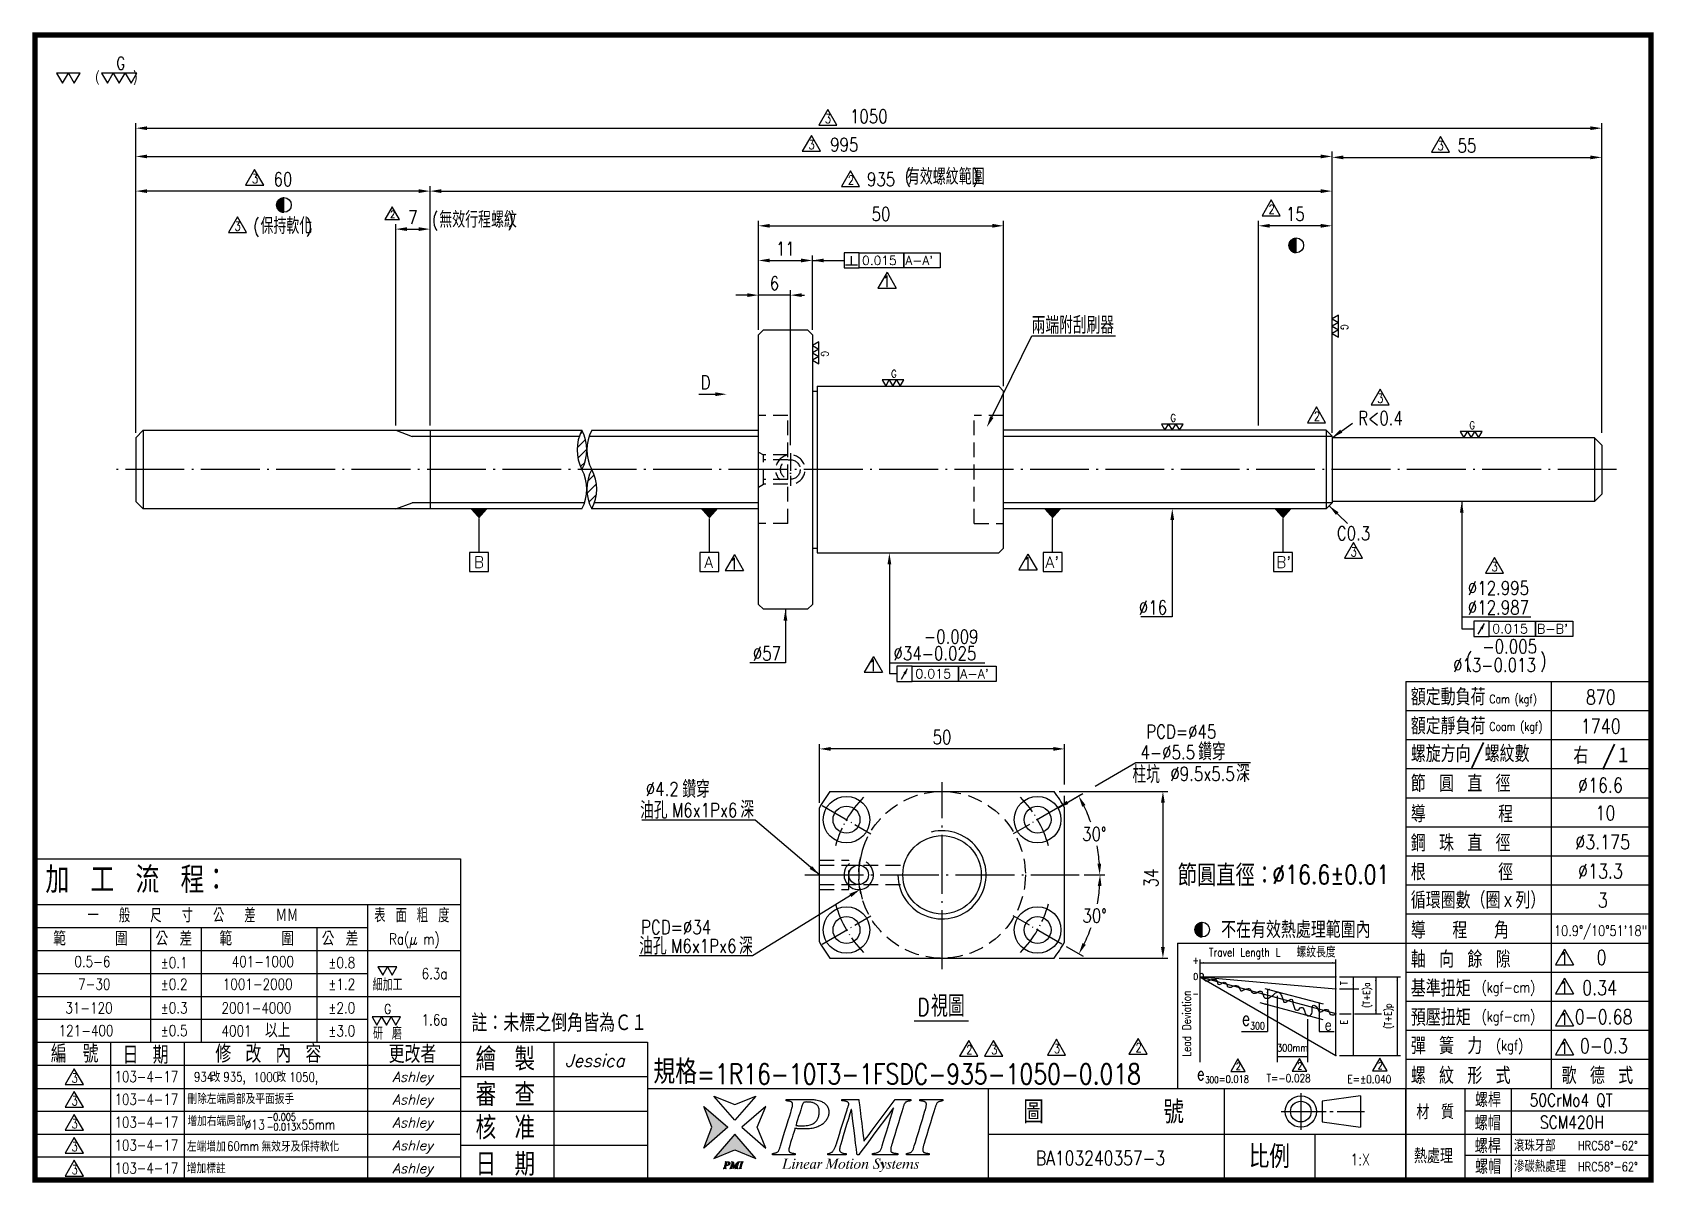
# Model space of a CAD drawing. Header units: millimetres. Extents: x 1519 to 1850, y 53 to 287.
import ezdxf
from ezdxf.enums import TextEntityAlignment as Align

# ---------------------------------------------------------------- set-up
doc = ezdxf.new("R2010")
doc.units = ezdxf.units.MM
doc.header["$LTSCALE"] = 6
doc.linetypes.add('C', pattern=[2.5625, 2, -0.25, 0.0625, -0.25])
doc.linetypes.add('H', pattern=[0.75, 0.5, -0.25])
doc.layers.get('0').update_dxf_attribs({"linetype": 'CONTINUOUS'})
doc.layers.get('DEFPOINTS').update_dxf_attribs({"linetype": 'CONTINUOUS'})
for name, color, linetype in [('01', 1, 'C'), ('03', 3, 'CONTINUOUS'), ('04', 4, 'CONTINUOUS'), ('05', 5, 'H'), ('14', 4, 'CONTINUOUS'), ('C', 1, 'C')]:
    doc.layers.add(name, color=color, linetype=linetype)
doc.layers.add('AM_0', color=7, linetype='CONTINUOUS', lineweight=25)
doc.layers.add('AM_5', color=3, linetype='CONTINUOUS', lineweight=25)
doc.styles.add('BW_SIMPLEX', font='romans.shx', dxfattribs={"width": 0.8, "bigfont": 'chineset.shx'})
doc.styles.add('ROMANC', font='romanc')
doc.styles.add('SIMPLEX', font='SIMPLEX.shx', dxfattribs={"width": 0.8, "height": 2.8, "bigfont": 'chineset.shx'})
doc.styles.get("Standard").update_dxf_attribs({"font": 'TXT', "width": 0.8, "bigfont": 'CHINESET'})
doc.styles.add('WW', font='ITALICT.SHX')
doc.dimstyles.get("Standard").update_dxf_attribs({"dimscale": 0, "dimtxt": 6, "dimasz": 4.5, "dimexe": 2, "dimexo": 2, "dimgap": 1.7, "dimtad": 1, "dimdec": 3, "dimrnd": 0.0005, "dimdsep": 46, "dimtxsty": 'SIMPLEX', "dimcen": 0.09, "dimclrd": 6, "dimclre": 6, "dimclrt": 4, "dimadec": 1, "dimazin": 2, "dimtp": -0.1, "dimtm": 0.2, "dimtfac": 1, "dimtdec": 3, "dimtmove": 2, "dimatfit": 3, "dimfxl": 0, "dimtvp": 0.790698, "dimarcsym": 0})
doc.dimstyles.new('STANDARD$0', dxfattribs={"dimscale": 0, "dimtxt": 4.5, "dimasz": 3.5, "dimexe": 2, "dimexo": 2, "dimgap": 1.2, "dimtad": 1, "dimdec": 3, "dimdsep": 46, "dimtxsty": 'SIMPLEX', "dimcen": 0.09, "dimclrd": 6, "dimclre": 6, "dimclrt": 3, "dimadec": 1, "dimazin": 2, "dimtp": -0.1, "dimtm": 0.2, "dimtfac": 1, "dimtdec": 3, "dimtmove": 0, "dimatfit": 3, "dimfxl": 0, "dimtvp": 0.790698, "dimarcsym": 0})
doc.dimstyles.new('STANDARD$2', dxfattribs={"dimscale": 0, "dimtxt": 2.8, "dimasz": 2.3, "dimexe": 1, "dimexo": 1, "dimgap": 1, "dimtad": 0, "dimtih": 1, "dimtoh": 1, "dimdec": 3, "dimrnd": 0.0005, "dimdsep": 46, "dimtxsty": 'SIMPLEX', "dimcen": 0.09, "dimclrd": 6, "dimclre": 6, "dimclrt": 3, "dimadec": 1, "dimazin": 2, "dimtp": -0.1, "dimtm": 0.2, "dimtfac": 1, "dimtdec": 3, "dimtmove": 2, "dimatfit": 3, "dimfxl": 0, "dimtvp": 0.790698, "dimarcsym": 0})
doc.dimstyles.new('STANDARD$7', dxfattribs={"dimscale": 0, "dimtxt": 5.5, "dimasz": 5.5, "dimexe": 2, "dimexo": 2, "dimgap": 2.2, "dimtad": 1, "dimdec": 3, "dimrnd": 0.0005, "dimdsep": 46, "dimtxsty": 'SIMPLEX', "dimcen": 0.09, "dimclrd": 6, "dimclre": 6, "dimclrt": 3, "dimadec": 1, "dimazin": 2, "dimtp": -0.1, "dimtm": 0.2, "dimtfac": 1, "dimtdec": 3, "dimtmove": 2, "dimatfit": 3, "dimfxl": 0, "dimtvp": 0.790698, "dimarcsym": 0})

msp = doc.modelspace()

# ---------------------------------------------------------------- texts
at = {"style": 'SIMPLEX', "width": 0.8}
for s, height, p in [('G', 2.5127, (1536.3534, 281.1906)), ('(      )', 1.8877, (1532.0314, 278.3869))]:
    msp.add_text(s, height=height, dxfattribs=at).set_placement(p, align=Align.MIDDLE_LEFT)
at = {"color": 3, "extrusion": (0, 0, -1), "style": 'SIMPLEX', "text_generation_flag": 2, "width": 0.8}
for s, height, p in [('3', 1.8398, (-1680.8897, 268.9484)), ('3', 1.8398, (-1677.5268, 263.6313)), ('3', 1.8398, (-1805.8513, 263.4355)), ('3', 1.8398, (-1564.0315, 256.7064)), ('2', 1.8398, (-1685.5838, 256.4338)), ('2', 1.8398, (-1771.3716, 250.4658)), ('3', 1.8398, (-1560.4558, 247.021)), ('2', 1.4718, (-1592.2138, 249.6329)), ('3', 1.8398, (-1793.5523, 211.9092)), ('2', 1.8398, (-1780.6287, 208.2487)), ('3', 1.8398, (-1788.1192, 180.601)), ('3', 1.8398, (-1816.8741, 177.5556)), ('2', 1.8398, (-1709.6978, 79.0403)), ('3', 1.8398, (-1714.7762, 79.0403)), ('3', 1.8398, (-1727.5806, 79.28)), ('2', 1.8398, (-1744.2332, 79.4698)), ('2', 1.4718, (-1764.7102, 75.8516)), ('2', 1.4718, (-1777.2557, 75.9241)), ('2', 1.4718, (-1793.6448, 75.9966)), ('3', 1.8398, (-1527.2473, 73.2618)), ('3', 1.8398, (-1527.2473, 68.6331)), ('3', 1.8398, (-1527.2473, 63.955)), ('3', 1.8398, (-1527.2473, 59.2769)), ('3', 1.8398, (-1527.2473, 54.5988))]:
    msp.add_text(s, height=height, dxfattribs=at).set_placement(p)
at = {"width": 0.8}
for s, height, style, p in [('(        )', 2.61447, 'SIMPLEX', (1697.147, 256.8344)), ('有效螺紋範圍', 3.30551, 'BW_SIMPLEX', (1697.6005, 256.4002)), ('%%c16.6%%p0.01', 3.828863, 'SIMPLEX', (1772.1368, 113.7857))]:
    msp.add_text(s, height=height, dxfattribs=dict(at, style=style)).set_placement(p)
at = {"extrusion": (0, 0, -1), "style": 'SIMPLEX', "text_generation_flag": 2, "width": 0.8}
for s, height, p in [('(      )', 2.61447, (-1564.2644, 246.6531)), ('(         )', 2.614469, (-1600.7339, 247.93))]:
    msp.add_text(s, height=height, dxfattribs=at).set_placement(p)
at = {"color": 3}
for s, height, width, p in [('額定動負荷', 3.388, 0.9, (1800.3847, 150.2214)), ('額定靜負荷', 3.388, 0.9, (1800.3847, 144.2924)), ('螺旋方向/螺紋數', 3.388, 0.9, (1800.3847, 138.6263)), ('右 /１', 3.388, 0.9, (1833.5526, 138.2817)), ('節 圓 直 徑', 3.388, 0.9, (1800.3847, 132.5574)), ('導     程', 3.388, 0.9, (1800.3847, 126.3501)), ('鋼 珠 直 徑', 3.388, 0.9, (1800.3847, 120.4211)), ('根     徑', 3.388, 0.9, (1800.3847, 114.4921)), ('循環圈數（圈ｘ列）', 3.388, 0.9, (1800.3847, 108.7615)), ('一  般  尺  寸  公  差  ＭＭ', 2.871483, 0.8, (1530.4874, 105.9461)), ('表 面 粗 度', 2.87148, 0.8, (1588.967, 105.9461)), ('不在有效熱處理範圍內', 3.388, 0.9, (1761.6935, 102.7577)), ('導  程  角', 3.388, 0.9, (1800.3847, 102.6341)), ('範    圍', 2.87409, 0.9, (1523.4747, 101.1934)), ('公 差', 2.87409, 0.9, (1544.334, 101.1934)), ('範    圍', 2.87409, 0.9, (1557.3725, 101.1934)), ('公 差', 2.87409, 0.9, (1578.2317, 101.1934)), ('螺紋長度', 2.21716, 0.9, (1777.0731, 98.8059)), ('軸 向 餘 隙', 3.388, 0.9, (1800.3847, 96.7097)), ('細加工', 2.541, 0.8, (1588.6345, 91.9912)), ('基準扭矩 ', 3.388, 0.9, (1800.3847, 90.7807)), ('視圖', 4.32, 0.8, (1702.5066, 86.7083)), ('註：未標之倒角皆為Ｃ１', 3.620925, 0.9, (1608.7527, 83.633)), ('預壓扭矩 ', 3.388, 0.9, (1800.3847, 84.8517)), ('以上', 2.87409, 0.9, (1566.6735, 82.4809)), ('研 磨', 2.541, 0.8, (1588.7023, 82.0478)), ('彈 簧 力', 3.388, 0.9, (1800.3847, 79.0652)), ('編\u3000號^J', 3.59975, 0.9, (1522.9862, 77.3251)), ('日 期', 3.59975, 0.9, (1537.6301, 77.1073)), ('修 改 內 容', 3.59975, 0.9, (1556.5466, 77.3202)), ('更改者', 3.59975, 0.9, (1591.8912, 77.2654)), ('繪 製', 4.6585, 0.9, (1609.6322, 75.7204)), ('規格', 4.94676, 0.9, (1645.8956, 72.9866)), ('螺 紋 形 式', 3.388, 0.9, (1800.3847, 72.9891)), ('歌 德 式', 3.388, 0.9, (1831.1456, 72.9891)), ('改', 2.0945, 0.9, (1555.5901, 73.3901)), ('改', 2.0945, 0.9, (1568.9861, 73.3901)), ('審 查', 4.6585, 0.9, (1609.6322, 68.4809)), ('刪除左端肩部及平面扳手', 2.094516, 0.9, (1550.8416, 68.9257)), ('圖      號', 4.6585, 0.9, (1721.344, 64.9333)), ('螺桿', 2.95621, 0.9, (1813.4591, 68.2682)), ('增加右端肩部', 2.09452, 0.9, (1550.8416, 64.3872)), ('核 准', 4.6585, 0.9, (1609.6322, 61.7127)), ('材 質', 2.95621, 0.9, (1801.5125, 65.7947)), ('螺帽', 2.95621, 0.9, (1813.4161, 63.5578)), ('左端增加    無效牙及保持軟化', 2.094516, 0.9, (1550.742, 59.2114)), ('比例', 4.6585, 0.9, (1767.3437, 55.8342)), ('熱處理', 2.95621, 0.9, (1801.0174, 56.8262)), ('螺桿', 2.95621, 0.9, (1813.4376, 58.8814)), ('滾珠牙部', 2.36497, 0.9, (1821.4142, 59.2447)), ('增加標註', 2.09452, 0.9, (1550.742, 54.7683)), ('日 期', 4.6585, 0.9, (1609.6241, 54.2688)), ('螺帽', 2.95621, 0.9, (1813.4806, 54.6533)), ('滲碳熱處理', 2.36497, 0.9, (1821.4229, 55.0413))]:
    msp.add_text(s, height=height, dxfattribs=dict(at, width=width)).set_placement(p)
at = {"color": 3, "style": 'SIMPLEX', "width": 0.8}
for s, height, p in [('870', 2.9645, (1836.0932, 150.4066)), ('1740', 2.9645, (1835.063, 144.4776)), ('%%c16.6', 2.9645, (1834.5032, 132.4426)), ('10', 2.9645, (1838.0404, 126.7853)), ('%%c3.175', 2.9645, (1833.9268, 120.8563)), ('%%c13.3', 2.9645, (1834.5078, 114.9273)), ('3', 2.9645, (1838.5209, 108.9983)), ('Ra(μ m)', 2.23268, (1591.9836, 101.4496)), ('10.9%%d/10%%d51\'18"', 2.1175, (1829.6015, 103.1837)), ('0', 2.9645, (1838.2705, 97.3082)), ('0.5-6', 2.23268, (1527.7884, 96.8358)), ('%%p0.1', 2.23268, (1545.3711, 96.6263)), ('401-1000', 2.23268, (1559.8806, 96.8358)), ('%%p0.8', 2.23268, (1579.5668, 96.6263)), ('6.3a', 2.23268, (1598.6244, 94.3776)), ('7-30', 2.23268, (1528.5537, 92.226)), ('%%p0.2', 2.23268, (1545.3711, 92.226)), ('1001-2000', 2.23268, (1558.069, 92.226)), ('%%p1.2', 2.23268, (1579.5668, 92.226)), ('(kgf-cm)', 2.1175, (1814.8563, 91.6451)), ('0.34', 2.9645, (1835.3396, 91.1339)), ('31-120', 2.23268, (1525.9513, 87.3828)), ('%%p0.3', 2.23268, (1545.3711, 87.3828)), ('2001-4000', 2.23268, (1557.8073, 87.3828)), ('%%p2.0', 2.23268, (1579.5668, 87.3828)), ('1.6a', 2.23268, (1598.6244, 84.9533)), ('(kgf-cm)', 2.1175, (1814.8563, 85.7161)), ('0-0.68', 2.9645, (1833.8269, 85.2049)), ('121-400', 2.23268, (1524.5822, 82.7631)), ('%%p0.5', 2.23268, (1545.3711, 82.7631)), ('4001', 2.23268, (1557.8073, 82.7047)), ('%%p3.0', 2.23268, (1579.5668, 82.7047)), ('(kgf)', 2.1175, (1817.79, 79.7871)), ('0-0.3', 2.9645, (1834.8966, 79.2759)), ('103-4-17', 2.2, (1536.0007, 73.3902)), ('103-4-17', 2.2, (1536.0007, 68.7616)), ('50CrMo4 QT', 2.58353, (1824.6273, 68.4199)), ('103-4-17', 2.2, (1536.0007, 64.0835)), ('-0.005', 1.5, (1567.0126, 65.5088)), ('SCM420H', 2.58353, (1826.733, 63.8892)), ('%%C13     x55mm', 2, (1562.5063, 63.7042)), ('-0.013', 1.5, (1567.0497, 63.5175)), ('103-4-17', 2.2, (1536.0007, 59.4054)), ('HRC58%%d-62%%d', 1.837174, (1834.4627, 59.5214)), ('103-4-17', 2.2, (1536.0007, 54.7273)), ('1:X', 2.32925, (1788.0576, 56.4116)), ('HRC58%%d-62%%d', 1.837174, (1834.4627, 55.2135))]:
    msp.add_text(s, height=height, dxfattribs=at).set_placement(p)
at = {"width": 0.9}
msp.add_text('節圓直徑：', height=4.37584, dxfattribs=at).set_placement((1752.8283, 113.337))
at = {"color": 3, "linetype": 'ByBlock', "width": 0.8}
for s, height, p in [('Travel Length L', 1.682296, (1766.5129, 99.8452)), ('300mm', 1.5421, (1776.2642, 80.3629))]:
    msp.add_text(s, height=height, dxfattribs=at).set_placement(p, align=Align.MIDDLE_CENTER)
for s, p in [('+', (1756.5184, 98.213)), ('0', (1756.5184, 94.9037)), ('-', (1756.5184, 91.4104))]:
    msp.add_text(s, height=1.4019, dxfattribs=at).set_placement(p, align=Align.MIDDLE)
for s, height, p in [('T', 1.4019, (1786.7572, 93.5548)), ('(T+E)a', 1.40191, (1791.3493, 91.1035)), ('(T+E)p', 1.40191, (1795.7261, 86.8172)), ('E', 1.4019, (1786.7572, 85.6021))]:
    msp.add_text(s, height=height, rotation=90, dxfattribs=at).set_placement(p, align=Align.MIDDLE_CENTER)
at = {"color": 3, "style": 'SIMPLEX', "width": 0.8}
for s, height, p in [('G', 2.0102, (1590.9641, 88.2907)), ('D', 3.51, (1699.7336, 88.6714)), ('=1R16-10T3-1FSDC-935-1050-0.018', 4.108836, (1654.7756, 75.0231)), ('BA103240357-3', 2.89958, (1723.9155, 57.8767))]:
    msp.add_text(s, height=height, dxfattribs=at).set_placement(p, align=Align.MIDDLE_LEFT)
at = {"color": 3, "linetype": 'ByBlock', "width": 0.8}
msp.add_text('Lead Deviation', height=1.682296, rotation=90, dxfattribs=at).set_placement((1754.6184, 85.3039), align=Align.MIDDLE)
at = {"color": 3, "width": 0.8}
for s, height, p in [('e', 2.8038, (1767.6245, 86.3264)), ('300', 1.45799, (1770.6166, 84.8456)), ('e', 2.3365, (1784.2425, 85.0624)), ('e', 2.5819, (1758.3515, 75.0803)), ('300', 1.34257, (1761.1921, 73.8467)), ('=0.018', 1.54911, (1767.3849, 73.9691))]:
    msp.add_text(s, height=height, dxfattribs=at).set_placement(p, align=Align.MIDDLE_RIGHT)
at = {"color": 3, "style": 'WW'}
msp.add_text('Jessica', height=2.50036, dxfattribs=at).set_placement((1627.8972, 76.4892))
at = {"color": 3, "style": 'SIMPLEX', "width": 0.8}
for s, height, p in [('934  935,', 1.90465, (1562.7535, 74.4518)), ('1000  1050,', 1.904654, (1577.5078, 74.3839)), ('60mm', 1.90465, (1565.4653, 60.3052))]:
    msp.add_text(s, height=height, dxfattribs=at).set_placement(p, align=Align.MIDDLE_RIGHT)
at = {"color": 3, "extrusion": (0, 0, -1), "text_generation_flag": 2, "width": 0.8}
for s, height, p in [('T=-0.028', 1.65881, (-1779.9696, 74.1659)), ('    E=%%P0.040', 1.658809, (-1796.408, 73.97))]:
    msp.add_text(s, height=height, dxfattribs=at).set_placement(p, align=Align.MIDDLE_RIGHT)
at = {"char_height": 3.3, "width": 21.665232, "attachment_point": 1, "style": 'SIMPLEX'}
for s, insert in [('保持軟化', (1565.7509, 249.6536)), ('無效行程螺紋', (1602.2204, 250.9305))]:
    msp.add_mtext(s, dxfattribs=dict(at, insert=insert))
at = {"color": 3, "style": 'SIMPLEX'}
for s, insert, char_height, attachment_point in [('兩端附刮刷器', (1723.0544, 225.9864), 3.5, 7), ('R<0.4', (1798.7691, 207.391), 2.8, 9), ('C0.3', (1792.1112, 183.9145), 2.8, 9), ('%%C12.995', (1824.4988, 172.7368), 2.8, 9), ('%%C16', (1750.673, 168.7764), 2.8, 9), ('%%C12.987', (1824.4988, 168.7764), 2.8, 9), ('-0.009', (1701.0736, 162.8349), 2.8, 7), ('%%c57', (1671.9341, 159.3871), 2.8, 9), ('%%c34-0.025', (1694.8702, 159.4065), 2.8, 7), ('-0.005', (1826.1299, 160.8276), 2.8, 9), ('%%C13-0.013', (1825.8969, 157.0225), 2.8, 9), ('(         ) ', (1828.0716, 157.0225), 2.8, 9), ('PCD=%%C45', (1760.7183, 143.4409), 2.8, 9), ('鑽穿', (1762.6181, 138.9943), 3.5, 9), ('4-%%c5.5', (1756.3919, 139.2285), 2.8, 9), ('柱坑', (1749.2138, 134.3341), 3.5, 9), ('%%C9.5x5.5', (1764.4874, 134.8524), 2.8, 9), ('深', (1767.5629, 134.5883), 3.5, 9), ('%%c4.2', (1651.0601, 131.7563), 2.8, 9), ('鑽穿', (1657.4, 131.3452), 3.5, 9), ('油孔', (1648.78, 127.0841), 3.5, 9), ('M6x1Px6', (1663.0204, 127.4432), 2.8, 9), ('深', (1666.4279, 127.1882), 3.5, 9), ('PCD=%%C34', (1643.3752, 103.5754), 2.8, 7), ('油孔', (1648.596, 99.383), 3.5, 9), ('M6x1Px6', (1662.8365, 99.7421), 2.8, 9), ('深', (1666.1576, 99.383), 3.5, 9)]:
    msp.add_mtext(s, dxfattribs=dict(at, insert=insert, char_height=char_height, attachment_point=attachment_point))
at = {"layer": '03', "style": 'SIMPLEX', "width": 0.8}
for p in [(1786.8619, 227.9123), (1680.8619, 222.4567)]:
    msp.add_text('G', height=1.552, rotation=270, dxfattribs=at).set_placement(p, align=Align.MIDDLE_LEFT)
for p in [(1694.4, 217.842), (1751.3723, 208.842), (1812.3563, 207.342)]:
    msp.add_text('G', height=1.552, dxfattribs=at).set_placement(p, align=Align.MIDDLE_LEFT)
at = {"layer": '03', "style": 'WW'}
for p in [(1596.8027, 74.1248), (1596.8027, 69.4962), (1596.8027, 64.8181), (1596.8027, 60.14), (1596.8027, 55.4619)]:
    msp.add_text('Ashley', height=2.01306, dxfattribs=at).set_placement(p, align=Align.MIDDLE)
at = {"layer": '04', "style": 'ROMANC'}
for tag, p, s, height in [('0.015', (1688.4578, 240.0367), '0.00', 1.82952), ("A-A'", (1697.3065, 240.0367), 'A', 1.8295), ('B', (1609.2727, 178.262), 'A', 2.3232), ('A', (1656.2727, 178.262), 'A', 2.3232), ("A'", (1725.8727, 178.262), 'A', 2.3232), ("B'", (1772.9011, 178.262), 'A', 2.3232), ('0.015', (1816.9838, 164.8908), '0.015', 1.8905), ("B-B'", (1826.1275, 164.8908), 'A', 1.8905), ('0.015', (1699.323, 155.7129), '0.015', 1.8905), ("A-A'", (1708.4667, 155.7129), 'A', 1.8905)]:
    msp.add_attdef(tag, p, s, height=height, dxfattribs=at)
at = {"layer": 'AM_0', "style": 'SIMPLEX', "width": 0.8}
for s, p in [('Cam (kgf)', (1816.4088, 150.6324)), ('Coam (kgf)', (1816.4088, 145.0259))]:
    msp.add_text(s, height=1.74598, dxfattribs=at).set_placement(p)
at = {"layer": 'AM_5', "color": 3, "insert": (1656.5284, 216.0744), "char_height": 2.8, "attachment_point": 5, "style": 'SIMPLEX'}
msp.add_mtext('D', dxfattribs=at)

# ---------------------------------------------------------------- blocks, each defined once
blk = doc.blocks.new('*D2')
at = {"layer": 'AM_5', "color": 6, "lineweight": -2}
for p, q in [((1667.33, 226.81), (1667.33, 241.95)), ((1678.33, 226.81), (1678.33, 241.95)), ((1669.63, 240.95), (1676.03, 240.95))]:
    blk.add_line(p, q, dxfattribs=at)
at = {"layer": 'AM_5', "color": 6}
for points in [[(1669.63, 241.34), (1669.63, 240.57), (1667.33, 240.95)], [(1676.03, 241.34), (1676.03, 240.57), (1678.33, 240.95)]]:
    blk.add_solid(points, dxfattribs=at)
at = {"layer": 'DEFPOINTS', "color": 0}
for p in [(1678.33, 240.95), (1667.33, 225.81), (1678.33, 225.81)]:
    blk.add_point(p, dxfattribs=at)
at = {"layer": 'AM_5', "color": 3, "insert": (1672.83, 243.35), "char_height": 2.8, "attachment_point": 5, "style": 'SIMPLEX'}
blk.add_mtext('11', dxfattribs=at)
blk = doc.blocks.new('*D3')
at = {"layer": 'AM_5', "color": 6, "lineweight": -2}
for p, q in [((1667.33, 226.81), (1667.33, 249.02)), ((1669.63, 248.02), (1715.03, 248.02)), ((1717.33, 215.31), (1717.33, 249.02))]:
    blk.add_line(p, q, dxfattribs=at)
at = {"layer": 'AM_5', "color": 6}
for points in [[(1669.63, 248.41), (1669.63, 247.64), (1667.33, 248.02)], [(1715.03, 248.41), (1715.03, 247.64), (1717.33, 248.02)]]:
    blk.add_solid(points, dxfattribs=at)
at = {"layer": 'DEFPOINTS', "color": 0}
for p in [(1717.33, 248.02), (1667.33, 225.81), (1717.33, 214.31)]:
    blk.add_point(p, dxfattribs=at)
at = {"layer": 'AM_5', "color": 3, "insert": (1692.33, 250.42), "char_height": 2.8, "attachment_point": 5, "style": 'SIMPLEX'}
blk.add_mtext('50', dxfattribs=at)
blk = doc.blocks.new('*D4')
at = {"layer": 'AM_5', "color": 6, "lineweight": -2}
for p, q in [((1600.33, 242.88), (1600.33, 256.1)), ((1602.63, 255.1), (1782.03, 255.1)), ((1600.33, 207.31), (1600.33, 239.65))]:
    blk.add_line(p, q, dxfattribs=at)
at = {"layer": 'AM_5', "color": 6}
for points in [[(1602.63, 255.48), (1602.63, 254.71), (1600.33, 255.1)], [(1782.03, 255.48), (1782.03, 254.71), (1784.33, 255.1)]]:
    blk.add_solid(points, dxfattribs=at)
at = {"layer": 'DEFPOINTS', "color": 0}
for p in [(1784.33, 255.1), (1600.33, 206.31), (1784.33, 205.08)]:
    blk.add_point(p, dxfattribs=at)
at = {"layer": 'AM_5', "color": 3, "insert": (1692.33, 257.5), "char_height": 2.8, "attachment_point": 5, "style": 'SIMPLEX'}
blk.add_mtext('935', dxfattribs=at)
blk = doc.blocks.new('*D5')
at = {"layer": 'AM_5', "color": 6, "lineweight": -2}
for p, q in [((1679.77, 130.33), (1679.77, 142.33)), ((1729.77, 134.07), (1729.77, 142.33)), ((1727.47, 141.33), (1682.07, 141.33)), ((1729.77, 130.33), (1729.77, 131.74))]:
    blk.add_line(p, q, dxfattribs=at)
at = {"layer": 'AM_5', "color": 6}
for points in [[(1682.07, 141.72), (1682.07, 140.95), (1679.77, 141.33)], [(1727.47, 141.72), (1727.47, 140.95), (1729.77, 141.33)]]:
    blk.add_solid(points, dxfattribs=at)
at = {"layer": 'DEFPOINTS', "color": 0}
for p in [(1679.77, 141.33), (1679.77, 129.33), (1729.77, 129.33)]:
    blk.add_point(p, dxfattribs=at)
at = {"layer": 'AM_5', "color": 3, "insert": (1704.77, 143.73), "char_height": 2.8, "attachment_point": 5, "style": 'SIMPLEX'}
blk.add_mtext('50', dxfattribs=at)
blk = doc.blocks.new('*D6')
at = {"layer": 'AM_5', "color": 6, "lineweight": -2}
for p, q in [((1728.64, 132.65), (1750.82, 132.65)), ((1749.82, 130.35), (1749.82, 100.95)), ((1728.64, 98.65), (1750.82, 98.65))]:
    blk.add_line(p, q, dxfattribs=at)
at = {"layer": 'AM_5', "color": 6}
for points in [[(1749.43, 130.35), (1750.2, 130.35), (1749.82, 132.65)], [(1749.43, 100.95), (1750.2, 100.95), (1749.82, 98.65)]]:
    blk.add_solid(points, dxfattribs=at)
at = {"layer": 'DEFPOINTS', "color": 0}
for p in [(1727.64, 132.65), (1727.64, 98.65), (1749.82, 98.65)]:
    blk.add_point(p, dxfattribs=at)
at = {"layer": 'AM_5', "color": 3, "insert": (1747.42, 114.99), "char_height": 2.8, "attachment_point": 5, "rotation": 90, "style": 'SIMPLEX'}
blk.add_mtext('34', dxfattribs=at)
blk = doc.blocks.new('*X8')
at = {"color": 0}
for p, q in [((509.58, 88.4), (512.19, 88.4)), ((509.64, 88.45), (512.19, 88.45)), ((509.7, 88.5), (512.19, 88.5)), ((509.76, 88.55), (512.19, 88.55)), ((509.83, 88.6), (512.19, 88.6)), ((509.9, 88.65), (512.19, 88.65)), ((509.97, 88.7), (512.19, 88.7)), ((510.05, 88.75), (512.19, 88.75)), ((510.13, 88.8), (512.19, 88.8)), ((510.22, 88.85), (512.19, 88.85)), ((510.31, 88.9), (512.19, 88.9)), ((510.41, 88.95), (512.19, 88.95)), ((510.51, 89), (512.19, 89)), ((510.62, 89.05), (512.19, 89.05)), ((510.75, 89.1), (512.19, 89.1)), ((510.89, 89.15), (512.19, 89.15)), ((511.04, 89.2), (512.19, 89.2)), ((511.22, 89.25), (512.19, 89.25)), ((511.45, 89.3), (512.19, 89.3)), ((511.81, 89.35), (512.19, 89.35)), ((508.19, 85.6), (512.19, 85.6)), ((508.19, 85.55), (512.19, 85.55)), ((508.19, 85.5), (512.19, 85.5)), ((508.19, 85.45), (512.19, 85.45)), ((508.19, 85.4), (512.19, 85.4)), ((508.19, 85.35), (512.19, 85.35)), ((508.19, 85.3), (512.19, 85.3)), ((508.19, 85.25), (512.19, 85.25)), ((508.19, 85.2), (512.19, 85.2)), ((508.19, 85.15), (512.19, 85.15)), ((508.2, 85.7), (512.19, 85.7)), ((508.2, 85.65), (512.19, 85.65)), ((508.2, 85.1), (512.19, 85.1)), ((508.2, 85.05), (512.19, 85.05)), ((508.2, 85), (512.19, 85)), ((508.21, 85.8), (512.19, 85.8)), ((508.21, 85.75), (512.19, 85.75)), ((508.21, 84.95), (512.19, 84.95)), ((508.21, 84.9), (512.19, 84.9)), ((508.22, 85.9), (512.19, 85.9)), ((508.22, 85.85), (512.19, 85.85)), ((508.22, 84.85), (512.19, 84.85)), ((508.23, 85.95), (512.19, 85.95)), ((508.23, 84.8), (512.19, 84.8)), ((508.23, 84.75), (512.19, 84.75)), ((508.24, 86), (512.19, 86)), ((508.24, 84.7), (512.19, 84.7)), ((508.25, 86.1), (512.19, 86.1)), ((508.25, 86.05), (512.19, 86.05)), ((508.25, 84.65), (512.19, 84.65)), ((508.26, 86.15), (512.19, 86.15)), ((508.26, 84.6), (512.19, 84.6)), ((508.27, 86.2), (512.19, 86.2)), ((508.27, 84.55), (512.19, 84.55)), ((508.28, 84.5), (512.19, 84.5)), ((508.29, 86.25), (512.19, 86.25)), ((508.29, 84.45), (512.19, 84.45)), ((508.3, 86.3), (512.19, 86.3)), ((508.31, 86.35), (512.19, 86.35)), ((508.31, 84.4), (512.19, 84.4)), ((508.32, 86.4), (512.19, 86.4)), ((508.32, 84.35), (512.19, 84.35)), ((508.33, 84.3), (512.19, 84.3)), ((508.34, 86.45), (512.19, 86.45)), ((508.35, 86.5), (512.19, 86.5)), ((508.35, 84.25), (512.19, 84.25)), ((508.36, 84.2), (512.19, 84.2)), ((508.37, 86.55), (512.19, 86.55)), ((508.38, 86.6), (512.19, 86.6)), ((508.38, 84.15), (512.19, 84.15)), ((508.39, 84.1), (512.19, 84.1)), ((508.4, 86.65), (512.19, 86.65)), ((508.41, 84.05), (512.19, 84.05)), ((508.42, 86.7), (512.19, 86.7)), ((508.43, 86.75), (512.19, 86.75)), ((508.43, 84), (512.19, 84)), ((508.45, 86.8), (512.19, 86.8)), ((508.45, 83.95), (512.19, 83.95)), ((508.47, 86.85), (512.19, 86.85)), ((508.47, 83.9), (512.19, 83.9)), ((508.49, 86.9), (512.19, 86.9)), ((508.49, 83.85), (512.19, 83.85)), ((508.51, 86.95), (512.19, 86.95)), ((508.51, 83.8), (512.19, 83.8)), ((508.53, 83.75), (512.19, 83.75)), ((508.54, 87), (512.19, 87)), ((508.55, 83.7), (512.19, 83.7)), ((508.56, 87.05), (512.19, 87.05)), ((508.57, 83.65), (512.19, 83.65)), ((508.58, 87.1), (512.19, 87.1)), ((508.6, 83.6), (512.19, 83.6)), ((508.61, 87.15), (512.19, 87.15)), ((508.62, 83.55), (512.19, 83.55)), ((508.63, 87.2), (512.19, 87.2)), ((508.65, 83.5), (512.19, 83.5)), ((508.66, 87.25), (512.19, 87.25)), ((508.68, 87.3), (512.19, 87.3)), ((508.68, 83.45), (512.19, 83.45)), ((508.7, 83.4), (512.19, 83.4)), ((508.71, 87.35), (512.19, 87.35)), ((508.73, 83.35), (512.19, 83.35)), ((508.74, 87.4), (512.19, 87.4)), ((508.76, 83.3), (512.19, 83.3)), ((508.77, 87.45), (512.19, 87.45)), ((508.79, 83.25), (512.19, 83.25)), ((508.8, 87.5), (512.19, 87.5)), ((508.83, 87.55), (512.19, 87.55)), ((508.83, 83.2), (512.19, 83.2)), ((508.86, 83.15), (512.19, 83.15)), ((508.87, 87.6), (512.19, 87.6)), ((508.89, 83.1), (512.19, 83.1)), ((508.9, 87.65), (512.19, 87.65)), ((508.93, 83.05), (512.19, 83.05)), ((508.94, 87.7), (512.19, 87.7)), ((508.96, 83), (512.19, 83)), ((508.97, 87.75), (512.19, 87.75)), ((509, 82.95), (512.19, 82.95)), ((509.01, 87.8), (512.19, 87.8)), ((509.04, 82.9), (512.19, 82.9)), ((509.05, 87.85), (512.19, 87.85)), ((509.08, 82.85), (512.19, 82.85)), ((509.09, 87.9), (512.19, 87.9)), ((509.12, 82.8), (512.19, 82.8)), ((509.13, 87.95), (512.19, 87.95)), ((509.16, 82.75), (512.19, 82.75)), ((509.18, 88), (512.19, 88)), ((509.21, 82.7), (512.19, 82.7)), ((509.22, 88.05), (512.19, 88.05)), ((509.25, 82.65), (512.19, 82.65)), ((509.27, 88.1), (512.19, 88.1)), ((509.3, 82.6), (512.19, 82.6)), ((509.31, 88.15), (512.19, 88.15)), ((509.35, 82.55), (512.19, 82.55)), ((509.36, 88.2), (512.19, 88.2)), ((509.4, 82.5), (512.19, 82.5)), ((509.41, 88.25), (512.19, 88.25)), ((509.45, 82.45), (512.19, 82.45)), ((509.47, 88.3), (512.19, 88.3)), ((509.5, 82.4), (512.19, 82.4)), ((509.52, 88.35), (512.19, 88.35)), ((509.56, 82.35), (512.19, 82.35)), ((509.62, 82.3), (512.19, 82.3)), ((509.68, 82.25), (512.19, 82.25)), ((509.74, 82.2), (512.19, 82.2)), ((509.81, 82.15), (512.19, 82.15)), ((509.88, 82.1), (512.19, 82.1)), ((509.95, 82.05), (512.19, 82.05)), ((510.03, 82), (512.19, 82)), ((510.11, 81.95), (512.19, 81.95)), ((510.19, 81.9), (512.19, 81.9)), ((510.28, 81.85), (512.19, 81.85)), ((510.38, 81.8), (512.19, 81.8)), ((510.48, 81.75), (512.19, 81.75)), ((510.59, 81.7), (512.19, 81.7)), ((510.71, 81.65), (512.19, 81.65)), ((510.84, 81.6), (512.19, 81.6)), ((510.99, 81.55), (512.19, 81.55)), ((511.17, 81.5), (512.19, 81.5)), ((511.38, 81.45), (512.19, 81.45)), ((511.68, 81.4), (512.19, 81.4))]:
    blk.add_line(p, q, dxfattribs=at)
blk = doc.blocks.new('加工流程1')
at = {"color": 3, "width": 0.9}
blk.add_text('加 工 流 程：', height=16.232, dxfattribs=at).set_placement((0.25, -8.81))
blk = doc.blocks.new('new block')
at = {"layer": '03'}
for p, q in [((-0.17, 6.16), (-3.67, 0.1)), ((-3.67, 0.1), (3.33, 0.1)), ((-0.17, 6.16), (3.33, 0.1))]:
    blk.add_line(p, q, dxfattribs=at)
at = {"layer": '03', "style": 'BW_SIMPLEX', "width": 0.8}
blk.add_text('1', height=4.5, dxfattribs=at).set_placement((-1.91, 0.42))
blk = doc.blocks.new('*D17')
at = {"color": 6, "lineweight": -2}
for p, q in [((1540.33, 207.31), (1540.33, 263.17)), ((1542.63, 262.17), (1782.03, 262.17)), ((1784.33, 206.08), (1784.33, 263.17))]:
    blk.add_line(p, q, dxfattribs=at)
at = {"color": 6}
for points in [[(1542.63, 262.55), (1542.63, 261.79), (1540.33, 262.17)], [(1782.03, 262.55), (1782.03, 261.79), (1784.33, 262.17)]]:
    blk.add_solid(points, dxfattribs=at)
at = {"layer": 'DEFPOINTS', "color": 0}
for p in [(1784.33, 262.17), (1540.33, 206.31), (1784.33, 205.08)]:
    blk.add_point(p, dxfattribs=at)
at = {"color": 3, "insert": (1684.83, 264.57), "char_height": 2.8, "attachment_point": 5, "style": 'SIMPLEX'}
blk.add_mtext('995', dxfattribs=at)
blk = doc.blocks.new('*D18')
at = {"color": 6, "lineweight": -2}
for p, q in [((1769.33, 207.31), (1769.33, 249.02)), ((1782.03, 248.02), (1771.63, 248.02)), ((1784.33, 206.08), (1784.33, 249.02))]:
    blk.add_line(p, q, dxfattribs=at)
at = {"color": 6}
for points in [[(1771.63, 248.41), (1771.63, 247.64), (1769.33, 248.02)], [(1782.03, 248.41), (1782.03, 247.64), (1784.33, 248.02)]]:
    blk.add_solid(points, dxfattribs=at)
at = {"layer": 'DEFPOINTS', "color": 0}
for p in [(1769.33, 248.02), (1769.33, 206.31), (1784.33, 205.08)]:
    blk.add_point(p, dxfattribs=at)
at = {"color": 3, "insert": (1776.83, 250.42), "char_height": 2.8, "attachment_point": 5, "style": 'SIMPLEX'}
blk.add_mtext('15', dxfattribs=at)
blk = doc.blocks.new('PMI')
h = blk.add_hatch(color=4)
h.paths.add_polyline_path([(8.03, -17.92), (8.03, -17.87), (-5.83, -5.83), (-1.12, -17.89), (-5.83, -29.96)])
h.paths.add_polyline_path([(12.07, -21.9), (0, -35.79), (12.07, -30.8), (24.13, -35.79)])
h.paths.add_polyline_path([(15.54, -41.3), (15.55, -41.27), (15.56, -41.23), (15.57, -41.19), (15.58, -41.14), (15.6, -41.09), (15.61, -41.03), (15.63, -40.97), (15.65, -40.89), (15.72, -40.67), (15.81, -40.36), (15.91, -39.99), (16.02, -39.6), (16.13, -39.23), (16.22, -38.92), (16.28, -38.71), (16.31, -38.63), (16.33, -38.54), (16.35, -38.46), (16.37, -38.39), (16.39, -38.33), (16.41, -38.27), (16.43, -38.22), (16.45, -38.18), (16.46, -38.14), (16.48, -38.11), (16.5, -38.08), (16.51, -38.06), (16.53, -38.04), (16.55, -38.02), (16.57, -38), (16.6, -37.98), (16.62, -37.96), (16.65, -37.95), (16.68, -37.93), (16.71, -37.92), (16.75, -37.9), (16.77, -37.9), (16.8, -37.89), (16.84, -37.89), (16.87, -37.89), (16.91, -37.89), (16.95, -37.89), (16.95, -37.87), (16.96, -37.86), (16.96, -37.84), (16.97, -37.83), (16.97, -37.81), (16.98, -37.78), (16.93, -37.78), (16.79, -37.78), (16.6, -37.78), (16.36, -37.78), (16.12, -37.78), (15.88, -37.78), (15.69, -37.78), (15.55, -37.78), (15.5, -37.78), (15.49, -37.81), (15.48, -37.83), (15.48, -37.84), (15.47, -37.86), (15.47, -37.87), (15.46, -37.89), (15.51, -37.89), (15.55, -37.89), (15.59, -37.89), (15.63, -37.89), (15.66, -37.89), (15.69, -37.9), (15.73, -37.91), (15.77, -37.92), (15.8, -37.93), (15.83, -37.95), (15.85, -37.97), (15.87, -37.99), (15.88, -38.01), (15.9, -38.04), (15.91, -38.06), (15.91, -38.09), (15.91, -38.12), (15.91, -38.15), (15.91, -38.19), (15.9, -38.23), (15.89, -38.28), (15.88, -38.33), (15.87, -38.38), (15.86, -38.44), (15.84, -38.5), (15.82, -38.56), (15.8, -38.64), (15.74, -38.86), (15.65, -39.17), (15.54, -39.54), (15.43, -39.93), (15.32, -40.3), (15.23, -40.61), (15.17, -40.83), (15.15, -40.91), (15.13, -40.98), (15.1, -41.05), (15.08, -41.12), (15.06, -41.18), (15.04, -41.23), (15.02, -41.28), (15, -41.32), (14.98, -41.36), (14.95, -41.4), (14.92, -41.44), (14.88, -41.47), (14.85, -41.49), (14.82, -41.5), (14.8, -41.52), (14.77, -41.53), (14.74, -41.54), (14.7, -41.55), (14.67, -41.55), (14.63, -41.56), (14.59, -41.56), (14.55, -41.56), (14.5, -41.57), (14.45, -41.57), (14.44, -41.59), (14.43, -41.61), (14.43, -41.63), (14.42, -41.64), (14.41, -41.67), (14.46, -41.67), (14.61, -41.67), (14.82, -41.67), (15.07, -41.67), (15.33, -41.67), (15.58, -41.67), (15.79, -41.67), (15.93, -41.67), (15.99, -41.67), (15.99, -41.64), (16, -41.63), (16, -41.61), (16.01, -41.59), (16.02, -41.57), (15.96, -41.56), (15.92, -41.56), (15.87, -41.56), (15.83, -41.55), (15.79, -41.55), (15.76, -41.54), (15.73, -41.54), (15.7, -41.53), (15.66, -41.52), (15.63, -41.5), (15.61, -41.49), (15.58, -41.47), (15.56, -41.44), (15.55, -41.4), (15.54, -41.37), (15.54, -41.33)])
h.paths.add_polyline_path([(13.45, -41.53), (13.42, -41.52), (13.39, -41.51), (13.36, -41.49), (13.33, -41.46), (13.31, -41.43), (13.3, -41.4), (13.29, -41.36), (13.29, -41.32), (13.29, -41.29), (13.3, -41.26), (13.3, -41.23), (13.31, -41.2), (13.32, -41.16), (13.33, -41.12), (13.34, -41.08), (13.35, -41.04), (13.38, -40.96), (13.44, -40.73), (13.54, -40.4), (13.65, -40.02), (13.77, -39.61), (13.89, -39.22), (13.98, -38.89), (14.05, -38.66), (14.07, -38.58), (14.09, -38.5), (14.11, -38.43), (14.13, -38.37), (14.15, -38.31), (14.17, -38.26), (14.19, -38.21), (14.21, -38.17), (14.22, -38.13), (14.24, -38.1), (14.26, -38.07), (14.28, -38.05), (14.3, -38.02), (14.32, -38), (14.34, -37.98), (14.38, -37.95), (14.42, -37.93), (14.45, -37.92), (14.48, -37.92), (14.51, -37.91), (14.55, -37.91), (14.6, -37.9), (14.65, -37.9), (14.71, -37.89), (14.78, -37.89), (14.78, -37.86), (14.78, -37.84), (14.78, -37.83), (14.78, -37.81), (14.78, -37.78), (14.75, -37.78), (14.66, -37.78), (14.54, -37.78), (14.4, -37.78), (14.25, -37.78), (14.1, -37.78), (13.98, -37.78), (13.9, -37.78), (13.87, -37.78), (13.79, -37.89), (13.58, -38.18), (13.27, -38.6), (12.91, -39.1), (12.53, -39.62), (12.16, -40.12), (11.86, -40.54), (11.65, -40.83), (11.57, -40.94), (11.55, -40.83), (11.52, -40.54), (11.47, -40.12), (11.41, -39.62), (11.35, -39.1), (11.29, -38.6), (11.24, -38.18), (11.2, -37.89), (11.19, -37.78), (11.15, -37.78), (11.06, -37.78), (10.94, -37.78), (10.78, -37.78), (10.62, -37.78), (10.47, -37.78), (10.34, -37.78), (10.25, -37.78), (10.22, -37.78), (10.21, -37.81), (10.2, -37.83), (10.2, -37.84), (10.2, -37.86), (10.19, -37.89), (10.24, -37.89), (10.28, -37.9), (10.33, -37.91), (10.37, -37.91), (10.4, -37.92), (10.43, -37.93), (10.46, -37.94), (10.5, -37.95), (10.53, -37.98), (10.56, -38), (10.58, -38.02), (10.6, -38.04), (10.62, -38.06), (10.64, -38.08), (10.67, -38.11), (10.69, -38.14), (10.66, -38.24), (10.58, -38.5), (10.47, -38.89), (10.34, -39.34), (10.2, -39.82), (10.06, -40.28), (9.95, -40.67), (9.87, -40.93), (9.84, -41.03), (9.82, -41.1), (9.8, -41.16), (9.78, -41.22), (9.76, -41.27), (9.74, -41.31), (9.71, -41.35), (9.69, -41.38), (9.67, -41.41), (9.65, -41.44), (9.62, -41.46), (9.59, -41.49), (9.55, -41.51), (9.51, -41.53), (9.46, -41.54), (9.41, -41.55), (9.36, -41.56), (9.3, -41.57), (9.24, -41.57), (9.22, -41.57), (9.2, -41.57), (9.17, -41.57), (9.16, -41.59), (9.15, -41.61), (9.15, -41.63), (9.14, -41.64), (9.13, -41.67), (9.18, -41.67), (9.3, -41.67), (9.47, -41.67), (9.67, -41.67), (9.89, -41.67), (10.09, -41.67), (10.27, -41.67), (10.39, -41.67), (10.43, -41.67), (10.43, -41.67), (10.44, -41.64), (10.44, -41.63), (10.45, -41.61), (10.45, -41.59), (10.46, -41.58), (10.46, -41.57), (10.4, -41.56), (10.34, -41.56), (10.29, -41.55), (10.24, -41.54), (10.2, -41.53), (10.16, -41.52), (10.13, -41.51), (10.1, -41.5), (10.06, -41.47), (10.04, -41.44), (10.02, -41.4), (10.01, -41.36), (10.01, -41.33), (10.01, -41.3), (10.01, -41.27), (10.02, -41.23), (10.03, -41.19), (10.04, -41.15), (10.05, -41.1), (10.06, -41.04), (10.08, -40.98), (10.1, -40.91), (10.12, -40.83), (10.19, -40.61), (10.28, -40.29), (10.39, -39.91), (10.5, -39.51), (10.61, -39.13), (10.7, -38.81), (10.77, -38.59), (10.79, -38.51), (10.8, -38.62), (10.84, -38.91), (10.89, -39.33), (10.95, -39.83), (11.01, -40.35), (11.07, -40.85), (11.12, -41.27), (11.16, -41.56), (11.17, -41.67), (11.19, -41.67), (11.2, -41.67), (11.22, -41.67), (11.24, -41.67), (11.26, -41.67), (11.27, -41.67), (11.29, -41.67), (11.37, -41.56), (11.58, -41.27), (11.88, -40.85), (12.25, -40.35), (12.63, -39.83), (12.99, -39.33), (13.29, -38.91), (13.51, -38.62), (13.58, -38.51), (13.56, -38.59), (13.5, -38.8), (13.42, -39.09), (13.31, -39.45), (13.21, -39.82), (13.1, -40.18), (13.02, -40.48), (12.96, -40.68), (12.94, -40.76), (12.91, -40.86), (12.88, -40.94), (12.86, -41.02), (12.83, -41.09), (12.81, -41.15), (12.79, -41.21), (12.77, -41.26), (12.76, -41.3), (12.74, -41.33), (12.72, -41.36), (12.71, -41.38), (12.69, -41.41), (12.66, -41.44), (12.63, -41.47), (12.59, -41.5), (12.55, -41.52), (12.52, -41.53), (12.49, -41.54), (12.46, -41.55), (12.42, -41.55), (12.38, -41.56), (12.34, -41.56), (12.3, -41.57), (12.25, -41.57), (12.23, -41.57), (12.2, -41.57), (12.17, -41.57), (12.16, -41.59), (12.16, -41.61), (12.15, -41.63), (12.15, -41.64), (12.14, -41.67), (12.2, -41.67), (12.35, -41.67), (12.56, -41.67), (12.81, -41.67), (13.08, -41.67), (13.34, -41.67), (13.55, -41.67), (13.7, -41.67), (13.75, -41.67), (13.76, -41.64), (13.77, -41.63), (13.77, -41.61), (13.77, -41.59), (13.78, -41.57), (13.76, -41.57), (13.74, -41.57), (13.72, -41.57), (13.71, -41.57), (13.66, -41.57), (13.61, -41.56), (13.57, -41.56), (13.53, -41.55), (13.49, -41.54)])
h.paths.add_polyline_path([(6.81, -40.43), (6.86, -40.24), (6.91, -40.07), (6.96, -39.92), (6.98, -39.81), (7, -39.78), (7.09, -39.8), (7.17, -39.81), (7.26, -39.83), (7.34, -39.84), (7.41, -39.85), (7.48, -39.86), (7.55, -39.87), (7.62, -39.87), (7.68, -39.87), (7.78, -39.87), (7.87, -39.86), (7.96, -39.85), (8.05, -39.84), (8.14, -39.82), (8.23, -39.8), (8.32, -39.77), (8.4, -39.74), (8.49, -39.7), (8.57, -39.66), (8.64, -39.62), (8.71, -39.57), (8.78, -39.52), (8.84, -39.47), (8.9, -39.42), (8.95, -39.37), (9, -39.31), (9.05, -39.25), (9.09, -39.19), (9.12, -39.12), (9.15, -39.06), (9.18, -39), (9.2, -38.93), (9.21, -38.87), (9.23, -38.81), (9.23, -38.74), (9.24, -38.68), (9.23, -38.59), (9.22, -38.52), (9.2, -38.44), (9.18, -38.37), (9.14, -38.3), (9.1, -38.23), (9.06, -38.16), (9, -38.1), (8.94, -38.04), (8.87, -37.99), (8.79, -37.94), (8.71, -37.9), (8.61, -37.86), (8.51, -37.84), (8.41, -37.81), (8.29, -37.8), (8.17, -37.79), (8.04, -37.78), (7.99, -37.78), (7.85, -37.78), (7.64, -37.78), (7.4, -37.78), (7.15, -37.78), (6.91, -37.78), (6.7, -37.78), (6.56, -37.78), (6.51, -37.78), (6.5, -37.81), (6.5, -37.83), (6.49, -37.84), (6.49, -37.86), (6.48, -37.89), (6.54, -37.89), (6.59, -37.9), (6.64, -37.9), (6.69, -37.91), (6.73, -37.92), (6.76, -37.93), (6.79, -37.94), (6.83, -37.96), (6.86, -37.99), (6.89, -38.02), (6.91, -38.06), (6.92, -38.1), (6.92, -38.13), (6.92, -38.17), (6.91, -38.21), (6.91, -38.25), (6.9, -38.31), (6.88, -38.36), (6.87, -38.43), (6.85, -38.5), (6.83, -38.58), (6.8, -38.67), (6.78, -38.74), (6.72, -38.95), (6.64, -39.24), (6.54, -39.59), (6.43, -39.96), (6.33, -40.31), (6.25, -40.6), (6.19, -40.81), (6.17, -40.88), (6.14, -40.98), (6.11, -41.07), (6.08, -41.16), (6.05, -41.23), (6.02, -41.3), (5.99, -41.35), (5.96, -41.4), (5.94, -41.43), (5.91, -41.46), (5.88, -41.48), (5.85, -41.5), (5.81, -41.52), (5.77, -41.53), (5.72, -41.55), (5.67, -41.56), (5.61, -41.56), (5.55, -41.57), (5.49, -41.57), (5.48, -41.58), (5.48, -41.59), (5.47, -41.61), (5.47, -41.63), (5.46, -41.64), (5.46, -41.67), (5.51, -41.67), (5.65, -41.67), (5.85, -41.67), (6.09, -41.67), (6.35, -41.67), (6.59, -41.67), (6.79, -41.67), (6.93, -41.67), (6.98, -41.67), (6.98, -41.67), (6.99, -41.64), (6.99, -41.63), (7, -41.61), (7, -41.59), (7.01, -41.57), (6.95, -41.56), (6.89, -41.56), (6.84, -41.55), (6.79, -41.55), (6.75, -41.54), (6.72, -41.53), (6.69, -41.52), (6.65, -41.5), (6.62, -41.48), (6.59, -41.45), (6.57, -41.42), (6.57, -41.38), (6.56, -41.36), (6.57, -41.33), (6.57, -41.29), (6.58, -41.26), (6.59, -41.21), (6.6, -41.16), (6.61, -41.1), (6.63, -41.04), (6.65, -40.97), (6.67, -40.9), (6.68, -40.86), (6.71, -40.76), (6.76, -40.61)])
h.paths.add_polyline_path([(7.05, -39.6), (7.06, -39.54), (7.1, -39.4), (7.16, -39.2), (7.23, -38.95), (7.31, -38.7), (7.38, -38.45), (7.44, -38.25), (7.48, -38.1), (7.49, -38.05), (7.55, -38.04), (7.61, -38.03), (7.67, -38.02), (7.72, -38.02), (7.77, -38.01), (7.82, -38.01), (7.87, -38.01), (7.91, -38), (7.95, -38), (8.03, -38), (8.1, -38.01), (8.17, -38.02), (8.23, -38.04), (8.29, -38.05), (8.35, -38.08), (8.39, -38.1), (8.44, -38.14), (8.48, -38.17), (8.52, -38.21), (8.55, -38.25), (8.58, -38.3), (8.6, -38.34), (8.62, -38.4), (8.63, -38.45), (8.65, -38.51), (8.65, -38.57), (8.65, -38.63), (8.65, -38.69), (8.65, -38.75), (8.64, -38.81), (8.63, -38.87), (8.61, -38.93), (8.59, -38.99), (8.57, -39.05), (8.54, -39.1), (8.51, -39.16), (8.48, -39.22), (8.44, -39.27), (8.4, -39.32), (8.36, -39.37), (8.32, -39.41), (8.27, -39.45), (8.22, -39.48), (8.17, -39.52), (8.12, -39.55), (8.06, -39.57), (8, -39.6), (7.94, -39.62), (7.88, -39.64), (7.82, -39.65), (7.76, -39.66), (7.69, -39.67), (7.63, -39.67), (7.56, -39.68), (7.51, -39.67), (7.47, -39.67), (7.42, -39.67), (7.36, -39.66), (7.31, -39.65), (7.25, -39.64), (7.18, -39.63), (7.12, -39.61)], flags=16)
h = blk.add_hatch(color=4)
edge = h.paths.add_edge_path()
edge.add_spline(control_points=[(41, -41.45), (40.92, -41.4), (40.88, -41.31), (40.88, -41.13), (40.91, -41), (40.97, -40.79)], knot_values=[0, 0, 0, 0, 0.785714, 0.785714, 1, 1, 1, 1], degree=3, periodic=0)
edge.add_spline(control_points=[(40.97, -40.79), (40.99, -40.73), (40.99, -40.69), (41, -40.65)], knot_values=[0, 0, 0, 0, 1, 1, 1, 1], degree=3, periodic=0)
edge.add_spline(control_points=[(41, -40.65), (41.34, -39.39), (41.67, -38.13), (42.01, -36.87)], knot_values=[0, 0, 0, 0, 1, 1, 1, 1], degree=3, periodic=0)
edge.add_spline(control_points=[(42.01, -36.87), (42.09, -36.59), (42.19, -36.39), (42.31, -36.29)], knot_values=[0, 0, 0, 0, 1, 1, 1, 1], degree=3, periodic=0)
edge.add_spline(control_points=[(42.31, -36.29), (42.43, -36.19), (42.62, -36.14), (42.87, -36.13)], knot_values=[0, 0, 0, 0, 1, 1, 1, 1], degree=3, periodic=0)
edge.add_spline(control_points=[(42.87, -36.13), (42.89, -36.08), (42.91, -36.04), (42.93, -35.99)], knot_values=[0, 0, 0, 0, 1, 1, 1, 1], degree=3, periodic=0)
edge.add_spline(control_points=[(42.93, -35.99), (42.16, -35.99), (41.38, -35.99), (40.61, -35.99)], knot_values=[0, 0, 0, 0, 1, 1, 1, 1], degree=3, periodic=0)
edge.add_spline(control_points=[(40.61, -35.99), (40.59, -36.04), (40.58, -36.08), (40.57, -36.13)], knot_values=[0, 0, 0, 0, 1, 1, 1, 1], degree=3, periodic=0)
edge.add_spline(control_points=[(40.57, -36.13), (40.8, -36.16), (40.97, -36.19), (41.07, -36.25)], knot_values=[0, 0, 0, 0, 1, 1, 1, 1], degree=3, periodic=0)
edge.add_spline(control_points=[(41.07, -36.25), (41.17, -36.32), (41.21, -36.41), (41.21, -36.59), (41.21, -36.64), (41.2, -36.69)], knot_values=[0, 0, 0, 0, 0.728571, 0.728571, 1, 1, 1, 1], degree=3, periodic=0)
edge.add_spline(control_points=[(41.2, -36.69), (41.19, -36.75), (41.16, -36.85), (41.12, -36.97)], knot_values=[0, 0, 0, 0, 1, 1, 1, 1], degree=3, periodic=0)
edge.add_spline(control_points=[(41.12, -36.97), (40.78, -38.28), (40.44, -39.59), (40.02, -41.21), (39.92, -41.41), (39.8, -41.51)], knot_values=[0, 0, 0, 0, 0.808065, 0.808065, 1, 1, 1, 1], degree=3, periodic=0)
edge.add_spline(control_points=[(39.8, -41.51), (39.68, -41.61), (39.5, -41.66), (39.23, -41.66)], knot_values=[0, 0, 0, 0, 1, 1, 1, 1], degree=3, periodic=0)
edge.add_spline(control_points=[(39.19, -41.66), (39.18, -41.71), (39.17, -41.76), (39.16, -41.8)], knot_values=[0, 0, 0, 0, 1, 1, 1, 1], degree=3, periodic=0)
edge.add_spline(control_points=[(39.16, -41.8), (40.79, -41.8), (42.42, -41.8), (44.06, -41.8)], knot_values=[0, 0, 0, 0, 1, 1, 1, 1], degree=3, periodic=0)
edge.add_spline(control_points=[(44.06, -41.8), (44.24, -41.25), (44.43, -40.7), (44.61, -40.15)], knot_values=[0, 0, 0, 0, 1, 1, 1, 1], degree=3, periodic=0)
edge.add_spline(control_points=[(44.61, -40.15), (44.56, -40.15), (44.5, -40.15), (44.45, -40.15)], knot_values=[0, 0, 0, 0, 1, 1, 1, 1], degree=3, periodic=0)
edge.add_spline(control_points=[(44.45, -40.15), (44.19, -40.68), (43.91, -41.03), (43.27, -41.43), (42.77, -41.52), (41.9, -41.52), (41.7, -41.52), (41.5, -41.52)], knot_values=[0, 0, 0, 0, 0.434081, 0.434081, 0.869651, 0.869651, 1, 1, 1, 1], degree=3, periodic=0)
edge.add_spline(control_points=[(41.5, -41.52), (41.25, -41.52), (41.08, -41.5), (41, -41.45)], knot_values=[0, 0, 0, 0, 1, 1, 1, 1], degree=3, periodic=0)
h = blk.add_hatch(color=4)
edge = h.paths.add_edge_path()
edge.add_spline(control_points=[(47, -36.73), (47.08, -36.65), (47.12, -36.55), (47.12, -36.31), (47.08, -36.21), (46.99, -36.12)], knot_values=[0, 0, 0, 0, 0.525773, 0.525773, 1, 1, 1, 1], degree=3, periodic=0)
edge.add_spline(control_points=[(46.99, -36.12), (46.91, -36.04), (46.8, -35.99), (46.69, -35.99)], knot_values=[0, 0, 0, 0, 1, 1, 1, 1], degree=3, periodic=0)
edge.add_spline(control_points=[(46.69, -35.99), (46.58, -35.99), (46.49, -36.04), (46.4, -36.13)], knot_values=[0, 0, 0, 0, 1, 1, 1, 1], degree=3, periodic=0)
edge.add_spline(control_points=[(46.4, -36.13), (46.31, -36.22), (46.26, -36.32), (46.26, -36.54), (46.31, -36.65), (46.39, -36.73)], knot_values=[0, 0, 0, 0, 0.473118, 0.473118, 1, 1, 1, 1], degree=3, periodic=0)
edge.add_spline(control_points=[(46.39, -36.73), (46.48, -36.81), (46.58, -36.86), (46.69, -36.85)], knot_values=[0, 0, 0, 0, 1, 1, 1, 1], degree=3, periodic=0)
edge.add_spline(control_points=[(46.69, -36.85), (46.81, -36.86), (46.92, -36.81), (47, -36.73)], knot_values=[0, 0, 0, 0, 1, 1, 1, 1], degree=3, periodic=0)
h = blk.add_hatch(color=4)
edge = h.paths.add_edge_path()
edge.add_spline(control_points=[(67.23, -35.99), (66.7, -35.99), (66.18, -35.99), (65.66, -35.99)], knot_values=[0, 0, 0, 0, 1, 1, 1, 1], degree=3, periodic=0)
edge.add_spline(control_points=[(65.66, -35.99), (65.64, -36.04), (65.62, -36.08), (65.61, -36.13)], knot_values=[0, 0, 0, 0, 1, 1, 1, 1], degree=3, periodic=0)
edge.add_spline(control_points=[(65.61, -36.13), (65.84, -36.15), (66.01, -36.19), (66.1, -36.25)], knot_values=[0, 0, 0, 0, 1, 1, 1, 1], degree=3, periodic=0)
edge.add_spline(control_points=[(66.1, -36.25), (66.2, -36.31), (66.25, -36.41), (66.25, -36.6), (66.24, -36.67), (66.22, -36.74)], knot_values=[0, 0, 0, 0, 0.670886, 0.670886, 1, 1, 1, 1], degree=3, periodic=0)
edge.add_spline(control_points=[(66.22, -36.74), (66.21, -36.82), (66.19, -36.9), (66.17, -36.98)], knot_values=[0, 0, 0, 0, 1, 1, 1, 1], degree=3, periodic=0)
edge.add_spline(control_points=[(66.17, -36.98), (65.81, -38.29), (65.46, -39.61), (65, -41.24), (64.89, -41.44), (64.66, -41.61), (64.46, -41.66), (64.19, -41.66)], knot_values=[0, 0, 0, 0, 0.666954, 0.666954, 0.831512, 0.831512, 1, 1, 1, 1], degree=3, periodic=0)
edge.add_spline(control_points=[(64.19, -41.66), (64.17, -41.71), (64.16, -41.76), (64.14, -41.8)], knot_values=[0, 0, 0, 0, 1, 1, 1, 1], degree=3, periodic=0)
edge.add_spline(control_points=[(64.14, -41.8), (64.76, -41.8), (65.38, -41.8), (66, -41.8)], knot_values=[0, 0, 0, 0, 1, 1, 1, 1], degree=3, periodic=0)
edge.add_spline(control_points=[(66, -41.8), (66.01, -41.76), (66.03, -41.71), (66.04, -41.67)], knot_values=[0, 0, 0, 0, 1, 1, 1, 1], degree=3, periodic=0)
edge.add_spline(control_points=[(66.04, -41.67), (65.81, -41.67), (65.64, -41.63), (65.55, -41.57)], knot_values=[0, 0, 0, 0, 1, 1, 1, 1], degree=3, periodic=0)
edge.add_spline(control_points=[(65.55, -41.57), (65.45, -41.5), (65.4, -41.39), (65.4, -41.15), (65.42, -41.05), (65.44, -40.93)], knot_values=[0, 0, 0, 0, 0.680412, 0.680412, 1, 1, 1, 1], degree=3, periodic=0)
edge.add_spline(control_points=[(65.44, -40.93), (65.46, -40.81), (65.49, -40.68), (65.53, -40.53)], knot_values=[0, 0, 0, 0, 1, 1, 1, 1], degree=3, periodic=0)
edge.add_spline(control_points=[(65.53, -40.53), (65.86, -39.31), (66.2, -38.09), (66.54, -36.87)], knot_values=[0, 0, 0, 0, 1, 1, 1, 1], degree=3, periodic=0)
edge.add_spline(control_points=[(66.54, -36.87), (66.76, -38.52), (66.98, -40.16), (67.19, -41.8)], knot_values=[0, 0, 0, 0, 1, 1, 1, 1], degree=3, periodic=0)
edge.add_spline(control_points=[(67.19, -41.8), (67.23, -41.8), (67.27, -41.8), (67.31, -41.8)], knot_values=[0, 0, 0, 0, 1, 1, 1, 1], degree=3, periodic=0)
edge.add_spline(control_points=[(67.31, -41.8), (68.41, -40.16), (69.5, -38.52), (70.59, -36.88)], knot_values=[0, 0, 0, 0, 1, 1, 1, 1], degree=3, periodic=0)
edge.add_spline(control_points=[(70.59, -36.88), (70.24, -38.18), (69.88, -39.48), (69.45, -41.15), (69.34, -41.39), (69.22, -41.5)], knot_values=[0, 0, 0, 0, 0.783829, 0.783829, 1, 1, 1, 1], degree=3, periodic=0)
edge.add_spline(control_points=[(69.22, -41.5), (69.1, -41.61), (68.9, -41.68), (68.64, -41.69)], knot_values=[0, 0, 0, 0, 1, 1, 1, 1], degree=3, periodic=0)
edge.add_spline(control_points=[(68.64, -41.69), (68.63, -41.73), (68.62, -41.77), (68.6, -41.8)], knot_values=[0, 0, 0, 0, 1, 1, 1, 1], degree=3, periodic=0)
edge.add_spline(control_points=[(68.6, -41.8), (69.37, -41.8), (70.14, -41.8), (70.91, -41.8)], knot_values=[0, 0, 0, 0, 1, 1, 1, 1], degree=3, periodic=0)
edge.add_spline(control_points=[(70.91, -41.8), (70.92, -41.76), (70.94, -41.71), (70.95, -41.66)], knot_values=[0, 0, 0, 0, 1, 1, 1, 1], degree=3, periodic=0)
edge.add_spline(control_points=[(70.95, -41.66), (70.72, -41.66), (70.56, -41.62), (70.46, -41.56)], knot_values=[0, 0, 0, 0, 1, 1, 1, 1], degree=3, periodic=0)
edge.add_spline(control_points=[(70.46, -41.56), (70.36, -41.5), (70.31, -41.4), (70.31, -41.23), (70.32, -41.18), (70.33, -41.11)], knot_values=[0, 0, 0, 0, 0.782609, 0.782609, 1, 1, 1, 1], degree=3, periodic=0)
edge.add_spline(control_points=[(70.33, -41.11), (70.34, -41.05), (70.36, -40.96), (70.39, -40.82)], knot_values=[0, 0, 0, 0, 1, 1, 1, 1], degree=3, periodic=0)
edge.add_spline(control_points=[(70.39, -40.82), (70.74, -39.51), (71.09, -38.19), (71.44, -36.88)], knot_values=[0, 0, 0, 0, 1, 1, 1, 1], degree=3, periodic=0)
edge.add_spline(control_points=[(71.44, -36.88), (71.52, -36.59), (71.62, -36.39), (71.74, -36.29)], knot_values=[0, 0, 0, 0, 1, 1, 1, 1], degree=3, periodic=0)
edge.add_spline(control_points=[(71.74, -36.29), (71.85, -36.19), (72.03, -36.14), (72.27, -36.13)], knot_values=[0, 0, 0, 0, 1, 1, 1, 1], degree=3, periodic=0)
edge.add_spline(control_points=[(72.27, -36.13), (72.3, -36.13), (72.32, -36.13), (72.34, -36.13)], knot_values=[0, 0, 0, 0, 1, 1, 1, 1], degree=3, periodic=0)
edge.add_spline(control_points=[(72.34, -36.13), (72.36, -36.08), (72.38, -36.04), (72.39, -35.99)], knot_values=[0, 0, 0, 0, 1, 1, 1, 1], degree=3, periodic=0)
edge.add_spline(control_points=[(72.39, -35.99), (71.86, -35.99), (71.32, -35.99), (70.79, -35.99)], knot_values=[0, 0, 0, 0, 1, 1, 1, 1], degree=3, periodic=0)
edge.add_spline(control_points=[(70.79, -35.99), (69.8, -37.48), (68.82, -38.97), (67.84, -40.47)], knot_values=[0, 0, 0, 0, 1, 1, 1, 1], degree=3, periodic=0)
edge.add_spline(control_points=[(67.84, -40.47), (67.63, -38.97), (67.43, -37.48), (67.23, -35.99)], knot_values=[0, 0, 0, 0, 1, 1, 1, 1], degree=3, periodic=0)
h = blk.add_hatch(color=4)
edge = h.paths.add_edge_path()
edge.add_spline(control_points=[(77.81, -38), (77.92, -37.64), (78.03, -37.28), (78.14, -36.92)], knot_values=[0, 0, 0, 0, 1, 1, 1, 1], degree=3, periodic=0)
edge.add_spline(control_points=[(78.14, -36.92), (78.07, -36.92), (78.01, -36.92), (77.94, -36.92)], knot_values=[0, 0, 0, 0, 1, 1, 1, 1], degree=3, periodic=0)
edge.add_spline(control_points=[(77.94, -36.92), (77.72, -37.28), (77.5, -37.55), (77.26, -37.74)], knot_values=[0, 0, 0, 0, 1, 1, 1, 1], degree=3, periodic=0)
edge.add_spline(control_points=[(77.26, -37.74), (77.03, -37.94), (76.78, -38.06), (76.52, -38.1)], knot_values=[0, 0, 0, 0, 1, 1, 1, 1], degree=3, periodic=0)
edge.add_spline(control_points=[(76.52, -38.1), (76.51, -38.16), (76.49, -38.23), (76.48, -38.29)], knot_values=[0, 0, 0, 0, 1, 1, 1, 1], degree=3, periodic=0)
edge.add_spline(control_points=[(76.48, -38.29), (76.67, -38.29), (76.86, -38.29), (77.05, -38.29)], knot_values=[0, 0, 0, 0, 1, 1, 1, 1], degree=3, periodic=0)
edge.add_spline(control_points=[(77.05, -38.29), (76.81, -39.19), (76.57, -40.1), (76.32, -41.09), (76.3, -41.17), (76.29, -41.24)], knot_values=[0, 0, 0, 0, 0.913628, 0.913628, 1, 1, 1, 1], degree=3, periodic=0)
edge.add_spline(control_points=[(76.29, -41.24), (76.28, -41.32), (76.27, -41.38), (76.27, -41.59), (76.31, -41.7), (76.37, -41.77)], knot_values=[0, 0, 0, 0, 0.27907, 0.27907, 1, 1, 1, 1], degree=3, periodic=0)
edge.add_spline(control_points=[(76.37, -41.77), (76.44, -41.85), (76.54, -41.88), (76.88, -41.88), (77.08, -41.8), (77.29, -41.64)], knot_values=[0, 0, 0, 0, 0.395683, 0.395683, 1, 1, 1, 1], degree=3, periodic=0)
edge.add_spline(control_points=[(77.29, -41.64), (77.5, -41.48), (77.72, -41.24), (77.94, -40.92)], knot_values=[0, 0, 0, 0, 1, 1, 1, 1], degree=3, periodic=0)
edge.add_spline(control_points=[(77.94, -40.92), (77.9, -40.87), (77.85, -40.82), (77.81, -40.77)], knot_values=[0, 0, 0, 0, 1, 1, 1, 1], degree=3, periodic=0)
edge.add_spline(control_points=[(77.81, -40.77), (77.66, -40.98), (77.53, -41.13), (77.42, -41.23)], knot_values=[0, 0, 0, 0, 1, 1, 1, 1], degree=3, periodic=0)
edge.add_spline(control_points=[(77.42, -41.23), (77.31, -41.33), (77.22, -41.38), (77.14, -41.37)], knot_values=[0, 0, 0, 0, 1, 1, 1, 1], degree=3, periodic=0)
edge.add_spline(control_points=[(77.14, -41.37), (77.1, -41.38), (77.06, -41.36), (77.03, -41.33)], knot_values=[0, 0, 0, 0, 1, 1, 1, 1], degree=3, periodic=0)
edge.add_spline(control_points=[(77.03, -41.33), (77.01, -41.3), (76.99, -41.26), (76.99, -41.16), (77, -41.11), (77.01, -41.03)], knot_values=[0, 0, 0, 0, 0.65, 0.65, 1, 1, 1, 1], degree=3, periodic=0)
edge.add_spline(control_points=[(77.01, -41.03), (77.03, -40.96), (77.04, -40.88), (77.07, -40.79)], knot_values=[0, 0, 0, 0, 1, 1, 1, 1], degree=3, periodic=0)
edge.add_spline(control_points=[(77.07, -40.79), (77.29, -39.95), (77.52, -39.12), (77.74, -38.29)], knot_values=[0, 0, 0, 0, 1, 1, 1, 1], degree=3, periodic=0)
edge.add_spline(control_points=[(77.74, -38.29), (77.97, -38.29), (78.2, -38.29), (78.44, -38.29)], knot_values=[0, 0, 0, 0, 1, 1, 1, 1], degree=3, periodic=0)
edge.add_spline(control_points=[(78.44, -38.29), (78.46, -38.19), (78.48, -38.1), (78.5, -38)], knot_values=[0, 0, 0, 0, 1, 1, 1, 1], degree=3, periodic=0)
edge.add_spline(control_points=[(78.5, -38), (78.27, -38), (78.04, -38), (77.81, -38)], knot_values=[0, 0, 0, 0, 1, 1, 1, 1], degree=3, periodic=0)
h = blk.add_hatch(color=4)
edge = h.paths.add_edge_path()
edge.add_spline(control_points=[(80.45, -36.73), (80.54, -36.65), (80.58, -36.55), (80.58, -36.31), (80.54, -36.21), (80.45, -36.12)], knot_values=[0, 0, 0, 0, 0.525773, 0.525773, 1, 1, 1, 1], degree=3, periodic=0)
edge.add_spline(control_points=[(80.45, -36.12), (80.36, -36.04), (80.26, -35.99), (80.14, -35.99)], knot_values=[0, 0, 0, 0, 1, 1, 1, 1], degree=3, periodic=0)
edge.add_spline(control_points=[(80.14, -35.99), (80.04, -35.99), (79.94, -36.04), (79.85, -36.13)], knot_values=[0, 0, 0, 0, 1, 1, 1, 1], degree=3, periodic=0)
edge.add_spline(control_points=[(79.85, -36.13), (79.76, -36.22), (79.72, -36.32), (79.72, -36.54), (79.76, -36.65), (79.85, -36.73)], knot_values=[0, 0, 0, 0, 0.473118, 0.473118, 1, 1, 1, 1], degree=3, periodic=0)
edge.add_spline(control_points=[(79.85, -36.73), (79.93, -36.81), (80.03, -36.86), (80.14, -36.85)], knot_values=[0, 0, 0, 0, 1, 1, 1, 1], degree=3, periodic=0)
edge.add_spline(control_points=[(80.14, -36.85), (80.27, -36.86), (80.37, -36.81), (80.45, -36.73)], knot_values=[0, 0, 0, 0, 1, 1, 1, 1], degree=3, periodic=0)
h = blk.add_hatch(color=4)
edge = h.paths.add_edge_path()
edge.add_spline(control_points=[(96.16, -35.87), (96.1, -35.87), (96.04, -35.87), (95.98, -35.87)], knot_values=[0, 0, 0, 0, 1, 1, 1, 1], degree=3, periodic=0)
edge.add_spline(control_points=[(95.98, -35.87), (95.95, -35.92), (95.91, -35.96), (95.8, -36.02), (95.74, -36.03), (95.67, -36.03)], knot_values=[0, 0, 0, 0, 0.5, 0.5, 1, 1, 1, 1], degree=3, periodic=0)
edge.add_spline(control_points=[(95.67, -36.03), (95.64, -36.03), (95.51, -36), (95.26, -35.94)], knot_values=[0, 0, 0, 0, 1, 1, 1, 1], degree=3, periodic=0)
edge.add_spline(control_points=[(95.26, -35.94), (95.01, -35.88), (94.77, -35.85), (94.53, -35.85)], knot_values=[0, 0, 0, 0, 1, 1, 1, 1], degree=3, periodic=0)
edge.add_spline(control_points=[(94.53, -35.85), (94.04, -35.85), (93.64, -35.99), (93.33, -36.28)], knot_values=[0, 0, 0, 0, 1, 1, 1, 1], degree=3, periodic=0)
edge.add_spline(control_points=[(93.33, -36.28), (93.01, -36.56), (92.86, -36.92), (92.86, -37.81), (93.19, -38.37), (93.84, -39.03)], knot_values=[0, 0, 0, 0, 0.495868, 0.495868, 1, 1, 1, 1], degree=3, periodic=0)
edge.add_spline(control_points=[(93.84, -39.03), (93.86, -39.05), (93.87, -39.06), (93.88, -39.06)], knot_values=[0, 0, 0, 0, 1, 1, 1, 1], degree=3, periodic=0)
edge.add_spline(control_points=[(93.88, -39.06), (94.2, -39.44), (94.41, -39.72), (94.61, -40.1), (94.65, -40.29), (94.65, -40.82), (94.55, -41.1), (94.33, -41.32)], knot_values=[0, 0, 0, 0, 0.25982, 0.25982, 0.52368, 0.52368, 1, 1, 1, 1], degree=3, periodic=0)
edge.add_spline(control_points=[(94.33, -41.32), (94.12, -41.55), (93.86, -41.66), (93.54, -41.66)], knot_values=[0, 0, 0, 0, 1, 1, 1, 1], degree=3, periodic=0)
edge.add_spline(control_points=[(93.54, -41.66), (93.14, -41.66), (92.82, -41.51), (92.59, -41.21)], knot_values=[0, 0, 0, 0, 1, 1, 1, 1], degree=3, periodic=0)
edge.add_spline(control_points=[(92.59, -41.21), (92.36, -40.91), (92.24, -40.48), (92.23, -39.93)], knot_values=[0, 0, 0, 0, 1, 1, 1, 1], degree=3, periodic=0)
edge.add_spline(control_points=[(92.23, -39.93), (92.17, -39.94), (92.12, -39.94), (92.07, -39.94)], knot_values=[0, 0, 0, 0, 1, 1, 1, 1], degree=3, periodic=0)
edge.add_spline(control_points=[(92.07, -39.94), (91.97, -40.58), (91.87, -41.22), (91.78, -41.86)], knot_values=[0, 0, 0, 0, 1, 1, 1, 1], degree=3, periodic=0)
edge.add_spline(control_points=[(91.78, -41.86), (91.83, -41.86), (91.88, -41.85), (91.93, -41.85)], knot_values=[0, 0, 0, 0, 1, 1, 1, 1], degree=3, periodic=0)
edge.add_spline(control_points=[(91.93, -41.85), (91.95, -41.79), (92, -41.74), (92.06, -41.69)], knot_values=[0, 0, 0, 0, 1, 1, 1, 1], degree=3, periodic=0)
edge.add_spline(control_points=[(92.06, -41.69), (92.12, -41.66), (92.19, -41.63), (92.26, -41.63)], knot_values=[0, 0, 0, 0, 1, 1, 1, 1], degree=3, periodic=0)
edge.add_spline(control_points=[(92.26, -41.63), (92.29, -41.63), (92.46, -41.67), (93.08, -41.84), (93.38, -41.88), (94.19, -41.88), (94.64, -41.72), (95.34, -41.07), (95.51, -40.67), (95.51, -39.67), (95.21, -39.12), (94.59, -38.52)], knot_values=[0, 0, 0, 0, 0.129341, 0.129341, 0.257728, 0.257728, 0.501105, 0.501105, 0.746262, 0.746262, 1, 1, 1, 1], degree=3, periodic=0)
edge.add_spline(control_points=[(94.59, -38.52), (94.56, -38.5), (94.55, -38.48), (94.53, -38.46)], knot_values=[0, 0, 0, 0, 1, 1, 1, 1], degree=3, periodic=0)
edge.add_spline(control_points=[(94.53, -38.46), (94.21, -38.09), (93.99, -37.81), (93.88, -37.61)], knot_values=[0, 0, 0, 0, 1, 1, 1, 1], degree=3, periodic=0)
edge.add_spline(control_points=[(93.88, -37.61), (93.77, -37.42), (93.72, -37.23), (93.72, -36.75), (93.8, -36.51), (93.97, -36.33)], knot_values=[0, 0, 0, 0, 0.385787, 0.385787, 1, 1, 1, 1], degree=3, periodic=0)
edge.add_spline(control_points=[(93.97, -36.33), (94.14, -36.16), (94.38, -36.06), (94.66, -36.06)], knot_values=[0, 0, 0, 0, 1, 1, 1, 1], degree=3, periodic=0)
edge.add_spline(control_points=[(94.66, -36.06), (95.01, -36.06), (95.26, -36.2), (95.63, -36.72), (95.73, -37.09), (95.74, -37.57)], knot_values=[0, 0, 0, 0, 0.501569, 0.501569, 1, 1, 1, 1], degree=3, periodic=0)
edge.add_spline(control_points=[(95.74, -37.57), (95.78, -37.57), (95.83, -37.57), (95.87, -37.57)], knot_values=[0, 0, 0, 0, 1, 1, 1, 1], degree=3, periodic=0)
edge.add_spline(control_points=[(95.87, -37.57), (95.97, -37), (96.06, -36.44), (96.16, -35.87)], knot_values=[0, 0, 0, 0, 1, 1, 1, 1], degree=3, periodic=0)
h = blk.add_hatch(color=4)
edge = h.paths.add_edge_path()
edge.add_spline(control_points=[(105.06, -38), (104.83, -38), (104.6, -38), (104.37, -38)], knot_values=[0, 0, 0, 0, 1, 1, 1, 1], degree=3, periodic=0)
edge.add_spline(control_points=[(104.37, -38), (104.48, -37.64), (104.59, -37.28), (104.7, -36.92)], knot_values=[0, 0, 0, 0, 1, 1, 1, 1], degree=3, periodic=0)
edge.add_spline(control_points=[(104.7, -36.92), (104.64, -36.92), (104.57, -36.92), (104.5, -36.92)], knot_values=[0, 0, 0, 0, 1, 1, 1, 1], degree=3, periodic=0)
edge.add_spline(control_points=[(104.5, -36.92), (104.29, -37.28), (104.06, -37.55), (103.82, -37.74)], knot_values=[0, 0, 0, 0, 1, 1, 1, 1], degree=3, periodic=0)
edge.add_spline(control_points=[(103.82, -37.74), (103.59, -37.94), (103.34, -38.06), (103.08, -38.1)], knot_values=[0, 0, 0, 0, 1, 1, 1, 1], degree=3, periodic=0)
edge.add_spline(control_points=[(103.08, -38.1), (103.07, -38.16), (103.06, -38.23), (103.05, -38.29)], knot_values=[0, 0, 0, 0, 1, 1, 1, 1], degree=3, periodic=0)
edge.add_spline(control_points=[(103.05, -38.29), (103.24, -38.29), (103.43, -38.29), (103.61, -38.29)], knot_values=[0, 0, 0, 0, 1, 1, 1, 1], degree=3, periodic=0)
edge.add_spline(control_points=[(103.61, -38.29), (103.38, -39.19), (103.13, -40.1), (102.88, -41.09), (102.86, -41.17), (102.85, -41.24)], knot_values=[0, 0, 0, 0, 0.91361, 0.91361, 1, 1, 1, 1], degree=3, periodic=0)
edge.add_spline(control_points=[(102.85, -41.24), (102.85, -41.32), (102.84, -41.38), (102.84, -41.59), (102.87, -41.7), (102.93, -41.77)], knot_values=[0, 0, 0, 0, 0.27907, 0.27907, 1, 1, 1, 1], degree=3, periodic=0)
edge.add_spline(control_points=[(102.93, -41.77), (103, -41.85), (103.1, -41.88), (103.44, -41.88), (103.65, -41.8), (103.85, -41.64)], knot_values=[0, 0, 0, 0, 0.395683, 0.395683, 1, 1, 1, 1], degree=3, periodic=0)
edge.add_spline(control_points=[(103.85, -41.64), (104.06, -41.48), (104.28, -41.24), (104.5, -40.92)], knot_values=[0, 0, 0, 0, 1, 1, 1, 1], degree=3, periodic=0)
edge.add_spline(control_points=[(104.5, -40.92), (104.46, -40.87), (104.42, -40.82), (104.37, -40.77)], knot_values=[0, 0, 0, 0, 1, 1, 1, 1], degree=3, periodic=0)
edge.add_spline(control_points=[(104.37, -40.77), (104.22, -40.98), (104.09, -41.13), (103.98, -41.23)], knot_values=[0, 0, 0, 0, 1, 1, 1, 1], degree=3, periodic=0)
edge.add_spline(control_points=[(103.98, -41.23), (103.88, -41.33), (103.78, -41.38), (103.71, -41.37)], knot_values=[0, 0, 0, 0, 1, 1, 1, 1], degree=3, periodic=0)
edge.add_spline(control_points=[(103.71, -41.37), (103.66, -41.38), (103.62, -41.36), (103.6, -41.33)], knot_values=[0, 0, 0, 0, 1, 1, 1, 1], degree=3, periodic=0)
edge.add_spline(control_points=[(103.6, -41.33), (103.57, -41.3), (103.55, -41.26), (103.55, -41.16), (103.56, -41.11), (103.58, -41.03)], knot_values=[0, 0, 0, 0, 0.65, 0.65, 1, 1, 1, 1], degree=3, periodic=0)
edge.add_spline(control_points=[(103.58, -41.03), (103.59, -40.96), (103.61, -40.88), (103.63, -40.79)], knot_values=[0, 0, 0, 0, 1, 1, 1, 1], degree=3, periodic=0)
edge.add_spline(control_points=[(103.63, -40.79), (103.85, -39.95), (104.08, -39.12), (104.31, -38.29)], knot_values=[0, 0, 0, 0, 1, 1, 1, 1], degree=3, periodic=0)
edge.add_spline(control_points=[(104.31, -38.29), (104.54, -38.29), (104.77, -38.29), (105, -38.29)], knot_values=[0, 0, 0, 0, 1, 1, 1, 1], degree=3, periodic=0)
edge.add_spline(control_points=[(105, -38.29), (105.02, -38.19), (105.04, -38.1), (105.06, -38)], knot_values=[0, 0, 0, 0, 1, 1, 1, 1], degree=3, periodic=0)
h = blk.add_hatch(color=4)
edge = h.paths.add_edge_path()
edge.add_spline(control_points=[(46.73, -38.11), (46.74, -38.08), (46.75, -38.05), (46.75, -38.02)], knot_values=[0, 0, 0, 0, 1, 1, 1, 1], degree=3, periodic=0)
edge.add_spline(control_points=[(46.75, -38.02), (46.76, -38), (46.76, -37.98), (46.76, -37.93), (46.76, -37.91), (46.74, -37.89)], knot_values=[0, 0, 0, 0, 0.45, 0.45, 1, 1, 1, 1], degree=3, periodic=0)
edge.add_spline(control_points=[(46.74, -37.89), (46.73, -37.87), (46.7, -37.86), (46.67, -37.86)], knot_values=[0, 0, 0, 0, 1, 1, 1, 1], degree=3, periodic=0)
edge.add_spline(control_points=[(46.67, -37.86), (46.66, -37.86), (46.62, -37.87), (46.54, -37.89)], knot_values=[0, 0, 0, 0, 1, 1, 1, 1], degree=3, periodic=0)
edge.add_spline(control_points=[(46.54, -37.89), (46.16, -37.97), (45.77, -38.03), (45.37, -38.07)], knot_values=[0, 0, 0, 0, 1, 1, 1, 1], degree=3, periodic=0)
edge.add_spline(control_points=[(45.37, -38.07), (45.35, -38.12), (45.34, -38.17), (45.33, -38.21)], knot_values=[0, 0, 0, 0, 1, 1, 1, 1], degree=3, periodic=0)
edge.add_spline(control_points=[(45.33, -38.21), (45.54, -38.22), (45.69, -38.24), (45.77, -38.29)], knot_values=[0, 0, 0, 0, 1, 1, 1, 1], degree=3, periodic=0)
edge.add_spline(control_points=[(45.77, -38.29), (45.85, -38.33), (45.89, -38.41), (45.89, -38.56), (45.87, -38.65), (45.83, -38.78)], knot_values=[0, 0, 0, 0, 0.655738, 0.655738, 1, 1, 1, 1], degree=3, periodic=0)
edge.add_spline(control_points=[(45.83, -38.78), (45.83, -38.79), (45.83, -38.79), (45.83, -38.79)], knot_values=[0, 0, 0, 0, 1, 1, 1, 1], degree=3, periodic=0)
edge.add_spline(control_points=[(45.83, -38.79), (45.64, -39.43), (45.45, -40.07), (45.26, -40.7)], knot_values=[0, 0, 0, 0, 1, 1, 1, 1], degree=3, periodic=0)
edge.add_spline(control_points=[(45.26, -40.7), (45.21, -40.9), (45.17, -41.05), (45.14, -41.15)], knot_values=[0, 0, 0, 0, 1, 1, 1, 1], degree=3, periodic=0)
edge.add_spline(control_points=[(45.14, -41.15), (45.13, -41.26), (45.11, -41.35), (45.11, -41.57), (45.15, -41.69), (45.29, -41.84), (45.4, -41.88), (45.74, -41.88), (45.96, -41.8), (46.19, -41.62)], knot_values=[0, 0, 0, 0, 0.11924, 0.11924, 0.365671, 0.365671, 0.612101, 0.612101, 1, 1, 1, 1], degree=3, periodic=0)
edge.add_spline(control_points=[(46.19, -41.62), (46.42, -41.45), (46.65, -41.19), (46.89, -40.85)], knot_values=[0, 0, 0, 0, 1, 1, 1, 1], degree=3, periodic=0)
edge.add_spline(control_points=[(46.89, -40.85), (46.85, -40.81), (46.8, -40.77), (46.75, -40.73)], knot_values=[0, 0, 0, 0, 1, 1, 1, 1], degree=3, periodic=0)
edge.add_spline(control_points=[(46.75, -40.73), (46.61, -40.93), (46.48, -41.1), (46.36, -41.21)], knot_values=[0, 0, 0, 0, 1, 1, 1, 1], degree=3, periodic=0)
edge.add_spline(control_points=[(46.36, -41.21), (46.23, -41.32), (46.13, -41.38), (46.05, -41.37)], knot_values=[0, 0, 0, 0, 1, 1, 1, 1], degree=3, periodic=0)
edge.add_spline(control_points=[(46.05, -41.37), (45.99, -41.38), (45.95, -41.36), (45.92, -41.32)], knot_values=[0, 0, 0, 0, 1, 1, 1, 1], degree=3, periodic=0)
edge.add_spline(control_points=[(45.92, -41.32), (45.89, -41.27), (45.87, -41.21), (45.87, -41.1), (45.88, -41.05), (45.89, -41)], knot_values=[0, 0, 0, 0, 0.76087, 0.76087, 1, 1, 1, 1], degree=3, periodic=0)
edge.add_spline(control_points=[(45.89, -41), (45.9, -40.95), (45.92, -40.88), (45.94, -40.79)], knot_values=[0, 0, 0, 0, 1, 1, 1, 1], degree=3, periodic=0)
edge.add_spline(control_points=[(45.94, -40.79), (46.2, -39.9), (46.47, -39), (46.73, -38.11)], knot_values=[0, 0, 0, 0, 1, 1, 1, 1], degree=3, periodic=0)
h = blk.add_hatch(color=4)
edge = h.paths.add_edge_path()
edge.add_spline(control_points=[(51.12, -38.64), (51.13, -38.52), (51.14, -38.42), (51.14, -38.17), (51.1, -38.06), (50.93, -37.9), (50.81, -37.86), (50.66, -37.86)], knot_values=[0, 0, 0, 0, 0.253165, 0.253165, 0.626582, 0.626582, 1, 1, 1, 1], degree=3, periodic=0)
edge.add_spline(control_points=[(50.66, -37.86), (50.38, -37.86), (50.05, -38.01), (49.31, -38.61), (48.92, -39.03), (48.52, -39.59)], knot_values=[0, 0, 0, 0, 0.498368, 0.498368, 1, 1, 1, 1], degree=3, periodic=0)
edge.add_spline(control_points=[(48.52, -39.59), (48.68, -39.09), (48.83, -38.58), (48.99, -38.07)], knot_values=[0, 0, 0, 0, 1, 1, 1, 1], degree=3, periodic=0)
edge.add_spline(control_points=[(48.99, -38.07), (49.01, -38.03), (49.02, -38), (49.03, -37.97)], knot_values=[0, 0, 0, 0, 1, 1, 1, 1], degree=3, periodic=0)
edge.add_spline(control_points=[(49.03, -37.97), (49.03, -37.95), (49.04, -37.93), (49.04, -37.89), (49.04, -37.87), (49.03, -37.86)], knot_values=[0, 0, 0, 0, 0.3125, 0.3125, 1, 1, 1, 1], degree=3, periodic=0)
edge.add_spline(control_points=[(49.03, -37.86), (49.02, -37.85), (49.01, -37.85), (48.99, -37.84)], knot_values=[0, 0, 0, 0, 1, 1, 1, 1], degree=3, periodic=0)
edge.add_spline(control_points=[(48.99, -37.84), (48.98, -37.85), (48.93, -37.86), (48.85, -37.87)], knot_values=[0, 0, 0, 0, 1, 1, 1, 1], degree=3, periodic=0)
edge.add_spline(control_points=[(48.85, -37.87), (48.43, -37.97), (48.01, -38.03), (47.58, -38.07)], knot_values=[0, 0, 0, 0, 1, 1, 1, 1], degree=3, periodic=0)
edge.add_spline(control_points=[(47.58, -38.07), (47.57, -38.12), (47.56, -38.17), (47.55, -38.21)], knot_values=[0, 0, 0, 0, 1, 1, 1, 1], degree=3, periodic=0)
edge.add_spline(control_points=[(47.55, -38.21), (47.57, -38.21), (47.6, -38.21), (47.62, -38.21)], knot_values=[0, 0, 0, 0, 1, 1, 1, 1], degree=3, periodic=0)
edge.add_spline(control_points=[(47.62, -38.21), (47.81, -38.22), (47.94, -38.24), (48.01, -38.29)], knot_values=[0, 0, 0, 0, 1, 1, 1, 1], degree=3, periodic=0)
edge.add_spline(control_points=[(48.01, -38.29), (48.08, -38.33), (48.11, -38.4), (48.11, -38.56), (48.1, -38.63), (48.09, -38.72)], knot_values=[0, 0, 0, 0, 0.619048, 0.619048, 1, 1, 1, 1], degree=3, periodic=0)
edge.add_spline(control_points=[(48.09, -38.72), (48.07, -38.82), (48.04, -38.92), (48.01, -39.03)], knot_values=[0, 0, 0, 0, 1, 1, 1, 1], degree=3, periodic=0)
edge.add_spline(control_points=[(48.01, -39.03), (47.74, -39.96), (47.47, -40.88), (47.2, -41.8)], knot_values=[0, 0, 0, 0, 1, 1, 1, 1], degree=3, periodic=0)
edge.add_spline(control_points=[(47.2, -41.8), (47.42, -41.8), (47.65, -41.8), (47.88, -41.8)], knot_values=[0, 0, 0, 0, 1, 1, 1, 1], degree=3, periodic=0)
edge.add_spline(control_points=[(47.88, -41.8), (48.03, -41.2), (48.19, -40.72), (48.54, -39.97), (48.74, -39.63), (49.23, -39.02), (49.46, -38.78), (49.67, -38.61)], knot_values=[0, 0, 0, 0, 0.337317, 0.337317, 0.66655, 0.66655, 1, 1, 1, 1], degree=3, periodic=0)
edge.add_spline(control_points=[(49.67, -38.61), (49.89, -38.45), (50.06, -38.36), (50.2, -38.36)], knot_values=[0, 0, 0, 0, 1, 1, 1, 1], degree=3, periodic=0)
edge.add_spline(control_points=[(50.2, -38.36), (50.28, -38.36), (50.34, -38.39), (50.37, -38.42)], knot_values=[0, 0, 0, 0, 1, 1, 1, 1], degree=3, periodic=0)
edge.add_spline(control_points=[(50.37, -38.42), (50.41, -38.47), (50.43, -38.53), (50.43, -38.68), (50.42, -38.75), (50.38, -38.93), (50.35, -39.05), (50.16, -39.75), (50.01, -40.3), (49.86, -40.84)], knot_values=[0, 0, 0, 0, 0.219979, 0.219979, 0.362669, 0.362669, 0.501637, 0.501637, 1, 1, 1, 1], degree=3, periodic=0)
edge.add_spline(control_points=[(49.86, -40.84), (49.83, -40.98), (49.8, -41.11), (49.78, -41.2)], knot_values=[0, 0, 0, 0, 1, 1, 1, 1], degree=3, periodic=0)
edge.add_spline(control_points=[(49.78, -41.2), (49.76, -41.3), (49.75, -41.37), (49.75, -41.58), (49.79, -41.68), (49.86, -41.76)], knot_values=[0, 0, 0, 0, 0.289157, 0.289157, 1, 1, 1, 1], degree=3, periodic=0)
edge.add_spline(control_points=[(49.86, -41.76), (49.94, -41.84), (50.04, -41.88), (50.39, -41.88), (50.6, -41.79), (50.81, -41.6)], knot_values=[0, 0, 0, 0, 0.373239, 0.373239, 1, 1, 1, 1], degree=3, periodic=0)
edge.add_spline(control_points=[(50.81, -41.6), (51.01, -41.42), (51.22, -41.14), (51.43, -40.75)], knot_values=[0, 0, 0, 0, 1, 1, 1, 1], degree=3, periodic=0)
edge.add_spline(control_points=[(51.43, -40.75), (51.38, -40.72), (51.33, -40.69), (51.28, -40.65)], knot_values=[0, 0, 0, 0, 1, 1, 1, 1], degree=3, periodic=0)
edge.add_spline(control_points=[(51.28, -40.65), (51.14, -40.91), (51.02, -41.09), (50.92, -41.2)], knot_values=[0, 0, 0, 0, 1, 1, 1, 1], degree=3, periodic=0)
edge.add_spline(control_points=[(50.92, -41.2), (50.82, -41.32), (50.72, -41.38), (50.64, -41.37)], knot_values=[0, 0, 0, 0, 1, 1, 1, 1], degree=3, periodic=0)
edge.add_spline(control_points=[(50.64, -41.37), (50.59, -41.38), (50.54, -41.36), (50.51, -41.32)], knot_values=[0, 0, 0, 0, 1, 1, 1, 1], degree=3, periodic=0)
edge.add_spline(control_points=[(50.51, -41.32), (50.48, -41.29), (50.47, -41.24), (50.47, -41.13), (50.47, -41.08), (50.49, -41)], knot_values=[0, 0, 0, 0, 0.613636, 0.613636, 1, 1, 1, 1], degree=3, periodic=0)
edge.add_spline(control_points=[(50.49, -41), (50.51, -40.94), (50.53, -40.83), (50.57, -40.69)], knot_values=[0, 0, 0, 0, 1, 1, 1, 1], degree=3, periodic=0)
edge.add_spline(control_points=[(50.57, -40.69), (50.72, -40.13), (50.87, -39.57), (51.03, -39.02)], knot_values=[0, 0, 0, 0, 1, 1, 1, 1], degree=3, periodic=0)
edge.add_spline(control_points=[(51.03, -39.02), (51.07, -38.89), (51.1, -38.76), (51.12, -38.64)], knot_values=[0, 0, 0, 0, 1, 1, 1, 1], degree=3, periodic=0)
h = blk.add_hatch(color=4)
edge = h.paths.add_edge_path()
edge.add_spline(control_points=[(52.57, -40.01), (53.36, -39.91), (53.97, -39.73), (54.87, -39.18), (55.09, -38.86), (55.09, -38.29), (55.03, -38.13), (54.89, -38.02)], knot_values=[0, 0, 0, 0, 0.396417, 0.396417, 0.791868, 0.791868, 1, 1, 1, 1], degree=3, periodic=0)
edge.add_spline(control_points=[(54.89, -38.02), (54.76, -37.91), (54.56, -37.86), (54.3, -37.86)], knot_values=[0, 0, 0, 0, 1, 1, 1, 1], degree=3, periodic=0)
edge.add_spline(control_points=[(54.3, -37.86), (54.03, -37.86), (53.74, -37.94), (53.44, -38.09)], knot_values=[0, 0, 0, 0, 1, 1, 1, 1], degree=3, periodic=0)
edge.add_spline(control_points=[(53.44, -38.09), (53.13, -38.25), (52.85, -38.47), (52.58, -38.74)], knot_values=[0, 0, 0, 0, 1, 1, 1, 1], degree=3, periodic=0)
edge.add_spline(control_points=[(52.58, -38.74), (52.33, -39.01), (52.14, -39.3), (52, -39.62)], knot_values=[0, 0, 0, 0, 1, 1, 1, 1], degree=3, periodic=0)
edge.add_spline(control_points=[(52, -39.62), (51.86, -39.94), (51.8, -40.26), (51.79, -40.57)], knot_values=[0, 0, 0, 0, 1, 1, 1, 1], degree=3, periodic=0)
edge.add_spline(control_points=[(51.79, -40.57), (51.8, -40.98), (51.9, -41.31), (52.1, -41.53)], knot_values=[0, 0, 0, 0, 1, 1, 1, 1], degree=3, periodic=0)
edge.add_spline(control_points=[(52.1, -41.53), (52.31, -41.77), (52.6, -41.88), (53.31, -41.88), (53.63, -41.8), (54.22, -41.47), (54.5, -41.21), (54.77, -40.86)], knot_values=[0, 0, 0, 0, 0.344514, 0.344514, 0.672844, 0.672844, 1, 1, 1, 1], degree=3, periodic=0)
edge.add_spline(control_points=[(54.77, -40.86), (54.73, -40.82), (54.69, -40.77), (54.65, -40.73)], knot_values=[0, 0, 0, 0, 1, 1, 1, 1], degree=3, periodic=0)
edge.add_spline(control_points=[(54.65, -40.73), (54.42, -40.97), (54.19, -41.14), (53.97, -41.27)], knot_values=[0, 0, 0, 0, 1, 1, 1, 1], degree=3, periodic=0)
edge.add_spline(control_points=[(53.97, -41.27), (53.74, -41.39), (53.52, -41.45), (53.31, -41.45)], knot_values=[0, 0, 0, 0, 1, 1, 1, 1], degree=3, periodic=0)
edge.add_spline(control_points=[(53.31, -41.45), (53.05, -41.45), (52.84, -41.38), (52.71, -41.23)], knot_values=[0, 0, 0, 0, 1, 1, 1, 1], degree=3, periodic=0)
edge.add_spline(control_points=[(52.71, -41.23), (52.57, -41.08), (52.51, -40.86), (52.51, -40.5), (52.51, -40.42), (52.52, -40.32)], knot_values=[0, 0, 0, 0, 0.836735, 0.836735, 1, 1, 1, 1], degree=3, periodic=0)
edge.add_spline(control_points=[(52.52, -40.32), (52.53, -40.23), (52.55, -40.12), (52.57, -40.01)], knot_values=[0, 0, 0, 0, 1, 1, 1, 1], degree=3, periodic=0)
edge = h.paths.add_edge_path(flags=16)
edge.add_spline(control_points=[(54.36, -38.16), (54.42, -38.22), (54.45, -38.3), (54.45, -38.76), (54.28, -39.06), (53.95, -39.31)], knot_values=[0, 0, 0, 0, 0.216216, 0.216216, 1, 1, 1, 1], degree=3, periodic=0)
edge.add_spline(control_points=[(53.95, -39.31), (53.62, -39.57), (53.17, -39.73), (52.61, -39.79)], knot_values=[0, 0, 0, 0, 1, 1, 1, 1], degree=3, periodic=0)
edge.add_spline(control_points=[(52.61, -39.79), (52.76, -39.3), (52.99, -38.88), (53.28, -38.56)], knot_values=[0, 0, 0, 0, 1, 1, 1, 1], degree=3, periodic=0)
edge.add_spline(control_points=[(53.28, -38.56), (53.58, -38.24), (53.86, -38.08), (54.13, -38.07)], knot_values=[0, 0, 0, 0, 1, 1, 1, 1], degree=3, periodic=0)
edge.add_spline(control_points=[(54.13, -38.07), (54.23, -38.08), (54.31, -38.11), (54.36, -38.16)], knot_values=[0, 0, 0, 0, 1, 1, 1, 1], degree=3, periodic=0)
h = blk.add_hatch(color=4)
edge = h.paths.add_edge_path()
edge.add_spline(control_points=[(59.11, -37.93), (58.9, -37.93), (58.68, -37.93), (58.47, -37.93)], knot_values=[0, 0, 0, 0, 1, 1, 1, 1], degree=3, periodic=0)
edge.add_spline(control_points=[(58.47, -37.93), (58.43, -38.05), (58.39, -38.17), (58.36, -38.29)], knot_values=[0, 0, 0, 0, 1, 1, 1, 1], degree=3, periodic=0)
edge.add_spline(control_points=[(58.36, -38.29), (58.33, -38.16), (58.26, -38.05), (58.15, -37.97)], knot_values=[0, 0, 0, 0, 1, 1, 1, 1], degree=3, periodic=0)
edge.add_spline(control_points=[(58.15, -37.97), (58.04, -37.9), (57.9, -37.86), (57.74, -37.86)], knot_values=[0, 0, 0, 0, 1, 1, 1, 1], degree=3, periodic=0)
edge.add_spline(control_points=[(57.74, -37.86), (57.47, -37.86), (57.2, -37.95), (56.92, -38.12)], knot_values=[0, 0, 0, 0, 1, 1, 1, 1], degree=3, periodic=0)
edge.add_spline(control_points=[(56.92, -38.12), (56.65, -38.29), (56.39, -38.55), (56.13, -38.88)], knot_values=[0, 0, 0, 0, 1, 1, 1, 1], degree=3, periodic=0)
edge.add_spline(control_points=[(56.13, -38.88), (55.9, -39.19), (55.71, -39.53), (55.58, -39.9)], knot_values=[0, 0, 0, 0, 1, 1, 1, 1], degree=3, periodic=0)
edge.add_spline(control_points=[(55.58, -39.9), (55.45, -40.27), (55.38, -40.63), (55.38, -40.97)], knot_values=[0, 0, 0, 0, 1, 1, 1, 1], degree=3, periodic=0)
edge.add_spline(control_points=[(55.38, -40.97), (55.38, -41.27), (55.45, -41.49), (55.56, -41.64)], knot_values=[0, 0, 0, 0, 1, 1, 1, 1], degree=3, periodic=0)
edge.add_spline(control_points=[(55.56, -41.64), (55.68, -41.8), (55.86, -41.88), (56.37, -41.88), (56.64, -41.76), (57.19, -41.28), (57.5, -40.88), (57.83, -40.32)], knot_values=[0, 0, 0, 0, 0.281404, 0.281404, 0.643209, 0.643209, 1, 1, 1, 1], degree=3, periodic=0)
edge.add_spline(control_points=[(57.83, -40.32), (57.72, -40.69), (57.64, -40.96), (57.61, -41.13)], knot_values=[0, 0, 0, 0, 1, 1, 1, 1], degree=3, periodic=0)
edge.add_spline(control_points=[(57.61, -41.13), (57.56, -41.3), (57.54, -41.42), (57.54, -41.63), (57.57, -41.72), (57.63, -41.79)], knot_values=[0, 0, 0, 0, 0.360465, 0.360465, 1, 1, 1, 1], degree=3, periodic=0)
edge.add_spline(control_points=[(57.63, -41.79), (57.69, -41.85), (57.78, -41.88), (58.06, -41.88), (58.25, -41.8), (58.45, -41.63)], knot_values=[0, 0, 0, 0, 0.396552, 0.396552, 1, 1, 1, 1], degree=3, periodic=0)
edge.add_spline(control_points=[(58.45, -41.63), (58.65, -41.47), (58.87, -41.23), (59.1, -40.91)], knot_values=[0, 0, 0, 0, 1, 1, 1, 1], degree=3, periodic=0)
edge.add_spline(control_points=[(59.1, -40.91), (59.06, -40.87), (59.02, -40.83), (58.98, -40.8)], knot_values=[0, 0, 0, 0, 1, 1, 1, 1], degree=3, periodic=0)
edge.add_spline(control_points=[(58.98, -40.8), (58.83, -41.01), (58.7, -41.16), (58.61, -41.24)], knot_values=[0, 0, 0, 0, 1, 1, 1, 1], degree=3, periodic=0)
edge.add_spline(control_points=[(58.61, -41.24), (58.51, -41.33), (58.43, -41.38), (58.37, -41.37)], knot_values=[0, 0, 0, 0, 1, 1, 1, 1], degree=3, periodic=0)
edge.add_spline(control_points=[(58.37, -41.37), (58.33, -41.38), (58.29, -41.37), (58.26, -41.34)], knot_values=[0, 0, 0, 0, 1, 1, 1, 1], degree=3, periodic=0)
edge.add_spline(control_points=[(58.26, -41.34), (58.24, -41.32), (58.22, -41.29), (58.22, -41.21), (58.23, -41.13), (58.25, -41.04)], knot_values=[0, 0, 0, 0, 0.454545, 0.454545, 1, 1, 1, 1], degree=3, periodic=0)
edge.add_spline(control_points=[(58.25, -41.04), (58.27, -40.94), (58.3, -40.82), (58.34, -40.67)], knot_values=[0, 0, 0, 0, 1, 1, 1, 1], degree=3, periodic=0)
edge.add_spline(control_points=[(58.34, -40.67), (58.6, -39.76), (58.86, -38.84), (59.11, -37.93)], knot_values=[0, 0, 0, 0, 1, 1, 1, 1], degree=3, periodic=0)
edge = h.paths.add_edge_path(flags=16)
edge.add_spline(control_points=[(58.07, -38.21), (58.14, -38.29), (58.18, -38.42), (58.18, -38.86), (58.13, -39.15), (58.01, -39.46)], knot_values=[0, 0, 0, 0, 0.397727, 0.397727, 1, 1, 1, 1], degree=3, periodic=0)
edge.add_spline(control_points=[(58.01, -39.46), (57.9, -39.78), (57.74, -40.11), (57.52, -40.44)], knot_values=[0, 0, 0, 0, 1, 1, 1, 1], degree=3, periodic=0)
edge.add_spline(control_points=[(57.52, -40.44), (57.31, -40.76), (57.12, -41), (56.78, -41.3), (56.62, -41.38), (56.46, -41.37)], knot_values=[0, 0, 0, 0, 0.502003, 0.502003, 1, 1, 1, 1], degree=3, periodic=0)
edge.add_spline(control_points=[(56.46, -41.37), (56.35, -41.38), (56.26, -41.33), (56.2, -41.24)], knot_values=[0, 0, 0, 0, 1, 1, 1, 1], degree=3, periodic=0)
edge.add_spline(control_points=[(56.2, -41.24), (56.13, -41.16), (56.1, -41.03), (56.1, -40.6), (56.15, -40.29), (56.34, -39.62), (56.48, -39.29), (56.65, -38.97)], knot_values=[0, 0, 0, 0, 0.234644, 0.234644, 0.61988, 0.61988, 1, 1, 1, 1], degree=3, periodic=0)
edge.add_spline(control_points=[(56.65, -38.97), (56.82, -38.68), (57, -38.45), (57.18, -38.3)], knot_values=[0, 0, 0, 0, 1, 1, 1, 1], degree=3, periodic=0)
edge.add_spline(control_points=[(57.18, -38.3), (57.37, -38.15), (57.56, -38.08), (57.75, -38.07)], knot_values=[0, 0, 0, 0, 1, 1, 1, 1], degree=3, periodic=0)
edge.add_spline(control_points=[(57.75, -38.07), (57.89, -38.08), (58, -38.12), (58.07, -38.21)], knot_values=[0, 0, 0, 0, 1, 1, 1, 1], degree=3, periodic=0)
h = blk.add_hatch(color=4)
edge = h.paths.add_edge_path()
edge.add_spline(control_points=[(62.5, -38.64), (62.59, -38.54), (62.63, -38.41), (62.63, -38.14), (62.6, -38.04), (62.53, -37.97)], knot_values=[0, 0, 0, 0, 0.563636, 0.563636, 1, 1, 1, 1], degree=3, periodic=0)
edge.add_spline(control_points=[(62.53, -37.97), (62.47, -37.89), (62.38, -37.86), (62.26, -37.86)], knot_values=[0, 0, 0, 0, 1, 1, 1, 1], degree=3, periodic=0)
edge.add_spline(control_points=[(62.26, -37.86), (62.09, -37.86), (61.88, -38), (61.4, -38.57), (61.11, -39), (60.78, -39.57)], knot_values=[0, 0, 0, 0, 0.498754, 0.498754, 1, 1, 1, 1], degree=3, periodic=0)
edge.add_spline(control_points=[(60.78, -39.57), (60.92, -39.05), (61.06, -38.54), (61.2, -38.03)], knot_values=[0, 0, 0, 0, 1, 1, 1, 1], degree=3, periodic=0)
edge.add_spline(control_points=[(61.2, -38.03), (61.21, -38), (61.22, -37.98), (61.23, -37.96)], knot_values=[0, 0, 0, 0, 1, 1, 1, 1], degree=3, periodic=0)
edge.add_spline(control_points=[(61.23, -37.96), (61.23, -37.94), (61.23, -37.92), (61.23, -37.88), (61.23, -37.86), (61.22, -37.85)], knot_values=[0, 0, 0, 0, 0.388889, 0.388889, 1, 1, 1, 1], degree=3, periodic=0)
edge.add_spline(control_points=[(61.22, -37.85), (61.21, -37.84), (61.18, -37.84), (61.14, -37.83)], knot_values=[0, 0, 0, 0, 1, 1, 1, 1], degree=3, periodic=0)
edge.add_spline(control_points=[(61.14, -37.83), (61.14, -37.84), (61, -37.87), (60.72, -37.92)], knot_values=[0, 0, 0, 0, 1, 1, 1, 1], degree=3, periodic=0)
edge.add_spline(control_points=[(60.72, -37.92), (60.45, -37.99), (60.15, -38.03), (59.85, -38.07)], knot_values=[0, 0, 0, 0, 1, 1, 1, 1], degree=3, periodic=0)
edge.add_spline(control_points=[(59.85, -38.07), (59.85, -38.12), (59.84, -38.17), (59.83, -38.21)], knot_values=[0, 0, 0, 0, 1, 1, 1, 1], degree=3, periodic=0)
edge.add_spline(control_points=[(59.83, -38.21), (60.05, -38.23), (60.19, -38.26), (60.26, -38.3)], knot_values=[0, 0, 0, 0, 1, 1, 1, 1], degree=3, periodic=0)
edge.add_spline(control_points=[(60.26, -38.3), (60.33, -38.35), (60.37, -38.43), (60.37, -38.61), (60.36, -38.69), (60.33, -38.8)], knot_values=[0, 0, 0, 0, 0.638889, 0.638889, 1, 1, 1, 1], degree=3, periodic=0)
edge.add_spline(control_points=[(60.33, -38.8), (60.32, -38.92), (60.28, -39.05), (60.24, -39.19)], knot_values=[0, 0, 0, 0, 1, 1, 1, 1], degree=3, periodic=0)
edge.add_spline(control_points=[(60.24, -39.19), (60.01, -40.06), (59.78, -40.93), (59.54, -41.8)], knot_values=[0, 0, 0, 0, 1, 1, 1, 1], degree=3, periodic=0)
edge.add_spline(control_points=[(59.54, -41.8), (59.76, -41.8), (59.98, -41.8), (60.2, -41.8)], knot_values=[0, 0, 0, 0, 1, 1, 1, 1], degree=3, periodic=0)
edge.add_spline(control_points=[(60.2, -41.8), (60.38, -41.05), (60.59, -40.4), (61.13, -39.27), (61.44, -38.81), (61.79, -38.43)], knot_values=[0, 0, 0, 0, 0.502675, 0.502675, 1, 1, 1, 1], degree=3, periodic=0)
edge.add_spline(control_points=[(61.79, -38.43), (61.81, -38.54), (61.85, -38.63), (61.92, -38.69)], knot_values=[0, 0, 0, 0, 1, 1, 1, 1], degree=3, periodic=0)
edge.add_spline(control_points=[(61.92, -38.69), (61.99, -38.76), (62.07, -38.79), (62.17, -38.79)], knot_values=[0, 0, 0, 0, 1, 1, 1, 1], degree=3, periodic=0)
edge.add_spline(control_points=[(62.17, -38.79), (62.29, -38.79), (62.41, -38.74), (62.5, -38.64)], knot_values=[0, 0, 0, 0, 1, 1, 1, 1], degree=3, periodic=0)
h = blk.add_hatch(color=4)
edge = h.paths.add_edge_path()
edge.add_spline(control_points=[(75.6, -40.05), (75.72, -39.77), (75.77, -39.49), (75.77, -38.81), (75.64, -38.48), (75.14, -37.99), (74.8, -37.86), (74.37, -37.86)], knot_values=[0, 0, 0, 0, 0.246958, 0.246958, 0.625325, 0.625325, 1, 1, 1, 1], degree=3, periodic=0)
edge.add_spline(control_points=[(74.37, -37.86), (74.05, -37.86), (73.73, -37.95), (73.4, -38.12)], knot_values=[0, 0, 0, 0, 1, 1, 1, 1], degree=3, periodic=0)
edge.add_spline(control_points=[(73.4, -38.12), (73.08, -38.3), (72.78, -38.54), (72.5, -38.86)], knot_values=[0, 0, 0, 0, 1, 1, 1, 1], degree=3, periodic=0)
edge.add_spline(control_points=[(72.5, -38.86), (72.28, -39.12), (72.11, -39.39), (72, -39.67)], knot_values=[0, 0, 0, 0, 1, 1, 1, 1], degree=3, periodic=0)
edge.add_spline(control_points=[(72, -39.67), (71.88, -39.96), (71.82, -40.24), (71.82, -40.51)], knot_values=[0, 0, 0, 0, 1, 1, 1, 1], degree=3, periodic=0)
edge.add_spline(control_points=[(71.82, -40.51), (71.82, -40.93), (71.95, -41.26), (72.19, -41.51)], knot_values=[0, 0, 0, 0, 1, 1, 1, 1], degree=3, periodic=0)
edge.add_spline(control_points=[(72.19, -41.51), (72.44, -41.76), (72.77, -41.88), (73.52, -41.88), (73.87, -41.79), (74.2, -41.61)], knot_values=[0, 0, 0, 0, 0.540717, 0.540717, 1, 1, 1, 1], degree=3, periodic=0)
edge.add_spline(control_points=[(74.2, -41.61), (74.53, -41.44), (74.84, -41.19), (75.11, -40.85)], knot_values=[0, 0, 0, 0, 1, 1, 1, 1], degree=3, periodic=0)
edge.add_spline(control_points=[(75.11, -40.85), (75.32, -40.6), (75.48, -40.34), (75.6, -40.05)], knot_values=[0, 0, 0, 0, 1, 1, 1, 1], degree=3, periodic=0)
edge = h.paths.add_edge_path(flags=16)
edge.add_spline(control_points=[(74.87, -38.31), (74.99, -38.47), (75.05, -38.69), (75.05, -39.29), (74.98, -39.64), (74.72, -40.39), (74.54, -40.73), (74.32, -41.01)], knot_values=[0, 0, 0, 0, 0.314666, 0.314666, 0.655999, 0.655999, 1, 1, 1, 1], degree=3, periodic=0)
edge.add_spline(control_points=[(74.32, -41.01), (74.17, -41.23), (74, -41.39), (73.81, -41.49)], knot_values=[0, 0, 0, 0, 1, 1, 1, 1], degree=3, periodic=0)
edge.add_spline(control_points=[(73.81, -41.49), (73.62, -41.61), (73.44, -41.66), (73.26, -41.66)], knot_values=[0, 0, 0, 0, 1, 1, 1, 1], degree=3, periodic=0)
edge.add_spline(control_points=[(73.26, -41.66), (73.03, -41.66), (72.85, -41.59), (72.73, -41.43)], knot_values=[0, 0, 0, 0, 1, 1, 1, 1], degree=3, periodic=0)
edge.add_spline(control_points=[(72.73, -41.43), (72.6, -41.27), (72.54, -41.05), (72.54, -40.49), (72.59, -40.2), (72.79, -39.56), (72.92, -39.25), (73.1, -38.98)], knot_values=[0, 0, 0, 0, 0.352778, 0.352778, 0.678648, 0.678648, 1, 1, 1, 1], degree=3, periodic=0)
edge.add_spline(control_points=[(73.1, -38.98), (73.28, -38.69), (73.48, -38.47), (73.69, -38.31)], knot_values=[0, 0, 0, 0, 1, 1, 1, 1], degree=3, periodic=0)
edge.add_spline(control_points=[(73.69, -38.31), (73.91, -38.16), (74.12, -38.08), (74.33, -38.07)], knot_values=[0, 0, 0, 0, 1, 1, 1, 1], degree=3, periodic=0)
edge.add_spline(control_points=[(74.33, -38.07), (74.56, -38.08), (74.74, -38.16), (74.87, -38.31)], knot_values=[0, 0, 0, 0, 1, 1, 1, 1], degree=3, periodic=0)
h = blk.add_hatch(color=4)
edge = h.paths.add_edge_path()
edge.add_spline(control_points=[(80.19, -38.11), (80.2, -38.08), (80.21, -38.05), (80.21, -38.02)], knot_values=[0, 0, 0, 0, 1, 1, 1, 1], degree=3, periodic=0)
edge.add_spline(control_points=[(80.21, -38.02), (80.22, -38), (80.22, -37.98), (80.22, -37.93), (80.21, -37.91), (80.2, -37.89)], knot_values=[0, 0, 0, 0, 0.45, 0.45, 1, 1, 1, 1], degree=3, periodic=0)
edge.add_spline(control_points=[(80.2, -37.89), (80.18, -37.87), (80.16, -37.86), (80.13, -37.86)], knot_values=[0, 0, 0, 0, 1, 1, 1, 1], degree=3, periodic=0)
edge.add_spline(control_points=[(80.13, -37.86), (80.12, -37.86), (80.08, -37.87), (80, -37.89)], knot_values=[0, 0, 0, 0, 1, 1, 1, 1], degree=3, periodic=0)
edge.add_spline(control_points=[(80, -37.89), (79.62, -37.97), (79.22, -38.03), (78.82, -38.07)], knot_values=[0, 0, 0, 0, 1, 1, 1, 1], degree=3, periodic=0)
edge.add_spline(control_points=[(78.82, -38.07), (78.81, -38.12), (78.8, -38.17), (78.79, -38.21)], knot_values=[0, 0, 0, 0, 1, 1, 1, 1], degree=3, periodic=0)
edge.add_spline(control_points=[(78.79, -38.21), (78.99, -38.22), (79.14, -38.24), (79.22, -38.29)], knot_values=[0, 0, 0, 0, 1, 1, 1, 1], degree=3, periodic=0)
edge.add_spline(control_points=[(79.22, -38.29), (79.31, -38.33), (79.34, -38.41), (79.34, -38.56), (79.33, -38.65), (79.29, -38.78)], knot_values=[0, 0, 0, 0, 0.655738, 0.655738, 1, 1, 1, 1], degree=3, periodic=0)
edge.add_spline(control_points=[(79.29, -38.78), (79.28, -38.79), (79.28, -38.79), (79.28, -38.79)], knot_values=[0, 0, 0, 0, 1, 1, 1, 1], degree=3, periodic=0)
edge.add_spline(control_points=[(79.28, -38.79), (79.09, -39.43), (78.91, -40.07), (78.72, -40.7)], knot_values=[0, 0, 0, 0, 1, 1, 1, 1], degree=3, periodic=0)
edge.add_spline(control_points=[(78.72, -40.7), (78.66, -40.9), (78.62, -41.05), (78.6, -41.15)], knot_values=[0, 0, 0, 0, 1, 1, 1, 1], degree=3, periodic=0)
edge.add_spline(control_points=[(78.6, -41.15), (78.58, -41.26), (78.57, -41.35), (78.57, -41.57), (78.6, -41.69), (78.68, -41.76)], knot_values=[0, 0, 0, 0, 0.326087, 0.326087, 1, 1, 1, 1], degree=3, periodic=0)
edge.add_spline(control_points=[(78.68, -41.76), (78.75, -41.84), (78.85, -41.88), (79.19, -41.88), (79.41, -41.8), (79.64, -41.62)], knot_values=[0, 0, 0, 0, 0.395683, 0.395683, 1, 1, 1, 1], degree=3, periodic=0)
edge.add_spline(control_points=[(79.64, -41.62), (79.87, -41.45), (80.11, -41.19), (80.35, -40.85)], knot_values=[0, 0, 0, 0, 1, 1, 1, 1], degree=3, periodic=0)
edge.add_spline(control_points=[(80.35, -40.85), (80.3, -40.81), (80.26, -40.77), (80.21, -40.73)], knot_values=[0, 0, 0, 0, 1, 1, 1, 1], degree=3, periodic=0)
edge.add_spline(control_points=[(80.21, -40.73), (80.07, -40.93), (79.94, -41.1), (79.69, -41.32), (79.58, -41.38), (79.5, -41.37)], knot_values=[0, 0, 0, 0, 0.494911, 0.494911, 1, 1, 1, 1], degree=3, periodic=0)
edge.add_spline(control_points=[(79.5, -41.37), (79.45, -41.38), (79.41, -41.36), (79.38, -41.32)], knot_values=[0, 0, 0, 0, 1, 1, 1, 1], degree=3, periodic=0)
edge.add_spline(control_points=[(79.38, -41.32), (79.34, -41.27), (79.33, -41.21), (79.33, -41.1), (79.34, -41.05), (79.34, -41)], knot_values=[0, 0, 0, 0, 0.76087, 0.76087, 1, 1, 1, 1], degree=3, periodic=0)
edge.add_spline(control_points=[(79.34, -41), (79.36, -40.95), (79.38, -40.88), (79.39, -40.79)], knot_values=[0, 0, 0, 0, 1, 1, 1, 1], degree=3, periodic=0)
edge.add_spline(control_points=[(79.39, -40.79), (79.66, -39.9), (79.92, -39), (80.19, -38.11)], knot_values=[0, 0, 0, 0, 1, 1, 1, 1], degree=3, periodic=0)
h = blk.add_hatch(color=4)
edge = h.paths.add_edge_path()
edge.add_spline(control_points=[(84.5, -40.05), (84.62, -39.77), (84.67, -39.49), (84.67, -38.81), (84.54, -38.48), (84.29, -38.23)], knot_values=[0, 0, 0, 0, 0.394928, 0.394928, 1, 1, 1, 1], degree=3, periodic=0)
edge.add_spline(control_points=[(84.29, -38.23), (84.04, -37.99), (83.7, -37.86), (83.28, -37.86)], knot_values=[0, 0, 0, 0, 1, 1, 1, 1], degree=3, periodic=0)
edge.add_spline(control_points=[(83.28, -37.86), (82.96, -37.86), (82.63, -37.95), (82.31, -38.12)], knot_values=[0, 0, 0, 0, 1, 1, 1, 1], degree=3, periodic=0)
edge.add_spline(control_points=[(82.31, -38.12), (81.98, -38.3), (81.68, -38.54), (81.41, -38.86)], knot_values=[0, 0, 0, 0, 1, 1, 1, 1], degree=3, periodic=0)
edge.add_spline(control_points=[(81.41, -38.86), (81.18, -39.12), (81.01, -39.39), (80.9, -39.67)], knot_values=[0, 0, 0, 0, 1, 1, 1, 1], degree=3, periodic=0)
edge.add_spline(control_points=[(80.9, -39.67), (80.79, -39.96), (80.73, -40.24), (80.72, -40.51)], knot_values=[0, 0, 0, 0, 1, 1, 1, 1], degree=3, periodic=0)
edge.add_spline(control_points=[(80.72, -40.51), (80.73, -40.93), (80.85, -41.26), (81.09, -41.51)], knot_values=[0, 0, 0, 0, 1, 1, 1, 1], degree=3, periodic=0)
edge.add_spline(control_points=[(81.09, -41.51), (81.35, -41.76), (81.67, -41.88), (82.43, -41.88), (82.77, -41.79), (83.1, -41.61)], knot_values=[0, 0, 0, 0, 0.540717, 0.540717, 1, 1, 1, 1], degree=3, periodic=0)
edge.add_spline(control_points=[(83.1, -41.61), (83.44, -41.44), (83.74, -41.19), (84.01, -40.85)], knot_values=[0, 0, 0, 0, 1, 1, 1, 1], degree=3, periodic=0)
edge.add_spline(control_points=[(84.01, -40.85), (84.22, -40.6), (84.39, -40.34), (84.5, -40.05)], knot_values=[0, 0, 0, 0, 1, 1, 1, 1], degree=3, periodic=0)
edge = h.paths.add_edge_path(flags=16)
edge.add_spline(control_points=[(83.77, -38.31), (83.9, -38.47), (83.95, -38.69), (83.95, -39.29), (83.88, -39.64), (83.62, -40.39), (83.44, -40.73), (83.22, -41.01)], knot_values=[0, 0, 0, 0, 0.314887, 0.314887, 0.65646, 0.65646, 1, 1, 1, 1], degree=3, periodic=0)
edge.add_spline(control_points=[(83.22, -41.01), (83.07, -41.23), (82.9, -41.39), (82.71, -41.49)], knot_values=[0, 0, 0, 0, 1, 1, 1, 1], degree=3, periodic=0)
edge.add_spline(control_points=[(82.71, -41.49), (82.53, -41.61), (82.34, -41.66), (82.16, -41.66)], knot_values=[0, 0, 0, 0, 1, 1, 1, 1], degree=3, periodic=0)
edge.add_spline(control_points=[(82.16, -41.66), (81.93, -41.66), (81.76, -41.59), (81.63, -41.43)], knot_values=[0, 0, 0, 0, 1, 1, 1, 1], degree=3, periodic=0)
edge.add_spline(control_points=[(81.63, -41.43), (81.5, -41.27), (81.44, -41.05), (81.44, -40.49), (81.49, -40.2), (81.69, -39.56), (81.83, -39.25), (82, -38.98)], knot_values=[0, 0, 0, 0, 0.353018, 0.353018, 0.679112, 0.679112, 1, 1, 1, 1], degree=3, periodic=0)
edge.add_spline(control_points=[(82, -38.98), (82.18, -38.69), (82.38, -38.47), (82.59, -38.31)], knot_values=[0, 0, 0, 0, 1, 1, 1, 1], degree=3, periodic=0)
edge.add_spline(control_points=[(82.59, -38.31), (82.81, -38.16), (83.03, -38.08), (83.23, -38.07)], knot_values=[0, 0, 0, 0, 1, 1, 1, 1], degree=3, periodic=0)
edge.add_spline(control_points=[(83.23, -38.07), (83.46, -38.08), (83.64, -38.16), (83.77, -38.31)], knot_values=[0, 0, 0, 0, 1, 1, 1, 1], degree=3, periodic=0)
h = blk.add_hatch(color=4)
edge = h.paths.add_edge_path()
edge.add_spline(control_points=[(88.86, -39.02), (88.9, -38.89), (88.93, -38.76), (88.95, -38.64)], knot_values=[0, 0, 0, 0, 1, 1, 1, 1], degree=3, periodic=0)
edge.add_spline(control_points=[(88.95, -38.64), (88.97, -38.52), (88.98, -38.42), (88.98, -38.17), (88.94, -38.06), (88.77, -37.9), (88.65, -37.86), (88.49, -37.86)], knot_values=[0, 0, 0, 0, 0.253165, 0.253165, 0.626582, 0.626582, 1, 1, 1, 1], degree=3, periodic=0)
edge.add_spline(control_points=[(88.49, -37.86), (88.21, -37.86), (87.88, -38.01), (87.15, -38.61), (86.76, -39.03), (86.35, -39.59)], knot_values=[0, 0, 0, 0, 0.497372, 0.497372, 1, 1, 1, 1], degree=3, periodic=0)
edge.add_spline(control_points=[(86.35, -39.59), (86.51, -39.09), (86.67, -38.58), (86.83, -38.07)], knot_values=[0, 0, 0, 0, 1, 1, 1, 1], degree=3, periodic=0)
edge.add_spline(control_points=[(86.83, -38.07), (86.84, -38.03), (86.86, -38), (86.86, -37.97)], knot_values=[0, 0, 0, 0, 1, 1, 1, 1], degree=3, periodic=0)
edge.add_spline(control_points=[(86.86, -37.97), (86.87, -37.95), (86.87, -37.93), (86.87, -37.89), (86.87, -37.87), (86.87, -37.86)], knot_values=[0, 0, 0, 0, 0.3125, 0.3125, 1, 1, 1, 1], degree=3, periodic=0)
edge.add_spline(control_points=[(86.87, -37.86), (86.86, -37.85), (86.84, -37.85), (86.83, -37.84)], knot_values=[0, 0, 0, 0, 1, 1, 1, 1], degree=3, periodic=0)
edge.add_spline(control_points=[(86.83, -37.84), (86.82, -37.85), (86.77, -37.86), (86.68, -37.87)], knot_values=[0, 0, 0, 0, 1, 1, 1, 1], degree=3, periodic=0)
edge.add_spline(control_points=[(86.68, -37.87), (86.27, -37.97), (85.84, -38.03), (85.41, -38.07)], knot_values=[0, 0, 0, 0, 1, 1, 1, 1], degree=3, periodic=0)
edge.add_spline(control_points=[(85.41, -38.07), (85.4, -38.12), (85.39, -38.17), (85.39, -38.21)], knot_values=[0, 0, 0, 0, 1, 1, 1, 1], degree=3, periodic=0)
edge.add_spline(control_points=[(85.39, -38.21), (85.41, -38.21), (85.43, -38.21), (85.46, -38.21)], knot_values=[0, 0, 0, 0, 1, 1, 1, 1], degree=3, periodic=0)
edge.add_spline(control_points=[(85.46, -38.21), (85.64, -38.22), (85.77, -38.24), (85.84, -38.29)], knot_values=[0, 0, 0, 0, 1, 1, 1, 1], degree=3, periodic=0)
edge.add_spline(control_points=[(85.84, -38.29), (85.91, -38.33), (85.95, -38.4), (85.95, -38.56), (85.94, -38.63), (85.92, -38.72)], knot_values=[0, 0, 0, 0, 0.619048, 0.619048, 1, 1, 1, 1], degree=3, periodic=0)
edge.add_spline(control_points=[(85.92, -38.72), (85.9, -38.82), (85.88, -38.92), (85.57, -39.96), (85.3, -40.88), (85.03, -41.8)], knot_values=[0, 0, 0, 0, 0.111045, 0.111045, 1, 1, 1, 1], degree=3, periodic=0)
edge.add_spline(control_points=[(85.03, -41.8), (85.26, -41.8), (85.49, -41.8), (85.71, -41.8)], knot_values=[0, 0, 0, 0, 1, 1, 1, 1], degree=3, periodic=0)
edge.add_spline(control_points=[(85.71, -41.8), (85.87, -41.2), (86.03, -40.72), (86.2, -40.34)], knot_values=[0, 0, 0, 0, 1, 1, 1, 1], degree=3, periodic=0)
edge.add_spline(control_points=[(86.2, -40.34), (86.37, -39.97), (86.58, -39.63), (87.07, -39.02), (87.3, -38.78), (87.51, -38.61)], knot_values=[0, 0, 0, 0, 0.496819, 0.496819, 1, 1, 1, 1], degree=3, periodic=0)
edge.add_spline(control_points=[(87.51, -38.61), (87.72, -38.45), (87.9, -38.36), (88.04, -38.36)], knot_values=[0, 0, 0, 0, 1, 1, 1, 1], degree=3, periodic=0)
edge.add_spline(control_points=[(88.04, -38.36), (88.11, -38.36), (88.17, -38.39), (88.21, -38.42)], knot_values=[0, 0, 0, 0, 1, 1, 1, 1], degree=3, periodic=0)
edge.add_spline(control_points=[(88.21, -38.42), (88.24, -38.47), (88.26, -38.53), (88.26, -38.68), (88.25, -38.75), (88.24, -38.84)], knot_values=[0, 0, 0, 0, 0.606557, 0.606557, 1, 1, 1, 1], degree=3, periodic=0)
edge.add_spline(control_points=[(88.24, -38.84), (88.22, -38.93), (88.19, -39.05), (88.15, -39.21)], knot_values=[0, 0, 0, 0, 1, 1, 1, 1], degree=3, periodic=0)
edge.add_spline(control_points=[(88.15, -39.21), (88, -39.75), (87.85, -40.3), (87.7, -40.84)], knot_values=[0, 0, 0, 0, 1, 1, 1, 1], degree=3, periodic=0)
edge.add_spline(control_points=[(87.7, -40.84), (87.66, -40.98), (87.63, -41.11), (87.62, -41.2)], knot_values=[0, 0, 0, 0, 1, 1, 1, 1], degree=3, periodic=0)
edge.add_spline(control_points=[(87.62, -41.2), (87.6, -41.3), (87.58, -41.37), (87.58, -41.58), (87.62, -41.68), (87.77, -41.84), (87.87, -41.88), (88.23, -41.88), (88.44, -41.79), (88.64, -41.6)], knot_values=[0, 0, 0, 0, 0.094941, 0.094941, 0.328336, 0.328336, 0.577274, 0.577274, 1, 1, 1, 1], degree=3, periodic=0)
edge.add_spline(control_points=[(88.64, -41.6), (88.85, -41.42), (89.06, -41.14), (89.27, -40.75)], knot_values=[0, 0, 0, 0, 1, 1, 1, 1], degree=3, periodic=0)
edge.add_spline(control_points=[(89.27, -40.75), (89.22, -40.72), (89.16, -40.69), (89.11, -40.65)], knot_values=[0, 0, 0, 0, 1, 1, 1, 1], degree=3, periodic=0)
edge.add_spline(control_points=[(89.11, -40.65), (88.98, -40.91), (88.86, -41.09), (88.75, -41.2)], knot_values=[0, 0, 0, 0, 1, 1, 1, 1], degree=3, periodic=0)
edge.add_spline(control_points=[(88.75, -41.2), (88.65, -41.32), (88.56, -41.38), (88.48, -41.37)], knot_values=[0, 0, 0, 0, 1, 1, 1, 1], degree=3, periodic=0)
edge.add_spline(control_points=[(88.48, -41.37), (88.42, -41.38), (88.38, -41.36), (88.35, -41.32)], knot_values=[0, 0, 0, 0, 1, 1, 1, 1], degree=3, periodic=0)
edge.add_spline(control_points=[(88.35, -41.32), (88.32, -41.29), (88.3, -41.24), (88.3, -41.13), (88.31, -41.08), (88.32, -41)], knot_values=[0, 0, 0, 0, 0.613636, 0.613636, 1, 1, 1, 1], degree=3, periodic=0)
edge.add_spline(control_points=[(88.32, -41), (88.34, -40.94), (88.37, -40.83), (88.4, -40.69)], knot_values=[0, 0, 0, 0, 1, 1, 1, 1], degree=3, periodic=0)
edge.add_spline(control_points=[(88.4, -40.69), (88.56, -40.13), (88.71, -39.57), (88.86, -39.02)], knot_values=[0, 0, 0, 0, 1, 1, 1, 1], degree=3, periodic=0)
h = blk.add_hatch(color=4)
edge = h.paths.add_edge_path()
edge.add_spline(control_points=[(97.93, -41.07), (97.86, -40.66), (97.79, -40.25), (97.59, -39.13), (97.49, -38.61), (97.33, -38.01), (97.25, -37.86), (97.19, -37.85)], knot_values=[0, 0, 0, 0, 0.226419, 0.226419, 0.614671, 0.614671, 1, 1, 1, 1], degree=3, periodic=0)
edge.add_spline(control_points=[(97.19, -37.85), (97.16, -37.86), (97.02, -37.89), (96.79, -37.95)], knot_values=[0, 0, 0, 0, 1, 1, 1, 1], degree=3, periodic=0)
edge.add_spline(control_points=[(96.79, -37.95), (96.55, -38.02), (96.34, -38.06), (96.13, -38.07)], knot_values=[0, 0, 0, 0, 1, 1, 1, 1], degree=3, periodic=0)
edge.add_spline(control_points=[(96.13, -38.07), (96.12, -38.12), (96.11, -38.17), (96.1, -38.21)], knot_values=[0, 0, 0, 0, 1, 1, 1, 1], degree=3, periodic=0)
edge.add_spline(control_points=[(96.1, -38.21), (96.51, -38.23), (96.79, -38.68), (96.96, -39.57)], knot_values=[0, 0, 0, 0, 1, 1, 1, 1], degree=3, periodic=0)
edge.add_spline(control_points=[(96.96, -39.57), (96.96, -39.59), (96.96, -39.6), (96.96, -39.61)], knot_values=[0, 0, 0, 0, 1, 1, 1, 1], degree=3, periodic=0)
edge.add_spline(control_points=[(96.96, -39.61), (97.1, -40.37), (97.24, -41.12), (97.38, -41.88)], knot_values=[0, 0, 0, 0, 1, 1, 1, 1], degree=3, periodic=0)
edge.add_spline(control_points=[(97.38, -41.88), (97.2, -42.14), (97.02, -42.41), (96.84, -42.67)], knot_values=[0, 0, 0, 0, 1, 1, 1, 1], degree=3, periodic=0)
edge.add_spline(control_points=[(96.84, -42.67), (96.73, -42.84), (96.63, -42.98), (96.53, -43.08)], knot_values=[0, 0, 0, 0, 1, 1, 1, 1], degree=3, periodic=0)
edge.add_spline(control_points=[(96.53, -43.08), (96.43, -43.19), (96.36, -43.24), (96.23, -43.24), (96.14, -43.21), (96.03, -43.13)], knot_values=[0, 0, 0, 0, 0.45283, 0.45283, 1, 1, 1, 1], degree=3, periodic=0)
edge.add_spline(control_points=[(96.03, -43.13), (95.93, -43.06), (95.86, -43.02), (95.7, -43.02), (95.62, -43.06), (95.54, -43.12)], knot_values=[0, 0, 0, 0, 0.338462, 0.338462, 1, 1, 1, 1], degree=3, periodic=0)
edge.add_spline(control_points=[(95.54, -43.12), (95.48, -43.19), (95.44, -43.28), (95.44, -43.37)], knot_values=[0, 0, 0, 0, 1, 1, 1, 1], degree=3, periodic=0)
edge.add_spline(control_points=[(95.44, -43.37), (95.44, -43.49), (95.49, -43.58), (95.56, -43.64)], knot_values=[0, 0, 0, 0, 1, 1, 1, 1], degree=3, periodic=0)
edge.add_spline(control_points=[(95.56, -43.64), (95.64, -43.71), (95.74, -43.74), (96.13, -43.74), (96.44, -43.54), (97.16, -42.75), (97.69, -41.96), (98.9, -40.05), (99.2, -39.53), (99.47, -38.91), (99.53, -38.64), (99.53, -38.24), (99.49, -38.11), (99.33, -37.91), (99.22, -37.86), (99.09, -37.86)], knot_values=[0, 0, 0, 0, 0.097957, 0.097957, 0.31786, 0.31786, 0.540564, 0.540564, 0.680611, 0.680611, 0.817892, 0.817892, 0.908946, 0.908946, 1, 1, 1, 1], degree=3, periodic=0)
edge.add_spline(control_points=[(99.09, -37.86), (98.98, -37.86), (98.89, -37.89), (98.81, -37.96)], knot_values=[0, 0, 0, 0, 1, 1, 1, 1], degree=3, periodic=0)
edge.add_spline(control_points=[(98.81, -37.96), (98.74, -38.03), (98.7, -38.11), (98.7, -38.34), (98.77, -38.45), (98.91, -38.55)], knot_values=[0, 0, 0, 0, 0.414894, 0.414894, 1, 1, 1, 1], degree=3, periodic=0)
edge.add_spline(control_points=[(98.91, -38.55), (98.93, -38.57), (98.94, -38.58), (98.95, -38.58)], knot_values=[0, 0, 0, 0, 1, 1, 1, 1], degree=3, periodic=0)
edge.add_spline(control_points=[(98.95, -38.58), (99.03, -38.65), (99.08, -38.7), (99.1, -38.74)], knot_values=[0, 0, 0, 0, 1, 1, 1, 1], degree=3, periodic=0)
edge.add_spline(control_points=[(99.1, -38.74), (99.12, -38.78), (99.13, -38.83), (99.13, -39.01), (99.07, -39.17), (98.96, -39.39)], knot_values=[0, 0, 0, 0, 0.333333, 0.333333, 1, 1, 1, 1], degree=3, periodic=0)
edge.add_spline(control_points=[(98.96, -39.39), (98.86, -39.62), (98.68, -39.92), (98.26, -40.57), (98.1, -40.82), (97.93, -41.07)], knot_values=[0, 0, 0, 0, 0.605872, 0.605872, 1, 1, 1, 1], degree=3, periodic=0)
h = blk.add_hatch(color=4)
edge = h.paths.add_edge_path()
edge.add_spline(control_points=[(102.48, -37.89), (102.43, -37.89), (102.38, -37.89), (102.33, -37.89)], knot_values=[0, 0, 0, 0, 1, 1, 1, 1], degree=3, periodic=0)
edge.add_spline(control_points=[(102.33, -37.89), (102.33, -37.93), (102.31, -37.96), (102.27, -37.99)], knot_values=[0, 0, 0, 0, 1, 1, 1, 1], degree=3, periodic=0)
edge.add_spline(control_points=[(102.27, -37.99), (102.24, -38.02), (102.19, -38.03), (102.14, -38.03)], knot_values=[0, 0, 0, 0, 1, 1, 1, 1], degree=3, periodic=0)
edge.add_spline(control_points=[(102.14, -38.03), (102.1, -38.03), (101.99, -38.01), (101.8, -37.95)], knot_values=[0, 0, 0, 0, 1, 1, 1, 1], degree=3, periodic=0)
edge.add_spline(control_points=[(101.8, -37.95), (101.61, -37.89), (101.44, -37.86), (101.27, -37.86)], knot_values=[0, 0, 0, 0, 1, 1, 1, 1], degree=3, periodic=0)
edge.add_spline(control_points=[(101.27, -37.86), (100.98, -37.86), (100.74, -37.95), (100.54, -38.14)], knot_values=[0, 0, 0, 0, 1, 1, 1, 1], degree=3, periodic=0)
edge.add_spline(control_points=[(100.54, -38.14), (100.35, -38.33), (100.25, -38.56), (100.25, -39.1), (100.43, -39.47), (100.78, -39.91)], knot_values=[0, 0, 0, 0, 0.506726, 0.506726, 1, 1, 1, 1], degree=3, periodic=0)
edge.add_spline(control_points=[(100.78, -39.91), (100.83, -39.97), (100.85, -40.01), (100.87, -40.03)], knot_values=[0, 0, 0, 0, 1, 1, 1, 1], degree=3, periodic=0)
edge.add_spline(control_points=[(100.87, -40.03), (100.89, -40.06), (100.91, -40.09), (100.94, -40.12)], knot_values=[0, 0, 0, 0, 1, 1, 1, 1], degree=3, periodic=0)
edge.add_spline(control_points=[(100.94, -40.12), (101.2, -40.48), (101.33, -40.74), (101.33, -41.15), (101.26, -41.33), (101.13, -41.46)], knot_values=[0, 0, 0, 0, 0.455621, 0.455621, 1, 1, 1, 1], degree=3, periodic=0)
edge.add_spline(control_points=[(101.13, -41.46), (101.01, -41.6), (100.84, -41.66), (100.64, -41.66)], knot_values=[0, 0, 0, 0, 1, 1, 1, 1], degree=3, periodic=0)
edge.add_spline(control_points=[(100.64, -41.66), (100.39, -41.66), (100.19, -41.56), (100.04, -41.35)], knot_values=[0, 0, 0, 0, 1, 1, 1, 1], degree=3, periodic=0)
edge.add_spline(control_points=[(100.04, -41.35), (99.9, -41.14), (99.81, -40.84), (99.79, -40.45)], knot_values=[0, 0, 0, 0, 1, 1, 1, 1], degree=3, periodic=0)
edge.add_spline(control_points=[(99.79, -40.45), (99.74, -40.45), (99.7, -40.44), (99.65, -40.44)], knot_values=[0, 0, 0, 0, 1, 1, 1, 1], degree=3, periodic=0)
edge.add_spline(control_points=[(99.65, -40.44), (99.59, -40.9), (99.52, -41.36), (99.46, -41.83)], knot_values=[0, 0, 0, 0, 1, 1, 1, 1], degree=3, periodic=0)
edge.add_spline(control_points=[(99.46, -41.83), (99.52, -41.83), (99.57, -41.83), (99.63, -41.83)], knot_values=[0, 0, 0, 0, 1, 1, 1, 1], degree=3, periodic=0)
edge.add_spline(control_points=[(99.63, -41.83), (99.65, -41.79), (99.67, -41.76), (99.7, -41.74)], knot_values=[0, 0, 0, 0, 1, 1, 1, 1], degree=3, periodic=0)
edge.add_spline(control_points=[(99.7, -41.74), (99.73, -41.73), (99.76, -41.72), (99.82, -41.72)], knot_values=[0, 0, 0, 0, 1, 1, 1, 1], degree=3, periodic=0)
edge.add_spline(control_points=[(99.82, -41.72), (99.84, -41.72), (99.95, -41.75), (100.35, -41.85), (100.53, -41.88), (101.07, -41.88), (101.37, -41.77), (101.61, -41.53)], knot_values=[0, 0, 0, 0, 0.245667, 0.245667, 0.497112, 0.497112, 1, 1, 1, 1], degree=3, periodic=0)
edge.add_spline(control_points=[(101.61, -41.53), (101.86, -41.31), (101.97, -41.02), (101.97, -40.41), (101.81, -40.06), (101.49, -39.62)], knot_values=[0, 0, 0, 0, 0.562249, 0.562249, 1, 1, 1, 1], degree=3, periodic=0)
edge.add_spline(control_points=[(101.49, -39.62), (101.43, -39.54), (101.38, -39.48), (101.35, -39.43)], knot_values=[0, 0, 0, 0, 1, 1, 1, 1], degree=3, periodic=0)
edge.add_spline(control_points=[(101.35, -39.43), (101.33, -39.41), (101.31, -39.38), (101.28, -39.34)], knot_values=[0, 0, 0, 0, 1, 1, 1, 1], degree=3, periodic=0)
edge.add_spline(control_points=[(101.28, -39.34), (101.03, -39), (100.9, -38.74), (100.9, -38.42), (100.95, -38.31), (101.04, -38.21)], knot_values=[0, 0, 0, 0, 0.596899, 0.596899, 1, 1, 1, 1], degree=3, periodic=0)
edge.add_spline(control_points=[(101.04, -38.21), (101.13, -38.13), (101.25, -38.08), (101.38, -38.07)], knot_values=[0, 0, 0, 0, 1, 1, 1, 1], degree=3, periodic=0)
edge.add_spline(control_points=[(101.38, -38.07), (101.61, -38.08), (101.78, -38.16), (101.91, -38.34)], knot_values=[0, 0, 0, 0, 1, 1, 1, 1], degree=3, periodic=0)
edge.add_spline(control_points=[(101.91, -38.34), (102.05, -38.52), (102.13, -38.79), (102.17, -39.15)], knot_values=[0, 0, 0, 0, 1, 1, 1, 1], degree=3, periodic=0)
edge.add_spline(control_points=[(102.17, -39.15), (102.22, -39.15), (102.26, -39.15), (102.31, -39.15)], knot_values=[0, 0, 0, 0, 1, 1, 1, 1], degree=3, periodic=0)
edge.add_spline(control_points=[(102.31, -39.15), (102.37, -38.73), (102.42, -38.31), (102.48, -37.89)], knot_values=[0, 0, 0, 0, 1, 1, 1, 1], degree=3, periodic=0)
h = blk.add_hatch(color=4)
edge = h.paths.add_edge_path()
edge.add_spline(control_points=[(105.84, -40.01), (106.63, -39.91), (107.24, -39.73), (108.14, -39.18), (108.36, -38.86), (108.36, -38.29), (108.3, -38.13), (108.16, -38.02)], knot_values=[0, 0, 0, 0, 0.396417, 0.396417, 0.791868, 0.791868, 1, 1, 1, 1], degree=3, periodic=0)
edge.add_spline(control_points=[(108.16, -38.02), (108.03, -37.91), (107.83, -37.86), (107.57, -37.86)], knot_values=[0, 0, 0, 0, 1, 1, 1, 1], degree=3, periodic=0)
edge.add_spline(control_points=[(107.57, -37.86), (107.3, -37.86), (107.01, -37.94), (106.71, -38.09)], knot_values=[0, 0, 0, 0, 1, 1, 1, 1], degree=3, periodic=0)
edge.add_spline(control_points=[(106.71, -38.09), (106.4, -38.25), (106.12, -38.47), (105.85, -38.74)], knot_values=[0, 0, 0, 0, 1, 1, 1, 1], degree=3, periodic=0)
edge.add_spline(control_points=[(105.85, -38.74), (105.6, -39.01), (105.41, -39.3), (105.27, -39.62)], knot_values=[0, 0, 0, 0, 1, 1, 1, 1], degree=3, periodic=0)
edge.add_spline(control_points=[(105.27, -39.62), (105.13, -39.94), (105.07, -40.26), (105.06, -40.57)], knot_values=[0, 0, 0, 0, 1, 1, 1, 1], degree=3, periodic=0)
edge.add_spline(control_points=[(105.06, -40.57), (105.07, -40.98), (105.17, -41.31), (105.37, -41.53)], knot_values=[0, 0, 0, 0, 1, 1, 1, 1], degree=3, periodic=0)
edge.add_spline(control_points=[(105.37, -41.53), (105.58, -41.77), (105.87, -41.88), (106.58, -41.88), (106.9, -41.8), (107.49, -41.47), (107.77, -41.21), (108.04, -40.86)], knot_values=[0, 0, 0, 0, 0.341416, 0.341416, 0.671297, 0.671297, 1, 1, 1, 1], degree=3, periodic=0)
edge.add_spline(control_points=[(108.04, -40.86), (108, -40.82), (107.96, -40.77), (107.92, -40.73)], knot_values=[0, 0, 0, 0, 1, 1, 1, 1], degree=3, periodic=0)
edge.add_spline(control_points=[(107.92, -40.73), (107.69, -40.97), (107.46, -41.14), (107.24, -41.27)], knot_values=[0, 0, 0, 0, 1, 1, 1, 1], degree=3, periodic=0)
edge.add_spline(control_points=[(107.24, -41.27), (107.01, -41.39), (106.79, -41.45), (106.59, -41.45)], knot_values=[0, 0, 0, 0, 1, 1, 1, 1], degree=3, periodic=0)
edge.add_spline(control_points=[(106.59, -41.45), (106.32, -41.45), (106.11, -41.38), (105.98, -41.23)], knot_values=[0, 0, 0, 0, 1, 1, 1, 1], degree=3, periodic=0)
edge.add_spline(control_points=[(105.98, -41.23), (105.84, -41.08), (105.78, -40.86), (105.78, -40.5), (105.78, -40.42), (105.79, -40.32)], knot_values=[0, 0, 0, 0, 0.836735, 0.836735, 1, 1, 1, 1], degree=3, periodic=0)
edge.add_spline(control_points=[(105.79, -40.32), (105.8, -40.23), (105.82, -40.12), (105.84, -40.01)], knot_values=[0, 0, 0, 0, 1, 1, 1, 1], degree=3, periodic=0)
edge = h.paths.add_edge_path(flags=16)
edge.add_spline(control_points=[(107.63, -38.16), (107.69, -38.22), (107.72, -38.3), (107.72, -38.76), (107.55, -39.06), (107.22, -39.31)], knot_values=[0, 0, 0, 0, 0.216216, 0.216216, 1, 1, 1, 1], degree=3, periodic=0)
edge.add_spline(control_points=[(107.22, -39.31), (106.89, -39.57), (106.44, -39.73), (105.88, -39.79)], knot_values=[0, 0, 0, 0, 1, 1, 1, 1], degree=3, periodic=0)
edge.add_spline(control_points=[(105.88, -39.79), (106.03, -39.3), (106.26, -38.88), (106.55, -38.56)], knot_values=[0, 0, 0, 0, 1, 1, 1, 1], degree=3, periodic=0)
edge.add_spline(control_points=[(106.55, -38.56), (106.85, -38.24), (107.13, -38.08), (107.4, -38.07)], knot_values=[0, 0, 0, 0, 1, 1, 1, 1], degree=3, periodic=0)
edge.add_spline(control_points=[(107.4, -38.07), (107.5, -38.08), (107.58, -38.11), (107.63, -38.16)], knot_values=[0, 0, 0, 0, 1, 1, 1, 1], degree=3, periodic=0)
h = blk.add_hatch(color=4)
edge = h.paths.add_edge_path()
edge.add_spline(control_points=[(111.58, -41.8), (111.81, -40.85), (112.16, -40.04), (113.11, -38.7), (113.51, -38.36), (113.86, -38.36)], knot_values=[0, 0, 0, 0, 0.501224, 0.501224, 1, 1, 1, 1], degree=3, periodic=0)
edge.add_spline(control_points=[(113.86, -38.36), (113.95, -38.36), (114.01, -38.39), (114.05, -38.42)], knot_values=[0, 0, 0, 0, 1, 1, 1, 1], degree=3, periodic=0)
edge.add_spline(control_points=[(114.05, -38.42), (114.09, -38.47), (114.11, -38.53), (114.11, -38.66), (114.1, -38.72), (114.08, -38.8)], knot_values=[0, 0, 0, 0, 0.634615, 0.634615, 1, 1, 1, 1], degree=3, periodic=0)
edge.add_spline(control_points=[(114.08, -38.8), (114.07, -38.88), (114.05, -38.97), (114.02, -39.08)], knot_values=[0, 0, 0, 0, 1, 1, 1, 1], degree=3, periodic=0)
edge.add_spline(control_points=[(114.02, -39.08), (113.85, -39.66), (113.69, -40.24), (113.53, -40.83)], knot_values=[0, 0, 0, 0, 1, 1, 1, 1], degree=3, periodic=0)
edge.add_spline(control_points=[(113.53, -40.83), (113.5, -40.94), (113.48, -41.05), (113.46, -41.15)], knot_values=[0, 0, 0, 0, 1, 1, 1, 1], degree=3, periodic=0)
edge.add_spline(control_points=[(113.46, -41.15), (113.44, -41.26), (113.43, -41.34), (113.43, -41.57), (113.47, -41.69), (113.53, -41.76)], knot_values=[0, 0, 0, 0, 0.268817, 0.268817, 1, 1, 1, 1], degree=3, periodic=0)
edge.add_spline(control_points=[(113.53, -41.76), (113.6, -41.84), (113.7, -41.88), (114.03, -41.88), (114.24, -41.8), (114.44, -41.61)], knot_values=[0, 0, 0, 0, 0.416058, 0.416058, 1, 1, 1, 1], degree=3, periodic=0)
edge.add_spline(control_points=[(114.44, -41.61), (114.65, -41.44), (114.85, -41.19), (115.04, -40.86)], knot_values=[0, 0, 0, 0, 1, 1, 1, 1], degree=3, periodic=0)
edge.add_spline(control_points=[(115.04, -40.86), (115.01, -40.81), (114.97, -40.76), (114.94, -40.72)], knot_values=[0, 0, 0, 0, 1, 1, 1, 1], degree=3, periodic=0)
edge.add_spline(control_points=[(114.94, -40.72), (114.79, -40.97), (114.66, -41.13), (114.56, -41.23)], knot_values=[0, 0, 0, 0, 1, 1, 1, 1], degree=3, periodic=0)
edge.add_spline(control_points=[(114.56, -41.23), (114.47, -41.33), (114.37, -41.38), (114.29, -41.37)], knot_values=[0, 0, 0, 0, 1, 1, 1, 1], degree=3, periodic=0)
edge.add_spline(control_points=[(114.29, -41.37), (114.25, -41.38), (114.21, -41.36), (114.19, -41.33)], knot_values=[0, 0, 0, 0, 1, 1, 1, 1], degree=3, periodic=0)
edge.add_spline(control_points=[(114.19, -41.33), (114.16, -41.3), (114.15, -41.25), (114.15, -41.17), (114.15, -41.14), (114.15, -41.11)], knot_values=[0, 0, 0, 0, 0.757576, 0.757576, 1, 1, 1, 1], degree=3, periodic=0)
edge.add_spline(control_points=[(114.15, -41.11), (114.16, -41.09), (114.16, -41.05), (114.17, -41.02)], knot_values=[0, 0, 0, 0, 1, 1, 1, 1], degree=3, periodic=0)
edge.add_spline(control_points=[(114.17, -41.02), (114.35, -40.35), (114.52, -39.69), (114.7, -39.02)], knot_values=[0, 0, 0, 0, 1, 1, 1, 1], degree=3, periodic=0)
edge.add_spline(control_points=[(114.7, -39.02), (114.75, -38.86), (114.78, -38.72), (114.8, -38.62)], knot_values=[0, 0, 0, 0, 1, 1, 1, 1], degree=3, periodic=0)
edge.add_spline(control_points=[(114.8, -38.62), (114.82, -38.53), (114.82, -38.44), (114.82, -38.21), (114.78, -38.08), (114.61, -37.9), (114.48, -37.86), (114.32, -37.86)], knot_values=[0, 0, 0, 0, 0.21249, 0.21249, 0.611713, 0.611713, 1, 1, 1, 1], degree=3, periodic=0)
edge.add_spline(control_points=[(114.32, -37.86), (114.03, -37.86), (113.71, -38), (113.36, -38.28)], knot_values=[0, 0, 0, 0, 1, 1, 1, 1], degree=3, periodic=0)
edge.add_spline(control_points=[(113.36, -38.28), (113.01, -38.57), (112.65, -38.98), (112.28, -39.51)], knot_values=[0, 0, 0, 0, 1, 1, 1, 1], degree=3, periodic=0)
edge.add_spline(control_points=[(112.28, -39.51), (112.38, -39.17), (112.44, -38.92), (112.5, -38.59), (112.51, -38.45), (112.51, -38.19), (112.47, -38.07), (112.31, -37.9), (112.18, -37.86), (112.01, -37.86)], knot_values=[0, 0, 0, 0, 0.207117, 0.207117, 0.408516, 0.408516, 0.712956, 0.712956, 1, 1, 1, 1], degree=3, periodic=0)
edge.add_spline(control_points=[(112.01, -37.86), (111.72, -37.86), (111.38, -38.01), (111.02, -38.3)], knot_values=[0, 0, 0, 0, 1, 1, 1, 1], degree=3, periodic=0)
edge.add_spline(control_points=[(111.02, -38.3), (110.65, -38.6), (110.26, -39.03), (109.84, -39.59)], knot_values=[0, 0, 0, 0, 1, 1, 1, 1], degree=3, periodic=0)
edge.add_spline(control_points=[(109.84, -39.59), (110, -39.1), (110.16, -38.6), (110.32, -38.1)], knot_values=[0, 0, 0, 0, 1, 1, 1, 1], degree=3, periodic=0)
edge.add_spline(control_points=[(110.32, -38.1), (110.33, -38.08), (110.33, -38.05), (110.34, -38.03)], knot_values=[0, 0, 0, 0, 1, 1, 1, 1], degree=3, periodic=0)
edge.add_spline(control_points=[(110.34, -38.03), (110.34, -38), (110.34, -37.98), (110.34, -37.92), (110.34, -37.89), (110.31, -37.87), (110.28, -37.86), (110.25, -37.85)], knot_values=[0, 0, 0, 0, 0.287671, 0.287671, 0.703196, 0.703196, 1, 1, 1, 1], degree=3, periodic=0)
edge.add_spline(control_points=[(110.25, -37.85), (110.24, -37.86), (110.2, -37.87), (110.13, -37.87)], knot_values=[0, 0, 0, 0, 1, 1, 1, 1], degree=3, periodic=0)
edge.add_spline(control_points=[(110.13, -37.87), (109.75, -37.99), (109.36, -38.05), (108.95, -38.07)], knot_values=[0, 0, 0, 0, 1, 1, 1, 1], degree=3, periodic=0)
edge.add_spline(control_points=[(108.95, -38.07), (108.94, -38.12), (108.93, -38.17), (108.92, -38.21)], knot_values=[0, 0, 0, 0, 1, 1, 1, 1], degree=3, periodic=0)
edge.add_spline(control_points=[(108.92, -38.21), (109.13, -38.23), (109.27, -38.26), (109.43, -38.35), (109.48, -38.42), (109.48, -38.57), (109.47, -38.64), (109.45, -38.73)], knot_values=[0, 0, 0, 0, 0.38, 0.38, 0.76, 0.76, 1, 1, 1, 1], degree=3, periodic=0)
edge.add_spline(control_points=[(109.45, -38.73), (109.43, -38.82), (109.39, -38.96), (109.08, -40.04), (108.83, -40.92), (108.58, -41.8)], knot_values=[0, 0, 0, 0, 0.17966, 0.17966, 1, 1, 1, 1], degree=3, periodic=0)
edge.add_spline(control_points=[(108.58, -41.8), (108.79, -41.8), (109.01, -41.8), (109.22, -41.8)], knot_values=[0, 0, 0, 0, 1, 1, 1, 1], degree=3, periodic=0)
edge.add_spline(control_points=[(109.22, -41.8), (109.26, -41.71), (109.29, -41.61), (109.32, -41.51)], knot_values=[0, 0, 0, 0, 1, 1, 1, 1], degree=3, periodic=0)
edge.add_spline(control_points=[(109.32, -41.51), (109.34, -41.47), (109.37, -41.39), (109.4, -41.28)], knot_values=[0, 0, 0, 0, 1, 1, 1, 1], degree=3, periodic=0)
edge.add_spline(control_points=[(109.4, -41.28), (109.7, -40.34), (110.05, -39.62), (110.49, -39.12)], knot_values=[0, 0, 0, 0, 1, 1, 1, 1], degree=3, periodic=0)
edge.add_spline(control_points=[(110.49, -39.12), (110.69, -38.89), (110.89, -38.71), (111.09, -38.57)], knot_values=[0, 0, 0, 0, 1, 1, 1, 1], degree=3, periodic=0)
edge.add_spline(control_points=[(111.09, -38.57), (111.28, -38.43), (111.44, -38.36), (111.55, -38.36)], knot_values=[0, 0, 0, 0, 1, 1, 1, 1], degree=3, periodic=0)
edge.add_spline(control_points=[(111.55, -38.36), (111.64, -38.36), (111.69, -38.38), (111.73, -38.42)], knot_values=[0, 0, 0, 0, 1, 1, 1, 1], degree=3, periodic=0)
edge.add_spline(control_points=[(111.73, -38.42), (111.77, -38.45), (111.78, -38.51), (111.78, -38.67), (111.77, -38.76), (111.74, -38.97), (111.71, -39.11), (111.66, -39.27)], knot_values=[0, 0, 0, 0, 0.301277, 0.301277, 0.642723, 0.642723, 1, 1, 1, 1], degree=3, periodic=0)
edge.add_spline(control_points=[(111.66, -39.27), (111.41, -40.11), (111.16, -40.96), (110.92, -41.8)], knot_values=[0, 0, 0, 0, 1, 1, 1, 1], degree=3, periodic=0)
edge.add_spline(control_points=[(110.92, -41.8), (111.14, -41.8), (111.36, -41.8), (111.58, -41.8)], knot_values=[0, 0, 0, 0, 1, 1, 1, 1], degree=3, periodic=0)
h = blk.add_hatch(color=4)
edge = h.paths.add_edge_path()
edge.add_spline(control_points=[(117.08, -39.34), (116.82, -39), (116.69, -38.74), (116.69, -38.42), (116.74, -38.31), (116.84, -38.21)], knot_values=[0, 0, 0, 0, 0.596899, 0.596899, 1, 1, 1, 1], degree=3, periodic=0)
edge.add_spline(control_points=[(116.84, -38.21), (116.93, -38.13), (117.04, -38.08), (117.17, -38.07)], knot_values=[0, 0, 0, 0, 1, 1, 1, 1], degree=3, periodic=0)
edge.add_spline(control_points=[(117.17, -38.07), (117.4, -38.08), (117.58, -38.16), (117.71, -38.34)], knot_values=[0, 0, 0, 0, 1, 1, 1, 1], degree=3, periodic=0)
edge.add_spline(control_points=[(117.71, -38.34), (117.84, -38.52), (117.93, -38.79), (117.96, -39.15)], knot_values=[0, 0, 0, 0, 1, 1, 1, 1], degree=3, periodic=0)
edge.add_spline(control_points=[(117.96, -39.15), (118.01, -39.15), (118.06, -39.15), (118.1, -39.15)], knot_values=[0, 0, 0, 0, 1, 1, 1, 1], degree=3, periodic=0)
edge.add_spline(control_points=[(118.1, -39.15), (118.16, -38.73), (118.22, -38.31), (118.27, -37.89)], knot_values=[0, 0, 0, 0, 1, 1, 1, 1], degree=3, periodic=0)
edge.add_spline(control_points=[(118.27, -37.89), (118.22, -37.89), (118.17, -37.89), (118.13, -37.89)], knot_values=[0, 0, 0, 0, 1, 1, 1, 1], degree=3, periodic=0)
edge.add_spline(control_points=[(118.13, -37.89), (118.13, -37.93), (118.1, -37.96), (118.07, -37.99)], knot_values=[0, 0, 0, 0, 1, 1, 1, 1], degree=3, periodic=0)
edge.add_spline(control_points=[(118.07, -37.99), (118.03, -38.02), (117.99, -38.03), (117.94, -38.03)], knot_values=[0, 0, 0, 0, 1, 1, 1, 1], degree=3, periodic=0)
edge.add_spline(control_points=[(117.94, -38.03), (117.9, -38.03), (117.78, -38.01), (117.59, -37.95)], knot_values=[0, 0, 0, 0, 1, 1, 1, 1], degree=3, periodic=0)
edge.add_spline(control_points=[(117.59, -37.95), (117.4, -37.89), (117.23, -37.86), (117.07, -37.86)], knot_values=[0, 0, 0, 0, 1, 1, 1, 1], degree=3, periodic=0)
edge.add_spline(control_points=[(117.07, -37.86), (116.78, -37.86), (116.53, -37.95), (116.34, -38.14)], knot_values=[0, 0, 0, 0, 1, 1, 1, 1], degree=3, periodic=0)
edge.add_spline(control_points=[(116.34, -38.14), (116.14, -38.33), (116.04, -38.56), (116.04, -39.1), (116.23, -39.47), (116.58, -39.91)], knot_values=[0, 0, 0, 0, 0.506726, 0.506726, 1, 1, 1, 1], degree=3, periodic=0)
edge.add_spline(control_points=[(116.58, -39.91), (116.62, -39.97), (116.65, -40.01), (116.66, -40.03)], knot_values=[0, 0, 0, 0, 1, 1, 1, 1], degree=3, periodic=0)
edge.add_spline(control_points=[(116.66, -40.03), (116.68, -40.06), (116.71, -40.09), (116.73, -40.12)], knot_values=[0, 0, 0, 0, 1, 1, 1, 1], degree=3, periodic=0)
edge.add_spline(control_points=[(116.73, -40.12), (117, -40.48), (117.12, -40.74), (117.12, -41.15), (117.06, -41.33), (116.93, -41.46)], knot_values=[0, 0, 0, 0, 0.455621, 0.455621, 1, 1, 1, 1], degree=3, periodic=0)
edge.add_spline(control_points=[(116.93, -41.46), (116.8, -41.6), (116.64, -41.66), (116.44, -41.66)], knot_values=[0, 0, 0, 0, 1, 1, 1, 1], degree=3, periodic=0)
edge.add_spline(control_points=[(116.44, -41.66), (116.18, -41.66), (115.99, -41.56), (115.84, -41.35)], knot_values=[0, 0, 0, 0, 1, 1, 1, 1], degree=3, periodic=0)
edge.add_spline(control_points=[(115.84, -41.35), (115.69, -41.14), (115.61, -40.84), (115.59, -40.45)], knot_values=[0, 0, 0, 0, 1, 1, 1, 1], degree=3, periodic=0)
edge.add_spline(control_points=[(115.59, -40.45), (115.54, -40.45), (115.49, -40.44), (115.44, -40.44)], knot_values=[0, 0, 0, 0, 1, 1, 1, 1], degree=3, periodic=0)
edge.add_spline(control_points=[(115.44, -40.44), (115.38, -40.9), (115.32, -41.36), (115.25, -41.83)], knot_values=[0, 0, 0, 0, 1, 1, 1, 1], degree=3, periodic=0)
edge.add_spline(control_points=[(115.25, -41.83), (115.31, -41.83), (115.37, -41.83), (115.43, -41.83)], knot_values=[0, 0, 0, 0, 1, 1, 1, 1], degree=3, periodic=0)
edge.add_spline(control_points=[(115.43, -41.83), (115.44, -41.79), (115.47, -41.76), (115.49, -41.74)], knot_values=[0, 0, 0, 0, 1, 1, 1, 1], degree=3, periodic=0)
edge.add_spline(control_points=[(115.49, -41.74), (115.52, -41.73), (115.56, -41.72), (115.61, -41.72)], knot_values=[0, 0, 0, 0, 1, 1, 1, 1], degree=3, periodic=0)
edge.add_spline(control_points=[(115.61, -41.72), (115.64, -41.72), (115.75, -41.74), (115.94, -41.8)], knot_values=[0, 0, 0, 0, 1, 1, 1, 1], degree=3, periodic=0)
edge.add_spline(control_points=[(115.94, -41.8), (116.14, -41.85), (116.33, -41.88), (116.87, -41.88), (117.17, -41.77), (117.41, -41.53)], knot_values=[0, 0, 0, 0, 0.331818, 0.331818, 1, 1, 1, 1], degree=3, periodic=0)
edge.add_spline(control_points=[(117.41, -41.53), (117.65, -41.31), (117.77, -41.02), (117.77, -40.41), (117.61, -40.06), (117.28, -39.62)], knot_values=[0, 0, 0, 0, 0.562249, 0.562249, 1, 1, 1, 1], degree=3, periodic=0)
edge.add_spline(control_points=[(117.28, -39.62), (117.22, -39.54), (117.18, -39.48), (117.14, -39.43)], knot_values=[0, 0, 0, 0, 1, 1, 1, 1], degree=3, periodic=0)
edge.add_spline(control_points=[(117.14, -39.43), (117.13, -39.41), (117.1, -39.38), (117.08, -39.34)], knot_values=[0, 0, 0, 0, 1, 1, 1, 1], degree=3, periodic=0)
at = {"color": 4, "linetype": 'Continuous'}
blk.add_line((8.03, -17.92), (8.03, -17.87), dxfattribs=at)
for points in [[(-1.12, -17.89, 0), (-5.83, -5.83, 0), (8.06, -17.89, 0), (-5.83, -29.96, 0), (-1.12, -17.89, 0)], [(12.07, -4.71, 0), (24.13, 0, 0), (12.07, -13.88, 0), (0, 0, 0), (12.07, -4.71, 0)], [(24.97, -17.89, 0), (29.96, -5.83, 0), (16.07, -17.89, 0), (29.96, -29.96, 0), (24.97, -17.89, 0)], [(12.07, -30.8, 0), (24.13, -35.79, 0), (12.07, -21.9, 0), (0, -35.79, 0), (12.07, -30.8, 0)], [(6.51, -37.78, 0), (6.56, -37.78, 0), (6.7, -37.78, 0), (6.91, -37.78, 0), (7.15, -37.78, 0), (7.4, -37.78, 0), (7.64, -37.78, 0), (7.85, -37.78, 0), (7.99, -37.78, 0), (8.04, -37.78, 0), (8.17, -37.79, 0), (8.29, -37.8, 0), (8.41, -37.81, 0), (8.51, -37.84, 0), (8.61, -37.86, 0), (8.71, -37.9, 0), (8.79, -37.94, 0), (8.87, -37.99, 0), (8.94, -38.04, 0), (9, -38.1, 0), (9.06, -38.16, 0), (9.1, -38.23, 0), (9.14, -38.3, 0), (9.18, -38.37, 0), (9.2, -38.44, 0), (9.22, -38.52, 0), (9.23, -38.59, 0), (9.24, -38.68, 0), (9.23, -38.74, 0), (9.23, -38.81, 0), (9.21, -38.87, 0), (9.2, -38.93, 0), (9.18, -39, 0), (9.15, -39.06, 0), (9.12, -39.12, 0), (9.09, -39.19, 0), (9.05, -39.25, 0), (9, -39.31, 0), (8.95, -39.37, 0), (8.9, -39.42, 0), (8.84, -39.47, 0), (8.78, -39.52, 0), (8.71, -39.57, 0), (8.64, -39.62, 0), (8.57, -39.66, 0), (8.49, -39.7, 0), (8.4, -39.74, 0), (8.32, -39.77, 0), (8.23, -39.8, 0), (8.14, -39.82, 0), (8.05, -39.84, 0), (7.96, -39.85, 0), (7.87, -39.86, 0), (7.78, -39.87, 0), (7.68, -39.87, 0), (7.62, -39.87, 0), (7.55, -39.87, 0), (7.48, -39.86, 0), (7.41, -39.85, 0), (7.34, -39.84, 0), (7.26, -39.83, 0), (7.17, -39.81, 0), (7.09, -39.8, 0), (7, -39.78, 0), (6.98, -39.81, 0), (6.96, -39.92, 0), (6.91, -40.07, 0), (6.86, -40.24, 0), (6.81, -40.43, 0), (6.76, -40.61, 0), (6.71, -40.76, 0), (6.68, -40.86, 0), (6.67, -40.9, 0), (6.65, -40.97, 0), (6.63, -41.04, 0), (6.61, -41.1, 0), (6.6, -41.16, 0), (6.59, -41.21, 0), (6.58, -41.26, 0), (6.57, -41.29, 0), (6.57, -41.33, 0), (6.56, -41.36, 0), (6.56, -41.37, 0), (6.57, -41.39, 0), (6.57, -41.41, 0), (6.58, -41.43, 0), (6.59, -41.44, 0), (6.6, -41.46, 0), (6.61, -41.47, 0), (6.62, -41.48, 0), (6.64, -41.5, 0), (6.66, -41.51, 0), (6.69, -41.52, 0), (6.72, -41.53, 0), (6.75, -41.54, 0), (6.79, -41.55, 0), (6.84, -41.55, 0), (6.89, -41.56, 0), (6.95, -41.56, 0), (7.01, -41.57, 0), (7.01, -41.57, 0), (7.01, -41.58, 0), (7, -41.59, 0), (7, -41.61, 0), (6.99, -41.63, 0), (6.99, -41.64, 0), (6.99, -41.66, 0), (6.98, -41.67, 0), (6.98, -41.67, 0), (6.93, -41.67, 0), (6.79, -41.67, 0), (6.59, -41.67, 0), (6.35, -41.67, 0), (6.09, -41.67, 0), (5.85, -41.67, 0), (5.65, -41.67, 0), (5.51, -41.67, 0), (5.46, -41.67, 0), (5.46, -41.67, 0), (5.46, -41.66, 0), (5.46, -41.64, 0), (5.47, -41.63, 0), (5.47, -41.61, 0), (5.48, -41.59, 0), (5.48, -41.58, 0), (5.49, -41.57, 0), (5.49, -41.57, 0), (5.55, -41.57, 0), (5.61, -41.56, 0), (5.67, -41.56, 0), (5.72, -41.55, 0), (5.77, -41.53, 0), (5.81, -41.52, 0), (5.85, -41.5, 0), (5.88, -41.48, 0), (5.91, -41.46, 0), (5.94, -41.43, 0), (5.96, -41.4, 0), (5.99, -41.35, 0), (6.02, -41.3, 0), (6.05, -41.23, 0), (6.08, -41.16, 0), (6.11, -41.07, 0), (6.14, -40.98, 0), (6.17, -40.88, 0), (6.19, -40.81, 0), (6.25, -40.6, 0), (6.33, -40.31, 0), (6.43, -39.96, 0), (6.54, -39.59, 0), (6.64, -39.24, 0), (6.72, -38.95, 0), (6.78, -38.74, 0), (6.8, -38.67, 0), (6.83, -38.58, 0), (6.85, -38.5, 0), (6.87, -38.43, 0), (6.88, -38.36, 0), (6.9, -38.31, 0), (6.91, -38.25, 0), (6.91, -38.21, 0), (6.92, -38.17, 0), (6.92, -38.13, 0), (6.92, -38.11, 0), (6.91, -38.09, 0), (6.91, -38.07, 0), (6.9, -38.05, 0), (6.89, -38.03, 0), (6.88, -38.01, 0), (6.87, -38, 0), (6.85, -37.98, 0), (6.84, -37.97, 0), (6.82, -37.95, 0), (6.79, -37.94, 0), (6.76, -37.93, 0), (6.73, -37.92, 0), (6.69, -37.91, 0), (6.64, -37.9, 0), (6.59, -37.9, 0), (6.54, -37.89, 0), (6.48, -37.89, 0), (6.48, -37.88, 0), (6.48, -37.87, 0), (6.49, -37.86, 0), (6.49, -37.84, 0), (6.5, -37.83, 0), (6.5, -37.81, 0), (6.5, -37.8, 0), (6.51, -37.79, 0), (6.51, -37.78, 0)], [(7.05, -39.6, 0), (7.12, -39.61, 0), (7.18, -39.63, 0), (7.25, -39.64, 0), (7.31, -39.65, 0), (7.36, -39.66, 0), (7.42, -39.67, 0), (7.47, -39.67, 0), (7.51, -39.67, 0), (7.56, -39.68, 0), (7.63, -39.67, 0), (7.69, -39.67, 0), (7.76, -39.66, 0), (7.82, -39.65, 0), (7.88, -39.64, 0), (7.94, -39.62, 0), (8, -39.6, 0), (8.06, -39.57, 0), (8.12, -39.55, 0), (8.17, -39.52, 0), (8.22, -39.48, 0), (8.27, -39.45, 0), (8.32, -39.41, 0), (8.36, -39.37, 0), (8.4, -39.32, 0), (8.44, -39.27, 0), (8.48, -39.22, 0), (8.51, -39.16, 0), (8.54, -39.1, 0), (8.57, -39.05, 0), (8.59, -38.99, 0), (8.61, -38.93, 0), (8.63, -38.87, 0), (8.64, -38.81, 0), (8.65, -38.75, 0), (8.65, -38.69, 0), (8.65, -38.63, 0), (8.65, -38.57, 0), (8.65, -38.51, 0), (8.63, -38.45, 0), (8.62, -38.4, 0), (8.6, -38.34, 0), (8.58, -38.3, 0), (8.55, -38.25, 0), (8.52, -38.21, 0), (8.48, -38.17, 0), (8.44, -38.14, 0), (8.39, -38.1, 0), (8.35, -38.08, 0), (8.29, -38.05, 0), (8.23, -38.04, 0), (8.17, -38.02, 0), (8.1, -38.01, 0), (8.03, -38, 0), (7.95, -38, 0), (7.91, -38, 0), (7.87, -38.01, 0), (7.82, -38.01, 0), (7.77, -38.01, 0), (7.72, -38.02, 0), (7.67, -38.02, 0), (7.61, -38.03, 0), (7.55, -38.04, 0), (7.49, -38.05, 0), (7.48, -38.1, 0), (7.44, -38.25, 0), (7.38, -38.45, 0), (7.31, -38.7, 0), (7.23, -38.95, 0), (7.16, -39.2, 0), (7.1, -39.4, 0), (7.06, -39.54, 0), (7.05, -39.6, 0)], [(11.19, -37.78, 0), (11.2, -37.89, 0), (11.24, -38.18, 0), (11.29, -38.6, 0), (11.35, -39.1, 0), (11.41, -39.62, 0), (11.47, -40.12, 0), (11.52, -40.54, 0), (11.55, -40.83, 0), (11.57, -40.94, 0), (11.65, -40.83, 0), (11.86, -40.54, 0), (12.16, -40.12, 0), (12.53, -39.62, 0), (12.91, -39.1, 0), (13.27, -38.6, 0), (13.58, -38.18, 0), (13.79, -37.89, 0), (13.87, -37.78, 0), (13.9, -37.78, 0), (13.98, -37.78, 0), (14.1, -37.78, 0), (14.25, -37.78, 0), (14.4, -37.78, 0), (14.54, -37.78, 0), (14.66, -37.78, 0), (14.75, -37.78, 0), (14.78, -37.78, 0), (14.78, -37.79, 0), (14.78, -37.8, 0), (14.78, -37.81, 0), (14.78, -37.83, 0), (14.78, -37.84, 0), (14.78, -37.86, 0), (14.78, -37.87, 0), (14.78, -37.88, 0), (14.78, -37.89, 0), (14.71, -37.89, 0), (14.65, -37.9, 0), (14.6, -37.9, 0), (14.55, -37.91, 0), (14.51, -37.91, 0), (14.48, -37.92, 0), (14.45, -37.92, 0), (14.43, -37.93, 0), (14.42, -37.93, 0), (14.39, -37.94, 0), (14.37, -37.95, 0), (14.35, -37.97, 0), (14.33, -37.98, 0), (14.32, -38, 0), (14.3, -38.02, 0), (14.28, -38.05, 0), (14.26, -38.07, 0), (14.24, -38.1, 0), (14.22, -38.13, 0), (14.21, -38.17, 0), (14.19, -38.21, 0), (14.17, -38.26, 0), (14.15, -38.31, 0), (14.13, -38.37, 0), (14.11, -38.43, 0), (14.09, -38.5, 0), (14.07, -38.58, 0), (14.05, -38.66, 0), (13.98, -38.89, 0), (13.89, -39.22, 0), (13.77, -39.61, 0), (13.65, -40.02, 0), (13.54, -40.4, 0), (13.44, -40.73, 0), (13.38, -40.96, 0), (13.35, -41.04, 0), (13.34, -41.08, 0), (13.33, -41.12, 0), (13.32, -41.16, 0), (13.31, -41.2, 0), (13.3, -41.23, 0), (13.3, -41.26, 0), (13.29, -41.29, 0), (13.29, -41.32, 0), (13.29, -41.34, 0), (13.29, -41.36, 0), (13.29, -41.39, 0), (13.3, -41.4, 0), (13.31, -41.42, 0), (13.31, -41.44, 0), (13.33, -41.45, 0), (13.34, -41.47, 0), (13.35, -41.48, 0), (13.37, -41.49, 0), (13.39, -41.51, 0), (13.42, -41.52, 0), (13.45, -41.53, 0), (13.49, -41.54, 0), (13.53, -41.55, 0), (13.57, -41.56, 0), (13.61, -41.56, 0), (13.66, -41.57, 0), (13.71, -41.57, 0), (13.71, -41.57, 0), (13.72, -41.57, 0), (13.73, -41.57, 0), (13.74, -41.57, 0), (13.75, -41.57, 0), (13.76, -41.57, 0), (13.77, -41.57, 0), (13.78, -41.57, 0), (13.78, -41.57, 0), (13.78, -41.57, 0), (13.78, -41.58, 0), (13.77, -41.59, 0), (13.77, -41.61, 0), (13.77, -41.63, 0), (13.76, -41.64, 0), (13.76, -41.66, 0), (13.76, -41.67, 0), (13.75, -41.67, 0), (13.7, -41.67, 0), (13.55, -41.67, 0), (13.34, -41.67, 0), (13.08, -41.67, 0), (12.81, -41.67, 0), (12.56, -41.67, 0), (12.35, -41.67, 0), (12.2, -41.67, 0), (12.14, -41.67, 0), (12.14, -41.67, 0), (12.15, -41.66, 0), (12.15, -41.64, 0), (12.15, -41.63, 0), (12.16, -41.61, 0), (12.16, -41.59, 0), (12.17, -41.58, 0), (12.17, -41.57, 0), (12.17, -41.57, 0), (12.17, -41.57, 0), (12.18, -41.57, 0), (12.19, -41.57, 0), (12.2, -41.57, 0), (12.22, -41.57, 0), (12.23, -41.57, 0), (12.24, -41.57, 0), (12.25, -41.57, 0), (12.25, -41.57, 0), (12.3, -41.57, 0), (12.34, -41.56, 0), (12.38, -41.56, 0), (12.42, -41.55, 0), (12.46, -41.55, 0), (12.49, -41.54, 0), (12.52, -41.53, 0), (12.55, -41.52, 0), (12.58, -41.5, 0), (12.6, -41.49, 0), (12.62, -41.48, 0), (12.64, -41.46, 0), (12.66, -41.45, 0), (12.67, -41.43, 0), (12.69, -41.41, 0), (12.71, -41.38, 0), (12.72, -41.36, 0), (12.74, -41.33, 0), (12.76, -41.3, 0), (12.77, -41.26, 0), (12.79, -41.21, 0), (12.81, -41.15, 0), (12.83, -41.09, 0), (12.86, -41.02, 0), (12.88, -40.94, 0), (12.91, -40.86, 0), (12.94, -40.76, 0), (12.96, -40.68, 0), (13.02, -40.48, 0), (13.1, -40.18, 0), (13.21, -39.82, 0), (13.31, -39.45, 0), (13.42, -39.09, 0), (13.5, -38.8, 0), (13.56, -38.59, 0), (13.58, -38.51, 0), (13.51, -38.62, 0), (13.29, -38.91, 0), (12.99, -39.33, 0), (12.63, -39.83, 0), (12.25, -40.35, 0), (11.88, -40.85, 0), (11.58, -41.27, 0), (11.37, -41.56, 0), (11.29, -41.67, 0), (11.28, -41.67, 0), (11.27, -41.67, 0), (11.26, -41.67, 0), (11.24, -41.67, 0), (11.22, -41.67, 0), (11.2, -41.67, 0), (11.19, -41.67, 0), (11.18, -41.67, 0), (11.17, -41.67, 0), (11.16, -41.56, 0), (11.12, -41.27, 0), (11.07, -40.85, 0), (11.01, -40.35, 0), (10.95, -39.83, 0), (10.89, -39.33, 0), (10.84, -38.91, 0), (10.8, -38.62, 0), (10.79, -38.51, 0), (10.77, -38.59, 0), (10.7, -38.81, 0), (10.61, -39.13, 0), (10.5, -39.51, 0), (10.39, -39.91, 0), (10.28, -40.29, 0), (10.19, -40.61, 0), (10.12, -40.83, 0), (10.1, -40.91, 0), (10.08, -40.98, 0), (10.06, -41.04, 0), (10.05, -41.1, 0), (10.04, -41.15, 0), (10.03, -41.19, 0), (10.02, -41.23, 0), (10.01, -41.27, 0), (10.01, -41.3, 0), (10.01, -41.33, 0), (10.01, -41.35, 0), (10.01, -41.37, 0), (10.02, -41.39, 0), (10.03, -41.41, 0), (10.03, -41.43, 0), (10.04, -41.45, 0), (10.06, -41.46, 0), (10.07, -41.48, 0), (10.09, -41.49, 0), (10.11, -41.5, 0), (10.13, -41.51, 0), (10.16, -41.52, 0), (10.2, -41.53, 0), (10.24, -41.54, 0), (10.29, -41.55, 0), (10.34, -41.56, 0), (10.4, -41.56, 0), (10.46, -41.57, 0), (10.46, -41.57, 0), (10.46, -41.58, 0), (10.45, -41.59, 0), (10.45, -41.61, 0), (10.44, -41.63, 0), (10.44, -41.64, 0), (10.43, -41.66, 0), (10.43, -41.67, 0), (10.43, -41.67, 0), (10.39, -41.67, 0), (10.27, -41.67, 0), (10.09, -41.67, 0), (9.89, -41.67, 0), (9.67, -41.67, 0), (9.47, -41.67, 0), (9.3, -41.67, 0), (9.18, -41.67, 0), (9.13, -41.67, 0), (9.13, -41.67, 0), (9.14, -41.66, 0), (9.14, -41.64, 0), (9.15, -41.63, 0), (9.15, -41.61, 0), (9.16, -41.59, 0), (9.16, -41.58, 0), (9.16, -41.57, 0), (9.17, -41.57, 0), (9.17, -41.57, 0), (9.17, -41.57, 0), (9.19, -41.57, 0), (9.2, -41.57, 0), (9.21, -41.57, 0), (9.22, -41.57, 0), (9.23, -41.57, 0), (9.24, -41.57, 0), (9.24, -41.57, 0), (9.3, -41.57, 0), (9.36, -41.56, 0), (9.41, -41.55, 0), (9.46, -41.54, 0), (9.51, -41.53, 0), (9.55, -41.51, 0), (9.59, -41.49, 0), (9.62, -41.46, 0), (9.65, -41.44, 0), (9.67, -41.41, 0), (9.69, -41.38, 0), (9.71, -41.35, 0), (9.74, -41.31, 0), (9.76, -41.27, 0), (9.78, -41.22, 0), (9.8, -41.16, 0), (9.82, -41.1, 0), (9.84, -41.03, 0), (9.87, -40.93, 0), (9.95, -40.67, 0), (10.06, -40.28, 0), (10.2, -39.82, 0), (10.34, -39.34, 0), (10.47, -38.89, 0), (10.58, -38.5, 0), (10.66, -38.24, 0), (10.69, -38.14, 0), (10.67, -38.11, 0), (10.64, -38.08, 0), (10.62, -38.06, 0), (10.6, -38.04, 0), (10.58, -38.02, 0), (10.56, -38, 0), (10.54, -37.98, 0), (10.53, -37.97, 0), (10.51, -37.96, 0), (10.49, -37.95, 0), (10.46, -37.94, 0), (10.43, -37.93, 0), (10.4, -37.92, 0), (10.37, -37.91, 0), (10.33, -37.91, 0), (10.28, -37.9, 0), (10.24, -37.89, 0), (10.19, -37.89, 0), (10.19, -37.88, 0), (10.19, -37.87, 0), (10.2, -37.86, 0), (10.2, -37.84, 0), (10.2, -37.83, 0), (10.21, -37.81, 0), (10.21, -37.8, 0), (10.22, -37.79, 0), (10.22, -37.78, 0), (10.25, -37.78, 0), (10.34, -37.78, 0), (10.47, -37.78, 0), (10.62, -37.78, 0), (10.78, -37.78, 0), (10.94, -37.78, 0), (11.06, -37.78, 0), (11.15, -37.78, 0), (11.19, -37.78, 0)], [(16.02, -41.57, 0), (16.02, -41.57, 0), (16.01, -41.58, 0), (16.01, -41.59, 0), (16, -41.61, 0), (16, -41.63, 0), (15.99, -41.64, 0), (15.99, -41.66, 0), (15.99, -41.67, 0), (15.99, -41.67, 0), (15.93, -41.67, 0), (15.79, -41.67, 0), (15.58, -41.67, 0), (15.33, -41.67, 0), (15.07, -41.67, 0), (14.82, -41.67, 0), (14.61, -41.67, 0), (14.46, -41.67, 0), (14.41, -41.67, 0), (14.41, -41.67, 0), (14.42, -41.66, 0), (14.42, -41.64, 0), (14.43, -41.63, 0), (14.43, -41.61, 0), (14.44, -41.59, 0), (14.45, -41.58, 0), (14.45, -41.57, 0), (14.45, -41.57, 0), (14.5, -41.57, 0), (14.55, -41.56, 0), (14.59, -41.56, 0), (14.63, -41.56, 0), (14.67, -41.55, 0), (14.7, -41.55, 0), (14.73, -41.54, 0), (14.75, -41.53, 0), (14.77, -41.53, 0), (14.8, -41.52, 0), (14.82, -41.5, 0), (14.85, -41.49, 0), (14.87, -41.48, 0), (14.89, -41.46, 0), (14.91, -41.44, 0), (14.92, -41.43, 0), (14.94, -41.41, 0), (14.95, -41.39, 0), (14.98, -41.36, 0), (15, -41.32, 0), (15.02, -41.28, 0), (15.04, -41.23, 0), (15.06, -41.18, 0), (15.08, -41.12, 0), (15.1, -41.05, 0), (15.13, -40.98, 0), (15.15, -40.91, 0), (15.17, -40.83, 0), (15.23, -40.61, 0), (15.32, -40.3, 0), (15.43, -39.93, 0), (15.54, -39.54, 0), (15.65, -39.17, 0), (15.74, -38.86, 0), (15.8, -38.64, 0), (15.82, -38.56, 0), (15.84, -38.5, 0), (15.86, -38.44, 0), (15.87, -38.38, 0), (15.88, -38.33, 0), (15.89, -38.28, 0), (15.9, -38.23, 0), (15.91, -38.19, 0), (15.91, -38.15, 0), (15.91, -38.12, 0), (15.91, -38.1, 0), (15.91, -38.09, 0), (15.91, -38.07, 0), (15.9, -38.06, 0), (15.9, -38.04, 0), (15.89, -38.03, 0), (15.89, -38.02, 0), (15.88, -38, 0), (15.87, -37.99, 0), (15.86, -37.98, 0), (15.85, -37.97, 0), (15.84, -37.96, 0), (15.83, -37.95, 0), (15.82, -37.94, 0), (15.81, -37.93, 0), (15.79, -37.93, 0), (15.78, -37.92, 0), (15.76, -37.91, 0), (15.74, -37.91, 0), (15.72, -37.9, 0), (15.69, -37.9, 0), (15.66, -37.89, 0), (15.63, -37.89, 0), (15.59, -37.89, 0), (15.55, -37.89, 0), (15.51, -37.89, 0), (15.46, -37.89, 0), (15.47, -37.88, 0), (15.47, -37.87, 0), (15.47, -37.86, 0), (15.48, -37.84, 0), (15.48, -37.83, 0), (15.49, -37.81, 0), (15.49, -37.8, 0), (15.5, -37.79, 0), (15.5, -37.78, 0), (15.55, -37.78, 0), (15.69, -37.78, 0), (15.88, -37.78, 0), (16.12, -37.78, 0), (16.36, -37.78, 0), (16.6, -37.78, 0), (16.79, -37.78, 0), (16.93, -37.78, 0), (16.98, -37.78, 0), (16.98, -37.79, 0), (16.98, -37.8, 0), (16.97, -37.81, 0), (16.97, -37.83, 0), (16.96, -37.84, 0), (16.96, -37.86, 0), (16.95, -37.87, 0), (16.95, -37.88, 0), (16.95, -37.89, 0), (16.91, -37.89, 0), (16.87, -37.89, 0), (16.84, -37.89, 0), (16.8, -37.89, 0), (16.77, -37.9, 0), (16.75, -37.9, 0), (16.72, -37.91, 0), (16.7, -37.92, 0), (16.68, -37.93, 0), (16.65, -37.95, 0), (16.62, -37.96, 0), (16.6, -37.98, 0), (16.57, -38, 0), (16.55, -38.02, 0), (16.53, -38.04, 0), (16.51, -38.06, 0), (16.5, -38.08, 0), (16.48, -38.11, 0), (16.46, -38.14, 0), (16.45, -38.18, 0), (16.43, -38.22, 0), (16.41, -38.27, 0), (16.39, -38.33, 0), (16.37, -38.39, 0), (16.35, -38.46, 0), (16.33, -38.54, 0), (16.31, -38.63, 0), (16.28, -38.71, 0), (16.22, -38.92, 0), (16.13, -39.23, 0), (16.02, -39.6, 0), (15.91, -39.99, 0), (15.81, -40.36, 0), (15.72, -40.67, 0), (15.65, -40.89, 0), (15.63, -40.97, 0), (15.61, -41.03, 0), (15.6, -41.09, 0), (15.58, -41.14, 0), (15.57, -41.19, 0), (15.56, -41.23, 0), (15.55, -41.27, 0), (15.54, -41.3, 0), (15.54, -41.32, 0), (15.54, -41.34, 0), (15.54, -41.36, 0), (15.54, -41.37, 0), (15.54, -41.39, 0), (15.55, -41.4, 0), (15.55, -41.41, 0), (15.56, -41.42, 0), (15.56, -41.43, 0), (15.57, -41.45, 0), (15.58, -41.46, 0), (15.58, -41.47, 0), (15.59, -41.48, 0), (15.6, -41.48, 0), (15.62, -41.49, 0), (15.63, -41.5, 0), (15.64, -41.51, 0), (15.66, -41.51, 0), (15.67, -41.52, 0), (15.69, -41.53, 0), (15.71, -41.53, 0), (15.73, -41.54, 0), (15.76, -41.54, 0), (15.79, -41.55, 0), (15.83, -41.55, 0), (15.87, -41.56, 0), (15.92, -41.56, 0), (15.96, -41.56, 0), (16.02, -41.57, 0)]]:
    blk.add_polyline3d(points, dxfattribs=at)
for points in [[(41.62, -1.85, 0), (42.08, -1.85, 0), (43.3, -1.85, 0), (45.08, -1.85, 0), (47.18, -1.85, 0), (49.39, -1.85, 0), (51.5, -1.85, 0), (53.27, -1.85, 0), (54.5, -1.85, 0), (54.96, -1.85, 0), (55.2, -1.85, 0), (55.47, -1.85, 0), (55.76, -1.85, 0), (56.18, -1.86, 0), (56.62, -1.88, 0), (57.07, -1.91, 0), (57.69, -1.96, 0), (58.3, -2.03, 0), (58.89, -2.12, 0), (59.66, -2.27, 0), (60.38, -2.44, 0), (61.05, -2.63, 0), (61.66, -2.85, 0), (62.21, -3.08, 0), (62.71, -3.32, 0), (63.15, -3.57, 0), (63.55, -3.82, 0), (64.02, -4.17, 0), (64.41, -4.52, 0), (64.74, -4.86, 0), (65.01, -5.19, 0), (65.31, -5.61, 0), (65.55, -6.01, 0), (65.73, -6.37, 0), (65.91, -6.82, 0), (66.03, -7.21, 0), (66.14, -7.66, 0), (66.23, -8.14, 0), (66.28, -8.61, 0), (66.3, -9.1, 0), (66.3, -9.28, 0), (66.28, -9.75, 0), (66.24, -10.22, 0), (66.16, -10.68, 0), (66.05, -11.14, 0), (65.92, -11.59, 0), (65.77, -12.02, 0), (65.59, -12.44, 0), (65.33, -12.97, 0), (65.04, -13.47, 0), (64.73, -13.94, 0), (64.4, -14.38, 0), (64.05, -14.79, 0), (63.7, -15.16, 0), (63.33, -15.51, 0), (62.96, -15.82, 0), (62.46, -16.21, 0), (61.96, -16.55, 0), (61.46, -16.85, 0), (60.97, -17.11, 0), (60.5, -17.34, 0), (59.87, -17.61, 0), (59.28, -17.83, 0), (58.72, -18.02, 0), (58.02, -18.22, 0), (57.38, -18.37, 0), (56.6, -18.52, 0), (55.93, -18.63, 0), (55.17, -18.72, 0), (54.36, -18.79, 0), (53.59, -18.84, 0), (52.76, -18.86, 0), (52.48, -18.86, 0), (52.02, -18.86, 0), (51.61, -18.85, 0), (51.12, -18.85, 0), (50.7, -18.84, 0), (50.33, -18.83, 0), (49.9, -18.82, 0), (49.55, -18.81, 0), (49.15, -18.79, 0), (48.83, -18.77, 0), (48.49, -18.74, 0), (48.14, -18.7, 0), (47.79, -18.65, 0), (47.36, -18.58, 0), (46.78, -18.47, 0), (46.68, -18.79, 0), (46.42, -19.66, 0), (46.04, -20.91, 0), (45.59, -22.4, 0), (45.12, -23.97, 0), (44.67, -25.46, 0), (44.29, -26.71, 0), (44.03, -27.58, 0), (43.93, -27.9, 0), (43.83, -28.24, 0), (43.74, -28.53, 0), (43.67, -28.78, 0), (43.59, -29.05, 0), (43.53, -29.27, 0), (43.46, -29.51, 0), (43.4, -29.74, 0), (43.35, -29.97, 0), (43.31, -30.18, 0), (43.29, -30.55, 0), (43.29, -30.79, 0), (43.29, -30.88, 0), (43.3, -31.15, 0), (43.32, -31.37, 0), (43.37, -31.63, 0), (43.45, -31.83, 0), (43.54, -31.99, 0), (43.69, -32.17, 0), (43.85, -32.3, 0), (44.02, -32.41, 0), (44.27, -32.51, 0), (44.51, -32.59, 0), (44.83, -32.68, 0), (45.13, -32.74, 0), (45.5, -32.8, 0), (45.91, -32.86, 0), (46.32, -32.91, 0), (46.78, -32.97, 0), (46.94, -32.99, 0), (46.94, -33.01, 0), (46.94, -33.08, 0), (46.94, -33.19, 0), (46.94, -33.31, 0), (46.94, -33.44, 0), (46.94, -33.56, 0), (46.94, -33.67, 0), (46.94, -33.74, 0), (46.94, -33.77, 0), (46.49, -33.77, 0), (45.28, -33.77, 0), (43.53, -33.77, 0), (41.45, -33.77, 0), (39.26, -33.77, 0), (37.18, -33.77, 0), (35.43, -33.77, 0), (34.22, -33.77, 0), (33.77, -33.77, 0), (33.77, -33.74, 0), (33.77, -33.67, 0), (33.77, -33.56, 0), (33.77, -33.44, 0), (33.77, -33.31, 0), (33.77, -33.19, 0), (33.77, -33.08, 0), (33.77, -33.01, 0), (33.77, -32.99, 0), (34.21, -32.92, 0), (34.6, -32.86, 0), (35.04, -32.79, 0), (35.41, -32.71, 0), (35.72, -32.63, 0), (36.07, -32.51, 0), (36.35, -32.38, 0), (36.59, -32.24, 0), (36.84, -32.04, 0), (37.05, -31.83, 0), (37.21, -31.61, 0), (37.39, -31.33, 0), (37.54, -31.06, 0), (37.69, -30.73, 0), (37.84, -30.35, 0), (37.98, -29.96, 0), (38.13, -29.52, 0), (38.18, -29.37, 0), (38.4, -28.65, 0), (38.98, -26.75, 0), (39.82, -23.98, 0), (40.82, -20.7, 0), (41.88, -17.25, 0), (42.88, -13.98, 0), (43.72, -11.21, 0), (44.31, -9.3, 0), (44.52, -8.59, 0), (44.64, -8.23, 0), (44.79, -7.75, 0), (45.01, -6.96, 0), (45.17, -6.35, 0), (45.27, -5.91, 0), (45.34, -5.6, 0), (45.39, -5.31, 0), (45.42, -5.08, 0), (45.44, -4.88, 0), (45.44, -4.83, 0), (45.42, -4.54, 0), (45.38, -4.29, 0), (45.32, -4.08, 0), (45.22, -3.85, 0), (45.09, -3.66, 0), (44.95, -3.5, 0), (44.74, -3.34, 0), (44.53, -3.21, 0), (44.24, -3.09, 0), (43.96, -2.99, 0), (43.61, -2.9, 0), (43.19, -2.82, 0), (42.73, -2.76, 0), (42.12, -2.68, 0), (41.62, -2.63, 0), (41.62, -2.6, 0), (41.62, -2.53, 0), (41.62, -2.43, 0), (41.62, -2.3, 0), (41.62, -2.17, 0), (41.62, -2.05, 0), (41.62, -1.94, 0), (41.62, -1.87, 0), (41.62, -1.85, 0)], [(47.27, -16.8, 0), (47.61, -16.85, 0), (47.92, -16.89, 0), (48.22, -16.93, 0), (48.49, -16.97, 0), (48.74, -17, 0), (48.99, -17.02, 0), (49.22, -17.04, 0), (49.45, -17.05, 0), (49.68, -17.05, 0), (50.2, -17.05, 0), (50.9, -17.04, 0), (51.59, -17.02, 0), (52.27, -16.99, 0), (53.15, -16.91, 0), (53.98, -16.81, 0), (54.74, -16.66, 0), (55.44, -16.49, 0), (56.07, -16.29, 0), (56.64, -16.06, 0), (57.15, -15.82, 0), (57.61, -15.56, 0), (58.01, -15.3, 0), (58.37, -15.02, 0), (58.68, -14.74, 0), (59.04, -14.36, 0), (59.34, -13.99, 0), (59.6, -13.63, 0), (59.81, -13.28, 0), (60.03, -12.82, 0), (60.21, -12.4, 0), (60.38, -11.88, 0), (60.5, -11.43, 0), (60.61, -10.9, 0), (60.69, -10.33, 0), (60.74, -9.78, 0), (60.76, -9.19, 0), (60.76, -8.98, 0), (60.75, -8.39, 0), (60.7, -7.85, 0), (60.63, -7.37, 0), (60.53, -6.94, 0), (60.41, -6.56, 0), (60.28, -6.21, 0), (60.12, -5.9, 0), (59.9, -5.54, 0), (59.66, -5.22, 0), (59.4, -4.95, 0), (59.13, -4.72, 0), (58.86, -4.52, 0), (58.49, -4.29, 0), (58.13, -4.11, 0), (57.77, -3.96, 0), (57.3, -3.8, 0), (56.87, -3.68, 0), (56.47, -3.59, 0), (55.97, -3.5, 0), (55.39, -3.42, 0), (54.92, -3.38, 0), (54.41, -3.34, 0), (53.77, -3.32, 0), (53.23, -3.31, 0), (52.97, -3.32, 0), (52.68, -3.35, 0), (52.44, -3.39, 0), (52.18, -3.47, 0), (51.97, -3.55, 0), (51.77, -3.67, 0), (51.62, -3.79, 0), (51.47, -3.94, 0), (51.35, -4.11, 0), (51.22, -4.36, 0), (51.08, -4.68, 0), (50.95, -5.1, 0), (50.6, -6.21, 0), (50.09, -7.82, 0), (49.49, -9.74, 0), (48.86, -11.75, 0), (48.26, -13.66, 0), (47.75, -15.27, 0), (47.4, -16.39, 0), (47.27, -16.8, 0)], [(113.57, -2.63, 0), (113.11, -2.7, 0), (112.71, -2.76, 0), (112.36, -2.83, 0), (111.96, -2.91, 0), (111.63, -2.99, 0), (111.35, -3.08, 0), (111.04, -3.21, 0), (110.79, -3.35, 0), (110.58, -3.49, 0), (110.35, -3.7, 0), (110.17, -3.91, 0), (110.02, -4.12, 0), (109.86, -4.39, 0), (109.73, -4.65, 0), (109.59, -4.97, 0), (109.46, -5.32, 0), (109.33, -5.69, 0), (109.2, -6.1, 0), (109.16, -6.25, 0), (108.93, -6.99, 0), (108.32, -8.98, 0), (107.44, -11.86, 0), (106.4, -15.28, 0), (105.3, -18.87, 0), (104.26, -22.29, 0), (103.38, -25.17, 0), (102.77, -27.16, 0), (102.54, -27.9, 0), (102.44, -28.24, 0), (102.34, -28.57, 0), (102.25, -28.9, 0), (102.16, -29.22, 0), (102.09, -29.55, 0), (102.03, -29.87, 0), (101.99, -30.19, 0), (101.96, -30.51, 0), (101.95, -30.83, 0), (101.96, -31.12, 0), (101.99, -31.37, 0), (102.04, -31.58, 0), (102.12, -31.81, 0), (102.23, -32, 0), (102.35, -32.15, 0), (102.53, -32.31, 0), (102.73, -32.43, 0), (102.93, -32.52, 0), (103.22, -32.62, 0), (103.49, -32.69, 0), (103.85, -32.76, 0), (104.18, -32.8, 0), (104.57, -32.85, 0), (105.01, -32.9, 0), (105.44, -32.93, 0), (105.92, -32.97, 0), (106.09, -32.99, 0), (106.09, -33.01, 0), (106.09, -33.08, 0), (106.09, -33.19, 0), (106.09, -33.31, 0), (106.09, -33.44, 0), (106.09, -33.56, 0), (106.09, -33.67, 0), (106.09, -33.74, 0), (106.09, -33.77, 0), (105.59, -33.77, 0), (104.24, -33.77, 0), (102.29, -33.77, 0), (99.97, -33.77, 0), (97.53, -33.77, 0), (95.22, -33.77, 0), (93.27, -33.77, 0), (91.92, -33.77, 0), (91.41, -33.77, 0), (91.41, -33.74, 0), (91.41, -33.67, 0), (91.41, -33.56, 0), (91.41, -33.44, 0), (91.41, -33.31, 0), (91.41, -33.19, 0), (91.41, -33.08, 0), (91.41, -33.01, 0), (91.41, -32.99, 0), (91.97, -32.93, 0), (92.47, -32.87, 0), (92.9, -32.8, 0), (93.28, -32.72, 0), (93.73, -32.61, 0), (94.11, -32.5, 0), (94.43, -32.37, 0), (94.8, -32.2, 0), (95.1, -32.02, 0), (95.34, -31.85, 0), (95.61, -31.61, 0), (95.83, -31.38, 0), (96.05, -31.09, 0), (96.27, -30.73, 0), (96.47, -30.33, 0), (96.64, -29.93, 0), (96.8, -29.48, 0), (96.84, -29.32, 0), (97.08, -28.55, 0), (97.71, -26.47, 0), (98.61, -23.46, 0), (99.69, -19.9, 0), (100.83, -16.15, 0), (101.9, -12.59, 0), (102.81, -9.58, 0), (103.44, -7.51, 0), (103.67, -6.73, 0), (103.67, -6.73, 0), (103.65, -6.73, 0), (103.63, -6.73, 0), (103.61, -6.73, 0), (103.58, -6.73, 0), (103.55, -6.73, 0), (103.53, -6.73, 0), (103.52, -6.73, 0), (103.51, -6.73, 0), (102.83, -7.66, 0), (100.99, -10.15, 0), (98.33, -13.74, 0), (95.17, -18.01, 0), (91.85, -22.49, 0), (88.69, -26.76, 0), (86.03, -30.36, 0), (84.19, -32.84, 0), (83.51, -33.77, 0), (83.48, -33.77, 0), (83.39, -33.77, 0), (83.27, -33.77, 0), (83.13, -33.77, 0), (82.98, -33.77, 0), (82.83, -33.77, 0), (82.71, -33.77, 0), (82.62, -33.77, 0), (82.59, -33.77, 0), (82.48, -32.87, 0), (82.19, -30.46, 0), (81.76, -26.97, 0), (81.25, -22.84, 0), (80.71, -18.49, 0), (80.2, -14.36, 0), (79.78, -10.87, 0), (79.48, -8.46, 0), (79.37, -7.57, 0), (79.36, -7.57, 0), (79.34, -7.57, 0), (79.31, -7.57, 0), (79.28, -7.57, 0), (79.24, -7.57, 0), (79.21, -7.57, 0), (79.18, -7.57, 0), (79.16, -7.57, 0), (79.15, -7.57, 0), (78.94, -8.27, 0), (78.37, -10.17, 0), (77.55, -12.93, 0), (76.57, -16.19, 0), (75.55, -19.62, 0), (74.57, -22.88, 0), (73.75, -25.63, 0), (73.18, -27.53, 0), (72.97, -28.24, 0), (72.88, -28.56, 0), (72.8, -28.89, 0), (72.72, -29.21, 0), (72.66, -29.53, 0), (72.6, -29.83, 0), (72.55, -30.11, 0), (72.51, -30.35, 0), (72.49, -30.54, 0), (72.48, -30.69, 0), (72.5, -30.93, 0), (72.54, -31.21, 0), (72.61, -31.44, 0), (72.71, -31.65, 0), (72.85, -31.88, 0), (73.02, -32.06, 0), (73.2, -32.22, 0), (73.44, -32.38, 0), (73.68, -32.5, 0), (73.99, -32.63, 0), (74.38, -32.74, 0), (74.82, -32.83, 0), (75.45, -32.92, 0), (76.09, -32.97, 0), (76.3, -32.99, 0), (76.3, -33.01, 0), (76.3, -33.08, 0), (76.3, -33.19, 0), (76.3, -33.31, 0), (76.3, -33.44, 0), (76.3, -33.56, 0), (76.3, -33.67, 0), (76.3, -33.74, 0), (76.3, -33.77, 0), (75.94, -33.77, 0), (74.96, -33.77, 0), (73.54, -33.77, 0), (71.86, -33.77, 0), (70.1, -33.77, 0), (68.42, -33.77, 0), (67, -33.77, 0), (66.02, -33.77, 0), (65.66, -33.77, 0), (65.66, -33.74, 0), (65.66, -33.67, 0), (65.66, -33.56, 0), (65.66, -33.44, 0), (65.66, -33.31, 0), (65.66, -33.19, 0), (65.66, -33.08, 0), (65.66, -33.01, 0), (65.66, -32.99, 0), (66.18, -32.91, 0), (66.63, -32.82, 0), (67.01, -32.72, 0), (67.35, -32.61, 0), (67.65, -32.47, 0), (67.91, -32.32, 0), (68.15, -32.16, 0), (68.36, -31.97, 0), (68.62, -31.71, 0), (68.84, -31.44, 0), (69.05, -31.15, 0), (69.23, -30.86, 0), (69.44, -30.48, 0), (69.63, -30.1, 0), (69.79, -29.75, 0), (69.99, -29.3, 0), (70.15, -28.9, 0), (70.32, -28.42, 0), (70.51, -27.9, 0), (70.68, -27.39, 0), (70.86, -26.83, 0), (70.92, -26.63, 0), (71.12, -26.01, 0), (71.64, -24.34, 0), (72.4, -21.92, 0), (73.3, -19.05, 0), (74.25, -16.03, 0), (75.15, -13.16, 0), (75.91, -10.74, 0), (76.43, -9.07, 0), (76.62, -8.45, 0), (76.8, -7.87, 0), (76.96, -7.38, 0), (77.14, -6.83, 0), (77.29, -6.39, 0), (77.4, -6.03, 0), (77.52, -5.66, 0), (77.61, -5.38, 0), (77.69, -5.12, 0), (77.75, -4.89, 0), (77.79, -4.71, 0), (77.81, -4.57, 0), (77.81, -4.53, 0), (77.79, -4.31, 0), (77.74, -4.1, 0), (77.67, -3.92, 0), (77.57, -3.76, 0), (77.41, -3.57, 0), (77.24, -3.42, 0), (77.05, -3.28, 0), (76.78, -3.14, 0), (76.51, -3.03, 0), (76.25, -2.94, 0), (75.91, -2.85, 0), (75.6, -2.78, 0), (75.24, -2.73, 0), (74.83, -2.68, 0), (74.43, -2.65, 0), (73.98, -2.63, 0), (73.83, -2.63, 0), (73.83, -2.6, 0), (73.83, -2.53, 0), (73.83, -2.43, 0), (73.83, -2.3, 0), (73.83, -2.17, 0), (73.83, -2.05, 0), (73.83, -1.94, 0), (73.83, -1.87, 0), (73.83, -1.85, 0), (74.16, -1.85, 0), (75.06, -1.85, 0), (76.35, -1.85, 0), (77.89, -1.85, 0), (79.5, -1.85, 0), (81.04, -1.85, 0), (82.33, -1.85, 0), (83.23, -1.85, 0), (83.56, -1.85, 0), (83.66, -2.67, 0), (83.94, -4.86, 0), (84.33, -8.04, 0), (84.8, -11.81, 0), (85.29, -15.78, 0), (85.75, -19.55, 0), (86.15, -22.73, 0), (86.42, -24.93, 0), (86.52, -25.75, 0), (86.53, -25.75, 0), (86.54, -25.75, 0), (86.56, -25.75, 0), (86.59, -25.75, 0), (86.61, -25.75, 0), (86.64, -25.75, 0), (86.66, -25.75, 0), (86.68, -25.75, 0), (86.68, -25.75, 0), (87.29, -24.93, 0), (88.94, -22.73, 0), (91.32, -19.55, 0), (94.15, -15.78, 0), (97.12, -11.81, 0), (99.94, -8.04, 0), (102.33, -4.86, 0), (103.97, -2.67, 0), (104.59, -1.85, 0), (104.9, -1.85, 0), (105.72, -1.85, 0), (106.92, -1.85, 0), (108.33, -1.85, 0), (109.82, -1.85, 0), (111.24, -1.85, 0), (112.43, -1.85, 0), (113.26, -1.85, 0), (113.57, -1.85, 0), (113.57, -1.87, 0), (113.57, -1.94, 0), (113.57, -2.05, 0), (113.57, -2.17, 0), (113.57, -2.3, 0), (113.57, -2.43, 0), (113.57, -2.53, 0), (113.57, -2.6, 0), (113.57, -2.63, 0)], [(110.99, -32.99, 0), (111.41, -32.91, 0), (111.79, -32.85, 0), (112.22, -32.76, 0), (112.58, -32.68, 0), (112.89, -32.59, 0), (113.24, -32.46, 0), (113.52, -32.33, 0), (113.76, -32.19, 0), (114.01, -31.98, 0), (114.22, -31.77, 0), (114.39, -31.56, 0), (114.57, -31.28, 0), (114.72, -31.02, 0), (114.87, -30.69, 0), (115.02, -30.32, 0), (115.16, -29.95, 0), (115.29, -29.52, 0), (115.34, -29.37, 0), (115.57, -28.63, 0), (116.18, -26.64, 0), (117.06, -23.77, 0), (118.1, -20.36, 0), (119.2, -16.77, 0), (120.24, -13.36, 0), (121.12, -10.49, 0), (121.73, -8.5, 0), (121.96, -7.76, 0), (122.06, -7.43, 0), (122.16, -7.09, 0), (122.25, -6.74, 0), (122.34, -6.38, 0), (122.41, -6.03, 0), (122.47, -5.69, 0), (122.51, -5.35, 0), (122.54, -5.03, 0), (122.55, -4.73, 0), (122.53, -4.46, 0), (122.5, -4.22, 0), (122.44, -4.02, 0), (122.34, -3.8, 0), (122.22, -3.62, 0), (122.08, -3.47, 0), (121.88, -3.32, 0), (121.68, -3.2, 0), (121.4, -3.08, 0), (121.13, -2.99, 0), (120.78, -2.9, 0), (120.37, -2.82, 0), (119.9, -2.76, 0), (119.45, -2.7, 0), (118.96, -2.65, 0), (118.78, -2.63, 0), (118.78, -2.6, 0), (118.78, -2.53, 0), (118.78, -2.43, 0), (118.78, -2.3, 0), (118.78, -2.17, 0), (118.78, -2.05, 0), (118.78, -1.94, 0), (118.78, -1.87, 0), (118.78, -1.85, 0), (119.24, -1.85, 0), (120.46, -1.85, 0), (122.23, -1.85, 0), (124.32, -1.85, 0), (126.53, -1.85, 0), (128.62, -1.85, 0), (130.39, -1.85, 0), (131.61, -1.85, 0), (132.06, -1.85, 0), (132.06, -1.87, 0), (132.06, -1.94, 0), (132.06, -2.05, 0), (132.06, -2.17, 0), (132.06, -2.3, 0), (132.06, -2.43, 0), (132.06, -2.53, 0), (132.06, -2.6, 0), (132.06, -2.63, 0), (131.64, -2.7, 0), (131.26, -2.76, 0), (130.83, -2.85, 0), (130.46, -2.93, 0), (130.15, -3.01, 0), (129.8, -3.14, 0), (129.51, -3.27, 0), (129.27, -3.41, 0), (129, -3.61, 0), (128.79, -3.82, 0), (128.62, -4.03, 0), (128.43, -4.31, 0), (128.29, -4.58, 0), (128.13, -4.9, 0), (127.98, -5.28, 0), (127.84, -5.66, 0), (127.7, -6.09, 0), (127.66, -6.25, 0), (127.43, -6.99, 0), (126.82, -8.98, 0), (125.94, -11.86, 0), (124.9, -15.28, 0), (123.8, -18.87, 0), (122.76, -22.29, 0), (121.88, -25.17, 0), (121.27, -27.16, 0), (121.04, -27.9, 0), (120.94, -28.23, 0), (120.84, -28.56, 0), (120.74, -28.89, 0), (120.66, -29.22, 0), (120.59, -29.56, 0), (120.53, -29.91, 0), (120.49, -30.27, 0), (120.46, -30.65, 0), (120.45, -31.03, 0), (120.46, -31.28, 0), (120.5, -31.49, 0), (120.57, -31.73, 0), (120.67, -31.93, 0), (120.79, -32.08, 0), (120.97, -32.25, 0), (121.16, -32.38, 0), (121.36, -32.48, 0), (121.63, -32.58, 0), (121.98, -32.68, 0), (122.29, -32.75, 0), (122.67, -32.81, 0), (123.09, -32.87, 0), (123.64, -32.94, 0), (124.11, -32.99, 0), (124.11, -33.01, 0), (124.11, -33.08, 0), (124.11, -33.19, 0), (124.11, -33.31, 0), (124.11, -33.44, 0), (124.11, -33.56, 0), (124.11, -33.67, 0), (124.11, -33.74, 0), (124.11, -33.77, 0), (123.66, -33.77, 0), (122.45, -33.77, 0), (120.7, -33.77, 0), (118.63, -33.77, 0), (116.46, -33.77, 0), (114.39, -33.77, 0), (112.64, -33.77, 0), (111.44, -33.77, 0), (110.99, -33.77, 0), (110.99, -33.74, 0), (110.99, -33.67, 0), (110.99, -33.56, 0), (110.99, -33.44, 0), (110.99, -33.31, 0), (110.99, -33.19, 0), (110.99, -33.08, 0), (110.99, -33.01, 0), (110.99, -32.99, 0)]]:
    blk.add_polyline3d(points)
at = {"color": 4}
blk.add_open_spline([(96.1, -38.21), (96.51, -38.23), (96.79, -38.68), (96.96, -39.57)], degree=3, dxfattribs=at)
blk.add_open_spline([(97.93, -41.07), (97.86, -40.66), (97.79, -40.25), (97.59, -39.13), (97.49, -38.61), (97.33, -38.01), (97.25, -37.86), (97.19, -37.85)], degree=3, knots=[0, 0, 0, 0, 0.226419, 0.226419, 0.614671, 0.614671, 1, 1, 1, 1], dxfattribs=at)
blk = doc.blocks.new('*D21')
at = {"layer": 'AM_5', "color": 6, "lineweight": -2}
for p, q in [((1730.1, 130.27), (1733.49, 132.23)), ((1733.77, 115.65), (1737.93, 115.65))]:
    blk.add_line(p, q, dxfattribs=at)
for start, end in [(19.4773, 25.9022), (4.0978, 10.6148)]:
    blk.add_arc((1704.77, 115.65), 32.17, start, end, dxfattribs=at)
at = {"layer": 'AM_5', "color": 6}
for points in [[(1733.36, 129.52), (1734.04, 129.88), (1732.62, 131.73)], [(1737.23, 117.96), (1736.47, 117.93), (1736.93, 115.65)]]:
    blk.add_solid(points, dxfattribs=at)
at = {"layer": 'DEFPOINTS', "color": 0}
for p in [(1729.23, 129.77), (1719.27, 124.02), (1736.44, 121.23), (1676.77, 115.65), (1732.77, 115.65)]:
    blk.add_point(p, dxfattribs=at)
at = {"layer": 'AM_5', "color": 3, "insert": (1735.84, 123.97), "char_height": 2.8, "attachment_point": 5, "style": 'SIMPLEX'}
blk.add_mtext('30°', dxfattribs=at)
blk = doc.blocks.new('*D22')
at = {"layer": 'AM_5', "color": 6, "lineweight": -2}
for p, q in [((1733.77, 115.65), (1738, 115.65)), ((1730.1, 101.02), (1733.55, 99.03))]:
    blk.add_line(p, q, dxfattribs=at)
for start, end in [(349.3766, 355.9103), (334.0897, 340.5317)]:
    blk.add_arc((1704.77, 115.65), 32.23, start, end, dxfattribs=at)
at = {"layer": 'AM_5', "color": 6}
for points in [[(1736.53, 113.36), (1737.3, 113.34), (1737, 115.65)], [(1734.1, 101.39), (1733.42, 101.74), (1732.68, 99.53)]]:
    blk.add_solid(points, dxfattribs=at)
at = {"layer": 'DEFPOINTS', "color": 0}
for p in [(1676.77, 115.65), (1732.77, 115.65), (1719.27, 107.27), (1735.05, 104.63), (1729.23, 101.52)]:
    blk.add_point(p, dxfattribs=at)
at = {"layer": 'AM_5', "color": 3, "insert": (1735.9, 107.31), "char_height": 2.8, "attachment_point": 5, "style": 'SIMPLEX'}
blk.add_mtext('30°', dxfattribs=at)
blk = doc.blocks.new('*D23')
at = {"color": 6, "lineweight": -2}
for p, q in [((1667.33, 226.81), (1667.33, 234.88)), ((1673.83, 203.31), (1673.83, 234.88)), ((1665.03, 233.88), (1662.73, 233.88)), ((1673.83, 233.88), (1667.33, 233.88)), ((1676.13, 233.88), (1676.7, 233.88))]:
    blk.add_line(p, q, dxfattribs=at)
at = {"color": 6}
for points in [[(1665.03, 234.26), (1665.03, 233.5), (1667.33, 233.88)], [(1676.13, 234.26), (1676.13, 233.5), (1673.83, 233.88)]]:
    blk.add_solid(points, dxfattribs=at)
at = {"layer": 'DEFPOINTS', "color": 0}
for p in [(1667.33, 233.88), (1667.33, 225.81), (1673.83, 202.31)]:
    blk.add_point(p, dxfattribs=at)
at = {"color": 3, "insert": (1670.58, 236.28), "char_height": 2.8, "attachment_point": 5, "style": 'SIMPLEX'}
blk.add_mtext('6', dxfattribs=at)
blk = doc.blocks.new('*D26')
at = {"color": 6, "lineweight": -2}
for p, q in [((1540.33, 205.81), (1540.33, 256.1)), ((1598.03, 255.1), (1542.63, 255.1)), ((1600.33, 207.31), (1600.33, 256.1))]:
    blk.add_line(p, q, dxfattribs=at)
at = {"color": 6}
for points in [[(1542.63, 255.48), (1542.63, 254.71), (1540.33, 255.1)], [(1598.03, 255.48), (1598.03, 254.71), (1600.33, 255.1)]]:
    blk.add_solid(points, dxfattribs=at)
at = {"layer": 'DEFPOINTS', "color": 0}
for p in [(1540.33, 255.1), (1600.33, 206.31), (1540.33, 204.81)]:
    blk.add_point(p, dxfattribs=at)
at = {"color": 3, "insert": (1570.33, 257.5), "char_height": 2.8, "attachment_point": 5, "style": 'SIMPLEX'}
blk.add_mtext('60', dxfattribs=at)
blk = doc.blocks.new('*D27')
at = {"color": 6, "lineweight": -2}
for p, q in [((1593.33, 207.31), (1593.33, 248.35)), ((1595.63, 247.35), (1598.03, 247.35))]:
    blk.add_line(p, q, dxfattribs=at)
at = {"color": 6}
for points in [[(1595.63, 247.73), (1595.63, 246.97), (1593.33, 247.35)], [(1598.03, 247.73), (1598.03, 246.97), (1600.33, 247.35)]]:
    blk.add_solid(points, dxfattribs=at)
at = {"layer": 'DEFPOINTS', "color": 0}
for p in [(1600.33, 247.35), (1593.33, 206.31), (1600.33, 206.31)]:
    blk.add_point(p, dxfattribs=at)
at = {"color": 3, "insert": (1596.83, 249.75), "char_height": 2.8, "attachment_point": 5, "style": 'SIMPLEX'}
blk.add_mtext('7', dxfattribs=at)
blk = doc.blocks.new('*D28')
at = {"color": 6, "lineweight": -2}
for p, q in [((1540.33, 205.81), (1540.33, 268.93)), ((1542.63, 267.93), (1837.03, 267.93)), ((1839.33, 205.81), (1839.33, 268.93))]:
    blk.add_line(p, q, dxfattribs=at)
at = {"color": 6}
for points in [[(1542.63, 268.31), (1542.63, 267.55), (1540.33, 267.93)], [(1837.03, 268.31), (1837.03, 267.55), (1839.33, 267.93)]]:
    blk.add_solid(points, dxfattribs=at)
at = {"layer": 'DEFPOINTS', "color": 0}
for p in [(1839.33, 267.93), (1540.33, 204.81), (1839.33, 204.81)]:
    blk.add_point(p, dxfattribs=at)
at = {"color": 3, "insert": (1689.83, 270.33), "char_height": 2.8, "attachment_point": 5, "style": 'SIMPLEX'}
blk.add_mtext('1050', dxfattribs=at)
blk = doc.blocks.new('*D29')
at = {"color": 6, "lineweight": -2}
for p, q in [((1784.33, 205.81), (1784.33, 262.98)), ((1786.63, 261.98), (1837.03, 261.98)), ((1839.33, 205.81), (1839.33, 262.98))]:
    blk.add_line(p, q, dxfattribs=at)
at = {"color": 6}
for points in [[(1786.63, 262.36), (1786.63, 261.59), (1784.33, 261.98)], [(1837.03, 262.36), (1837.03, 261.59), (1839.33, 261.98)]]:
    blk.add_solid(points, dxfattribs=at)
at = {"layer": 'DEFPOINTS', "color": 0}
for p in [(1839.33, 261.98), (1784.33, 204.81), (1839.33, 204.81)]:
    blk.add_point(p, dxfattribs=at)
at = {"color": 3, "insert": (1811.83, 264.38), "char_height": 2.8, "attachment_point": 5, "style": 'SIMPLEX'}
blk.add_mtext('55', dxfattribs=at)

# ---------------------------------------------------------------- dimensions: what is measured, and where the dimension line sits
dim = msp.add_linear_dim(base=(1839.3281, 267.9297), p1=(1540.3281, 204.8082), p2=(1839.3281, 204.8082), text='1050', dimstyle='STANDARD$0', override={"dimscale": 1, "dimtxt": 2.8, "dimasz": 2.3, "dimexe": 1, "dimexo": 1, "dimgap": 1, "dimcen": 0, "dimtix": 1, "dimarcsym": 1})
dim.commit()
dim.dimension.update_dxf_attribs({"geometry": '*D28', "text_midpoint": (1689.8281, 270.3297)})
for base, p1, p2, text, picture, middle in [((1784.3281, 262.1692), (1540.3281, 206.3082), (1784.3281, 205.0814), '995', '*D17', (1684.8281, 262.1692)), ((1667.3281, 233.8804), (1673.8281, 202.3082), (1667.3281, 225.8082), '6', '*D23', (1670.5781, 233.8804))]:
    dim = msp.add_linear_dim(base=base, p1=p1, p2=p2, text=text, dimstyle='STANDARD$0', override={"dimscale": 1, "dimtxt": 2.8, "dimasz": 2.3, "dimexe": 1, "dimexo": 1, "dimgap": 1, "dimcen": 0, "dimtix": 1, "dimarcsym": 1})
    dim.commit()
    dim.dimension.update_dxf_attribs({"geometry": picture, "text_midpoint": middle, "dimtype": 160})
for base, p1, p2, override, picture, middle in [((1839.3281, 261.978), (1784.3281, 204.8082), (1839.3281, 204.8082), {"dimscale": 1, "dimtxt": 2.8, "dimasz": 2.3, "dimexe": 1, "dimexo": 1, "dimgap": 1, "dimcen": 0, "dimtix": 1, "dimarcsym": 1}, '*D29', (1811.8281, 264.378)), ((1540.3281, 255.097), (1600.3281, 206.3082), (1540.3281, 204.8082), {"dimscale": 1, "dimtxt": 2.8, "dimasz": 2.3, "dimexe": 1, "dimexo": 1, "dimgap": 1, "dimcen": 0, "dimtix": 1, "dimarcsym": 1}, '*D26', (1570.3281, 257.497)), ((1600.3281, 247.3511), (1593.3281, 206.3082), (1600.3281, 206.3082), {"dimscale": 1, "dimtxt": 2.8, "dimasz": 2.3, "dimexe": 1, "dimexo": 1, "dimgap": 1, "dimcen": 0, "dimse2": 1, "dimtix": 1, "dimarcsym": 1}, '*D27', (1596.8281, 249.7511)), ((1769.3281, 248.0248), (1784.3281, 205.0814), (1769.3281, 206.3082), {"dimscale": 1, "dimtxt": 2.8, "dimasz": 2.3, "dimexe": 1, "dimexo": 1, "dimgap": 1, "dimcen": 0, "dimtix": 1, "dimarcsym": 1}, '*D18', (1776.8281, 250.4248))]:
    dim = msp.add_linear_dim(base=base, p1=p1, p2=p2, dimstyle='STANDARD$0', override=override)
    dim.commit()
    dim.dimension.update_dxf_attribs({"geometry": picture, "text_midpoint": middle})
at = {"layer": 'AM_5', "color": 3}
dim = msp.add_linear_dim(base=(1784.3281, 255.097), p1=(1600.3281, 206.3082), p2=(1784.3281, 205.0814), text='935', dimstyle='Standard', override={"dimscale": 1, "dimtxt": 2.8, "dimasz": 2.3, "dimexe": 1, "dimexo": 1, "dimgap": 1, "dimrnd": 0, "dimcen": 0, "dimse2": 1, "dimclrt": 3, "dimtix": 1, "dimtmove": 0}, dxfattribs=at)
dim.commit()
dim.dimension.update_dxf_attribs({"geometry": '*D4', "text_midpoint": (1692.3281, 255.097), "dimtype": 160})
for base, p2, picture, middle in [((1717.3281, 248.0248), (1717.3281, 214.3082), '*D3', (1692.3281, 248.0248)), ((1678.3281, 240.9526), (1678.3281, 225.8082), '*D2', (1672.8281, 240.9526))]:
    dim = msp.add_linear_dim(base=base, p1=(1667.3281, 225.8082), p2=p2, dimstyle='Standard', override={"dimscale": 1, "dimtxt": 2.8, "dimasz": 2.3, "dimexe": 1, "dimexo": 1, "dimgap": 1, "dimrnd": 0, "dimcen": 0, "dimclrt": 3, "dimtix": 1, "dimtmove": 0}, dxfattribs=at)
    dim.commit()
    dim.dimension.update_dxf_attribs({"geometry": picture, "text_midpoint": middle, "dimtype": 160})
at = {"layer": 'AM_5'}
dim = msp.add_linear_dim(base=(1679.7682, 141.3322), p1=(1729.7682, 129.3322), p2=(1679.7682, 129.3322), dimstyle='Standard', override={"dimscale": 1, "dimtxt": 2.8, "dimasz": 2.3, "dimexe": 1, "dimexo": 1, "dimgap": 1, "dimrnd": 0, "dimcen": 0, "dimclrt": 3, "dimtix": 1, "dimtmove": 0}, dxfattribs=at)
dim.commit()
dim.dimension.update_dxf_attribs({"geometry": '*D5', "text_midpoint": (1704.7682, 143.7322)})
dim = msp.add_linear_dim(base=(1749.8182, 98.6482), p1=(1727.6428, 132.6482), p2=(1727.6428, 98.6482), angle=270, dimstyle='Standard', override={"dimscale": 1, "dimtxt": 2.8, "dimasz": 2.3, "dimexe": 1, "dimexo": 1, "dimgap": 1, "dimrnd": 0, "dimcen": 0, "dimclrt": 3, "dimtix": 1, "dimtmove": 0}, dxfattribs=at)
dim.commit()
dim.dimension.update_dxf_attribs({"geometry": '*D6', "text_midpoint": (1749.8182, 114.9924), "dimtype": 160})
for base, line1, picture, middle in [((1736.4448, 121.2337), ((1729.2334, 129.7732), (1719.2741, 124.0232)), '*D21', (1735.8375, 123.9732)), ((1735.0538, 104.6252), ((1729.2334, 101.5232), (1719.2741, 107.2732)), '*D22', (1735.8993, 107.3067))]:
    dim = msp.add_angular_dim_2l(base=base, line1=line1, line2=((1676.7682, 115.6482), (1732.7682, 115.6482)), dimstyle='STANDARD$2', override={"dimscale": 1, "dimtxt": 2.8, "dimasz": 2.3, "dimexe": 1, "dimexo": 1, "dimgap": 1, "dimrnd": 0, "dimcen": 0, "dimclrt": 3, "dimtix": 1, "dimtmove": 0, "dimarcsym": 1}, dxfattribs=at)
    dim.commit()
    dim.dimension.update_dxf_attribs({"geometry": picture, "text_midpoint": middle})

# ---------------------------------------------------------------- hatches: boundary and pattern name
at = {"layer": '04'}
h = msp.add_hatch(dxfattribs=at)
h.set_pattern_fill('ANSI31', color=256, scale=0.5, style=0)
h.set_pattern_definition([(45, (-29.3108, -15.6056), (-1.122532, 1.122532), [])])
h.paths.add_polyline_path([(1631.3281, 206.3082, 0.25), (1631.3281, 198.3082, 0.25)])
h.paths.add_polyline_path([(1633.3281, 198.3082, 0.25), (1633.3281, 190.3082, 0.25)])

# ---------------------------------------------------------------- linework, layer by layer
at = {"color": 3}
for p, q in [((1570.5311, 250.7769), (1570.5311, 253.7708)), ((1777.0202, 242.5411), (1777.0202, 245.5351)), ((1799.3583, 155.1003), (1799.3583, 53.8937)), ((1799.3583, 155.1003), (1849.3552, 155.1003)), ((1829.0033, 155.1003), (1829.0033, 72.0943)), ((1799.3583, 149.1713), (1849.3552, 149.1713)), ((1799.3583, 143.2423), (1849.3552, 143.2423)), ((1799.3583, 137.3133), (1849.3552, 137.3133)), ((1799.3583, 131.3843), (1849.3552, 131.3843)), ((1799.3583, 125.4553), (1849.3552, 125.4553)), ((1799.3583, 119.5263), (1849.3552, 119.5263)), ((1519.7808, 118.9249), (1606.5611, 118.9249)), ((1606.5611, 118.9249), (1606.5611, 53.4314)), ((1799.3583, 113.5973), (1849.3552, 113.5973)), ((1519.7808, 109.5687), (1606.5611, 109.5687)), ((1587.5481, 109.5687), (1587.5481, 53.4314)), ((1757.8336, 102.9823), (1757.8336, 105.9763)), ((1799.3583, 107.6683), (1849.3552, 107.6683)), ((1519.7808, 104.8906), (1587.5481, 104.8906)), ((1543.3821, 81.5), (1543.3821, 104.8906)), ((1553.6644, 104.8906), (1553.6644, 81.5)), ((1577.2562, 104.8906), (1577.2562, 81.5)), ((1519.7808, 100.2125), (1606.5611, 100.2125)), ((1752.7733, 101.7393), (1849.3552, 101.7393)), ((1752.7733, 101.7393), (1752.7733, 72.0943)), ((1757.3362, 98.3527), (1757.3362, 77.4301)), ((1785.1121, 78.799), (1785.1121, 98.3527)), ((1519.7808, 95.5344), (1587.5481, 95.5344)), ((1757.3362, 95.5522), (1757.5459, 95.5522)), ((1757.3362, 94.8354), (1785.1121, 78.799)), ((1757.3362, 94.8354), (1785.1121, 87.3928)), ((1757.3362, 94.8354), (1785.1121, 92.4053)), ((1757.3362, 94.8354), (1785.1121, 94.8354)), ((1757.5459, 95.5522), (1757.7451, 95.6186)), ((1757.7451, 95.6186), (1757.9444, 95.4858)), ((1757.9444, 95.4858), (1758.0108, 95.2867)), ((1758.0108, 95.2867), (1758.0108, 94.6894)), ((1758.0108, 94.6894), (1758.1437, 94.4902)), ((1758.1437, 94.4902), (1758.2101, 94.2911)), ((1758.2101, 94.2911), (1758.6087, 94.0256)), ((1758.6087, 94.0256), (1759.0072, 94.0256)), ((1759.0072, 94.0256), (1759.2065, 94.092)), ((1759.2065, 94.092), (1759.4058, 94.1584)), ((1759.4058, 94.1584), (1759.605, 94.2248)), ((1759.605, 94.2248), (1759.8043, 94.2911)), ((1759.8043, 94.2911), (1760.6014, 94.2911)), ((1760.6014, 94.2911), (1760.7342, 94.092)), ((1760.7342, 94.092), (1760.8671, 93.8929)), ((1760.8671, 93.8929), (1760.9335, 93.6938)), ((1760.9335, 93.6938), (1760.9335, 93.4947)), ((1760.9335, 93.4947), (1761.1328, 93.3619)), ((1761.1328, 93.3619), (1761.3321, 93.2955)), ((1761.3321, 93.2955), (1761.5313, 93.3619)), ((1761.5313, 93.3619), (1761.7306, 93.4283)), ((1761.7306, 93.4283), (1761.9299, 93.6274)), ((1761.9299, 93.6274), (1762.1292, 93.6938)), ((1762.1292, 93.6938), (1762.3284, 93.7601)), ((1762.3284, 93.7601), (1762.5277, 93.6938)), ((1762.5277, 93.6938), (1762.727, 93.561)), ((1762.727, 93.561), (1762.7934, 93.3619)), ((1762.7934, 93.3619), (1762.9263, 93.1628)), ((1762.9263, 93.1628), (1762.9263, 92.9637)), ((1762.9263, 92.9637), (1763.1255, 92.8309)), ((1763.1255, 92.8309), (1763.3248, 92.7646)), ((1763.3248, 92.7646), (1763.7234, 92.7646)), ((1763.7234, 92.7646), (1763.9226, 92.8973)), ((1763.9226, 92.8973), (1764.1219, 92.9637)), ((1764.1219, 92.9637), (1764.3212, 93.0301)), ((1764.3212, 93.0301), (1764.5869, 93.0964)), ((1764.5869, 93.0964), (1764.7862, 93.0964)), ((1764.7862, 93.0964), (1764.9854, 93.0301)), ((1764.9854, 93.0301), (1765.1847, 92.9637)), ((1765.1847, 92.9637), (1765.3176, 92.7646)), ((1765.3176, 92.7646), (1765.384, 92.5654)), ((1799.3583, 95.8103), (1849.3552, 95.8103)), ((1519.7808, 90.8563), (1606.5611, 90.8563)), ((1765.384, 92.5654), (1765.5168, 92.3663)), ((1765.5168, 92.3663), (1765.5833, 92.1672)), ((1765.5833, 92.1672), (1765.7161, 91.9681)), ((1765.7161, 91.9681), (1765.9154, 91.9681)), ((1765.9154, 91.9681), (1766.1147, 92.1008)), ((1766.1147, 92.1008), (1766.3139, 92.1672)), ((1766.3139, 92.1672), (1766.5132, 92.3)), ((1766.5132, 92.3), (1766.7125, 92.3)), ((1766.7125, 92.3), (1766.9117, 92.3663)), ((1766.9117, 92.3663), (1767.1774, 92.4327)), ((1767.1774, 92.4327), (1767.3767, 92.4327)), ((1767.3767, 92.4327), (1767.576, 92.3663)), ((1767.576, 92.3663), (1767.7753, 92.1672)), ((1767.7753, 92.1672), (1767.8417, 91.9681)), ((1767.8417, 91.9681), (1767.9081, 91.769)), ((1767.9081, 91.769), (1768.1074, 91.6362)), ((1768.1074, 91.6362), (1768.3067, 91.5035)), ((1768.3067, 91.5035), (1768.7052, 91.5035)), ((1768.7052, 91.5035), (1768.9045, 91.5699)), ((1768.9045, 91.5699), (1769.303, 91.8353)), ((1769.303, 91.8353), (1769.5023, 91.9017)), ((1769.5023, 91.9017), (1769.768, 91.9017)), ((1782.4891, 86.083), (1769.6665, 89.5188)), ((1769.768, 91.9017), (1769.9673, 91.8353)), ((1769.9673, 91.8353), (1770.0337, 91.6362)), ((1770.0337, 91.6362), (1770.1666, 91.4371)), ((1770.1666, 91.4371), (1770.233, 91.238)), ((1770.233, 91.238), (1770.3658, 91.0389)), ((1770.3658, 91.0389), (1770.3658, 90.8398)), ((1770.3658, 90.8398), (1770.5651, 90.6406)), ((1770.5651, 90.6406), (1770.7644, 90.5079)), ((1770.6427, 92.4957), (1782.4995, 89.3187)), ((1770.7644, 90.5079), (1771.3622, 90.5079)), ((1771.3622, 90.5079), (1771.5615, 90.6406)), ((1771.5615, 90.6406), (1771.7608, 90.7734)), ((1771.7608, 90.7734), (1772.3586, 91.1716)), ((1772.3586, 91.1716), (1772.5579, 91.3707)), ((1772.5579, 91.3707), (1772.7571, 91.5699)), ((1772.7571, 91.5699), (1772.9564, 91.6362)), ((1772.9564, 91.6362), (1773.1557, 91.7026)), ((1773.1557, 91.7026), (1773.355, 91.769)), ((1773.355, 91.769), (1773.5542, 91.6362)), ((1773.5542, 91.6362), (1773.7535, 91.5035)), ((1773.7535, 91.5035), (1773.8863, 91.3044)), ((1773.8863, 91.3044), (1773.9528, 91.1052)), ((1773.9528, 91.1052), (1774.0856, 90.9061)), ((1774.0856, 90.9061), (1774.2185, 90.5079)), ((1774.2185, 90.5079), (1774.2849, 90.3088)), ((1774.2849, 90.3088), (1774.3513, 90.1097)), ((1774.3513, 90.1097), (1774.4177, 89.9105)), ((1774.4177, 89.9105), (1774.4842, 89.7114)), ((1774.4842, 89.7114), (1774.6834, 89.6451)), ((1774.6834, 89.6451), (1774.8827, 89.6451)), ((1774.8827, 89.6451), (1775.082, 89.7778)), ((1775.082, 89.7778), (1775.2148, 89.9769)), ((1775.2148, 89.9769), (1775.4141, 90.0433)), ((1775.4141, 90.0433), (1775.6134, 90.176)), ((1775.6134, 90.176), (1775.8127, 90.2424)), ((1775.8127, 90.2424), (1776.0119, 90.3088)), ((1776.0119, 90.3088), (1776.2112, 90.2424)), ((1776.2112, 90.2424), (1776.2776, 90.0433)), ((1776.2776, 90.0433), (1776.3441, 89.8442)), ((1776.3441, 89.8442), (1776.3441, 89.4459)), ((1776.3441, 89.4459), (1776.4105, 89.2468)), ((1799.3583, 89.8813), (1849.3552, 89.8813)), ((1519.7808, 86.1782), (1587.5481, 86.1782)), ((1776.4105, 89.2468), (1776.4769, 89.0477)), ((1776.4769, 89.0477), (1776.6098, 88.6495)), ((1776.6098, 88.6495), (1776.6762, 88.4503)), ((1776.6762, 88.4503), (1776.7426, 88.2512)), ((1776.7426, 88.2512), (1776.9419, 88.1185)), ((1776.9419, 88.1185), (1777.1412, 88.0521)), ((1777.1412, 88.0521), (1777.3404, 88.0521)), ((1777.3404, 88.0521), (1777.5397, 88.1185)), ((1777.5397, 88.1185), (1777.6726, 88.3176)), ((1777.6726, 88.3176), (1777.8054, 88.5167)), ((1777.8054, 88.5167), (1778.0047, 88.5831)), ((1778.0047, 88.5831), (1778.204, 88.5831)), ((1778.204, 88.5831), (1778.4032, 88.5167)), ((1778.4032, 88.5167), (1778.4697, 88.3176)), ((1778.4697, 88.3176), (1778.6025, 88.1185)), ((1778.6025, 88.1185), (1778.6689, 87.9194)), ((1778.6689, 87.9194), (1778.7354, 87.7202)), ((1778.7354, 87.7202), (1778.8426, 87.3988)), ((1780.2631, 88.5831), (1780.3296, 88.7822)), ((1780.2631, 87.6295), (1780.2631, 88.5831)), ((1780.3296, 88.7822), (1780.396, 88.9813)), ((1780.396, 88.9813), (1780.5952, 89.0477)), ((1780.5952, 89.0477), (1780.7945, 88.9813)), ((1780.7945, 88.9813), (1781.1931, 88.7158)), ((1781.1931, 88.7158), (1781.3259, 88.4503)), ((1781.3259, 88.4503), (1781.3923, 88.2512)), ((1781.3923, 88.2512), (1781.5252, 88.0521)), ((1781.5252, 88.0521), (1781.658, 87.853)), ((1781.658, 87.853), (1781.8573, 87.7202)), ((1781.8573, 87.7202), (1782.0566, 87.7202)), ((1782.0566, 87.7202), (1782.2559, 87.7866)), ((1782.2559, 87.7866), (1782.6544, 88.0521)), ((1782.6544, 88.0521), (1782.8537, 88.1849)), ((1782.8537, 88.1849), (1783.2522, 88.1849)), ((1783.2522, 88.1849), (1783.4515, 88.1185)), ((1783.4515, 88.1185), (1783.5844, 87.9194)), ((1783.5844, 87.9194), (1783.6508, 87.7202)), ((1783.6508, 87.7202), (1783.7836, 87.5211)), ((1783.7836, 87.5211), (1783.8501, 87.322)), ((1783.8501, 87.322), (1784.0493, 87.1893)), ((1784.0493, 87.1893), (1784.2486, 87.1229)), ((1784.2486, 87.1229), (1784.7136, 87.1229)), ((1784.7136, 87.1229), (1784.9129, 87.1893)), ((1784.9129, 87.1893), (1785.1121, 87.322)), ((1785.1121, 87.322), (1785.1786, 87.3884)), ((1765.8604, 83.6648), (1771.1397, 83.6648)), ((1781.6863, 83.6898), (1784.7688, 83.6898)), ((1799.3583, 83.9523), (1849.3552, 83.9523)), ((1519.7808, 81.5), (1644.6761, 81.5)), ((1535.1478, 81.5), (1535.1478, 53.1522)), ((1550.2179, 81.5), (1550.2179, 53.1522)), ((1625.6186, 81.5), (1625.6186, 53.4314)), ((1644.6761, 81.5), (1644.6761, 53.4314)), ((1519.7808, 76.8219), (1606.5611, 76.8219)), ((1799.3583, 78.0233), (1849.3552, 78.0233)), ((1606.5611, 74.5123), (1644.6761, 74.5123)), ((1519.7808, 72.0943), (1606.5611, 72.0943)), ((1644.6761, 72.0943), (1849.3552, 72.0943)), ((1714.213, 53.4314), (1714.213, 72.0943)), ((1762.3843, 53.4314), (1762.3843, 72.0943)), ((1777.9544, 71.1349), (1777.9544, 63.6382)), ((1790.126, 70.57), (1782.3241, 69.4749)), ((1782.3241, 69.4749), (1782.3241, 65.263)), ((1790.126, 70.57), (1790.126, 64.1679)), ((1799.3583, 72.0943), (1849.3552, 72.0943)), ((1799.3583, 53.4314), (1799.3583, 72.0943)), ((1811.3909, 72.0943), (1811.3909, 53.8937)), ((1820.8641, 72.0943), (1820.8641, 53.8937)), ((1519.7808, 67.4657), (1644.6761, 67.4657)), ((1773.9551, 67.369), (1783.1056, 67.369)), ((1783.8725, 67.369), (1784.5215, 67.369)), ((1785.3475, 67.369), (1790.9563, 67.369)), ((1811.3909, 67.5351), (1849.3552, 67.5351)), ((1782.3241, 65.263), (1790.126, 64.1679)), ((1519.7808, 62.7876), (1606.5611, 62.7876)), ((1606.5611, 60.5368), (1644.6761, 60.5368)), ((1714.213, 62.7629), (1849.3552, 62.7629)), ((1780.8713, 53.4314), (1780.8713, 62.7629)), ((1519.7808, 58.1095), (1606.5611, 58.1095)), ((1811.3909, 58.4409), (1849.3552, 58.4409))]:
    msp.add_line(p, q, dxfattribs=at)
for p, q in [((1668.3281, 226.8082), (1667.3281, 225.8082)), ((1667.3281, 170.8082), (1667.3281, 225.8082)), ((1668.3281, 226.8082), (1677.3281, 226.8082)), ((1677.3281, 226.8082), (1678.3281, 225.8082)), ((1678.3281, 225.8082), (1678.3281, 170.8082)), ((1679.3281, 215.3082), (1679.3281, 181.3082)), ((1679.3281, 215.3082), (1716.3281, 215.3082)), ((1716.3281, 215.3082), (1717.3281, 214.3082)), ((1678.3281, 214.3082), (1679.3281, 214.3082)), ((1717.3281, 182.3082), (1717.3281, 214.3082)), ((1541.8281, 206.3082), (1540.3281, 204.8082)), ((1541.8281, 206.3082), (1631.3281, 206.3082)), ((1541.8281, 206.3082), (1541.8281, 190.3082)), ((1633.3281, 206.3082), (1667.3281, 206.3082)), ((1837.8281, 204.8082), (1837.8281, 191.8082)), ((1540.3281, 191.8082), (1541.8281, 190.3082)), ((1678.3281, 182.3082), (1679.3281, 182.3082)), ((1717.3281, 182.3082), (1716.3281, 181.3082)), ((1679.3281, 181.3082), (1716.3281, 181.3082)), ((1667.3281, 170.8082), (1668.3281, 169.8082)), ((1677.3281, 169.8082), (1668.3281, 169.8082)), ((1677.3281, 169.8082), (1678.3281, 170.8082)), ((1681.8935, 132.6482), (1727.6428, 132.6482)), ((1679.7682, 101.9643), (1679.7682, 129.3322)), ((1729.7682, 101.9643), (1729.7682, 129.3322)), ((1681.8935, 98.6482), (1727.6428, 98.6482))]:
    msp.add_line(p, q)
at = {"color": 6}
for p, q in [((1714.9286, 209.013), (1723.0638, 225.5924)), ((1723.0638, 225.5924), (1740.1708, 225.5924)), ((1751.7315, 188.0082), (1751.7315, 168.2357)), ((1694.0277, 179.0082), (1694.0277, 156.6593)), ((1672.8281, 169.8082), (1672.8281, 158.8609)), ((1750.4605, 168.2357), (1745.3405, 168.2357)), ((1751.7315, 168.2357), (1750.4605, 168.2357)), ((1671.1948, 158.8609), (1665.5415, 158.8609)), ((1672.8281, 158.8609), (1671.1948, 158.8609)), ((1694.0277, 158.8609), (1695.4417, 158.8609)), ((1695.4417, 158.8609), (1713.4684, 158.8609)), ((1695.5483, 156.6593), (1694.0277, 156.6593)), ((1744.2852, 138.4634), (1736.0192, 133.691)), ((1767.6862, 138.4634), (1744.2852, 138.4634)), ((1665.3582, 126.8024), (1643.5461, 126.8024)), ((1666.6836, 126.8024), (1665.3582, 126.8024)), ((1670.2891, 123.7289), (1666.6836, 126.8024)), ((1686.0772, 111.4494), (1672.4343, 103.0046)), ((1672.4343, 103.0046), (1666.1283, 99.1013)), ((1664.8028, 99.1013), (1642.9908, 99.1013)), ((1666.1283, 99.1013), (1664.8028, 99.1013)), ((1699.0983, 85.8831), (1710.1354, 85.8831))]:
    msp.add_line(p, q, dxfattribs=at)
at = {"extrusion": (0, 0, -1)}
for p, q in [((1600.3281, 206.3082), (1600.3281, 190.3082)), ((1540.3281, 204.8082), (1540.3281, 191.8082))]:
    msp.add_line(p, q, dxfattribs=at)
at = {"color": 6, "extrusion": (0, 0, -1)}
for p, q in [((1810.78, 168.2357), (1810.78, 165.8372)), ((1810.78, 165.8372), (1813.2091, 165.8372))]:
    msp.add_line(p, q, dxfattribs=at)
at = {"color": 3, "linetype": 'ByBlock'}
for p, q in [((1757.3362, 97.7227), (1785.1121, 97.7227)), ((1785.8131, 94.8354), (1798.2941, 94.8354)), ((1788.6265, 94.8354), (1788.6265, 92.4053)), ((1793.2185, 94.8354), (1793.2185, 87.322)), ((1797.5953, 94.8354), (1797.5953, 78.799)), ((1771.1397, 92.3626), (1771.1397, 83.6648)), ((1773.1557, 91.0016), (1773.1557, 77.4337)), ((1781.6863, 89.5231), (1781.6863, 83.6898)), ((1785.8131, 92.4053), (1789.7947, 92.4053)), ((1788.6265, 92.4053), (1788.6265, 78.799)), ((1788.6265, 90.7697), (1788.6265, 89.1342)), ((1779.3455, 86.2244), (1779.3455, 77.4337)), ((1785.8131, 87.322), (1788.1947, 87.322)), ((1788.9016, 87.322), (1794.3867, 87.322)), ((1773.1557, 78.6019), (1779.3455, 78.6019)), ((1785.8131, 78.799), (1798.2941, 78.799))]:
    msp.add_line(p, q, dxfattribs=at)
at = {"const_width": 1.0958}
msp.add_lwpolyline([(1519.7808, 53.4314), (1849.3552, 53.4314), (1849.3552, 286.915), (1519.7808, 286.915)], close=True, dxfattribs=at)
for points in [[(1526.5708, 279.1749), (1524.1615, 279.1749), (1525.3661, 277.0885)], [(1528.98, 279.1749), (1526.5708, 279.1749), (1527.7754, 277.0885)], [(1535.7303, 279.1749), (1533.3211, 279.1749), (1534.5257, 277.0885)], [(1538.1396, 279.1749), (1535.7303, 279.1749), (1536.935, 277.0885)], [(1540.5488, 279.1749), (1538.1396, 279.1749), (1539.3442, 277.0885)]]:
    msp.add_lwpolyline(points, close=True)
at = {"color": 3, "extrusion": (0, 0, -1)}
for points in [[(-1683.336, 268.5648), (-1681.484, 271.7725), (-1679.632, 268.5648)], [(-1679.9731, 263.2476), (-1678.1211, 266.4553), (-1676.2691, 263.2476)], [(-1808.2975, 263.0518), (-1806.4455, 266.2595), (-1804.5936, 263.0518)], [(-1566.4017, 256.3227), (-1564.5497, 259.5305), (-1562.6977, 256.3227)], [(-1687.954, 256.0501), (-1686.102, 259.2579), (-1684.25, 256.0501)], [(-1594.1101, 249.3259), (-1592.6285, 251.8921), (-1591.1469, 249.3259)], [(-1773.7418, 250.0821), (-1771.8898, 253.2899), (-1770.0378, 250.0821)], [(-1562.9021, 246.6373), (-1561.0501, 249.845), (-1559.1981, 246.6373)], [(-1795.9986, 211.5256), (-1794.1466, 214.7333), (-1792.2946, 211.5256)], [(-1782.999, 207.865), (-1781.147, 211.0727), (-1779.295, 207.865)], [(-1790.5654, 180.2174), (-1788.7134, 183.4251), (-1786.8614, 180.2174)], [(-1819.3204, 177.1719), (-1817.4684, 180.3796), (-1815.6164, 177.1719)], [(-1712.0681, 78.6566), (-1710.2161, 81.8644), (-1708.3641, 78.6566)], [(-1717.1465, 78.6566), (-1715.2945, 81.8644), (-1713.4425, 78.6566)], [(-1729.9509, 78.8963), (-1728.0989, 82.1041), (-1726.2469, 78.8963)], [(-1746.6035, 79.0861), (-1744.7515, 82.2938), (-1742.8995, 79.0861)], [(-1529.6175, 72.8781), (-1527.7655, 76.0858), (-1525.9135, 72.8781)], [(-1766.6064, 75.5447), (-1765.1248, 78.1109), (-1763.6432, 75.5447)], [(-1779.152, 75.6171), (-1777.6704, 78.1834), (-1776.1888, 75.6171)], [(-1795.541, 75.6896), (-1794.0594, 78.2558), (-1792.5778, 75.6896)], [(-1529.6175, 68.2495), (-1527.7655, 71.4572), (-1525.9135, 68.2495)], [(-1529.6175, 63.5713), (-1527.7655, 66.7791), (-1525.9135, 63.5713)], [(-1529.6175, 58.8932), (-1527.7655, 62.101), (-1525.9135, 58.8932)], [(-1529.6175, 54.2151), (-1527.7655, 57.4229), (-1525.9135, 54.2151)]]:
    msp.add_lwpolyline(points, close=True, dxfattribs=at)
at = {"color": 3}
for points in [[(1591.6369, 96.8762), (1589.7095, 96.8762), (1590.6732, 95.207)], [(1593.5643, 96.8762), (1591.6369, 96.8762), (1592.6006, 95.207)], [(1590.4656, 86.6782), (1588.5382, 86.6782), (1589.5019, 85.009)], [(1592.393, 86.6782), (1590.4656, 86.6782), (1591.4293, 85.009)], [(1594.3204, 86.6782), (1592.393, 86.6782), (1593.3567, 85.009)]]:
    msp.add_lwpolyline(points, close=True, dxfattribs=at)
for centre, radius in [((1570.5311, 252.2738), 1.497), ((1777.0202, 244.0381), 1.497), ((1757.8336, 104.4793), 1.497), ((1777.9544, 67.369), 3.201), ((1777.9544, 67.369), 2.1059)]:
    msp.add_circle(centre, radius, dxfattribs=at)
for centre, radius in [((1685.2826, 126.8982), 4.75), ((1685.2826, 126.8982), 2.75), ((1724.2537, 126.8982), 4.75), ((1724.2537, 126.8982), 2.75), ((1704.7682, 115.6482), 8), ((1687.7682, 115.6482), 2), ((1685.2826, 104.3982), 4.75), ((1724.2537, 104.3982), 4.75), ((1685.2826, 104.3982), 2.75), ((1724.2537, 104.3982), 2.75)]:
    msp.add_circle(centre, radius)
for centre, radius, start, end in [((1638.8281, 202.3082), 8.5, 151.927513, 208.072487), ((1623.8281, 202.3082), 8.5, 331.927513, 28.072487), ((1640.8281, 202.3082), 8.5, 151.927513, 208.072487), ((1623.8281, 194.3082), 8.5, 331.927513, 28.072487), ((1640.8281, 194.3082), 8.5, 151.927513, 208.072487), ((1625.8281, 194.3082), 8.5, 331.927513, 28.072487), ((1704.7682, 115.6482), 28.5, 143.380988, 151.305586), ((1704.7682, 115.6482), 28.5, 28.694414, 36.619012), ((1704.7682, 115.6482), 28.5, 208.694414, 216.619012), ((1704.7682, 115.6482), 28.5, 323.380988, 331.305586)]:
    msp.add_arc(centre, radius, start, end)
msp.add_arc((1779.5341, 87.6295), 0.729, 198.448471, 0, dxfattribs=at)
at = {"color": 3, "linetype": 'ByBlock'}
for p in [(1785.1121, 94.8354), (1785.1121, 94.8354), (1785.1121, 94.8354), (1771.495, 92.2673), (1773.1557, 91.7026), (1785.1121, 92.4053), (1785.1121, 92.4053), (1788.6265, 92.4053), (1788.6265, 92.4053), (1770.6854, 89.2458), (1771.1397, 89.2458), (1779.3455, 86.9253), (1785.1121, 87.322), (1793.2185, 87.322), (1779.3455, 78.6019), (1785.1121, 78.799), (1785.1121, 78.799), (1788.6265, 78.799), (1797.5953, 78.799)]:
    msp.add_point(p, dxfattribs=at)
at = {"color": 6}
for points in [[(1715.2727, 208.8442), (1714.5844, 209.1819), (1713.9154, 206.9482)], [(1751.3482, 188.0082), (1752.1149, 188.0082), (1751.7315, 190.3082)], [(1693.6443, 179.0082), (1694.411, 179.0082), (1694.0277, 181.3082)], [(1672.4448, 167.5082), (1673.2115, 167.5082), (1672.8281, 169.8082)], [(1685.8755, 111.7754), (1686.279, 111.1235), (1688.0329, 112.6599)]]:
    msp.add_solid(points, dxfattribs=at)
at = {"color": 3, "linetype": 'ByBlock'}
for points in [[(1758.154, 97.859), (1758.154, 97.5864), (1757.3362, 97.7227)], [(1784.2944, 97.859), (1784.2944, 97.5864), (1785.1121, 97.7227)], [(1788.7628, 94.0176), (1788.4902, 94.0176), (1788.6265, 94.8354)], [(1788.4902, 93.2231), (1788.7628, 93.2231), (1788.6265, 92.4053)], [(1793.0822, 94.0176), (1793.3548, 94.0176), (1793.2185, 94.8354)], [(1797.459, 94.0176), (1797.7316, 94.0176), (1797.5953, 94.8354)], [(1771.2601, 89.934), (1770.9875, 89.934), (1771.1238, 89.1162)], [(1771.2644, 91.582), (1770.9918, 91.582), (1771.1281, 92.3998)], [(1781.8111, 88.7425), (1781.5385, 88.7425), (1781.6748, 89.5603)], [(1788.4902, 91.5875), (1788.7628, 91.5875), (1788.6265, 92.4053)], [(1781.8068, 87.0945), (1781.5342, 87.0945), (1781.6705, 86.2767)], [(1793.0822, 88.1398), (1793.3548, 88.1398), (1793.2185, 87.322)], [(1788.4902, 79.6167), (1788.7628, 79.6167), (1788.6265, 78.799)], [(1797.459, 79.6167), (1797.7316, 79.6167), (1797.5953, 78.799)], [(1773.9735, 78.7382), (1773.9735, 78.4656), (1773.1557, 78.6019)], [(1778.5277, 78.7382), (1778.5277, 78.4656), (1779.3455, 78.6019)]]:
    msp.add_solid(points, dxfattribs=at)
at = {"layer": '01', "ltscale": 0.3}
msp.add_line((1673.8281, 201.618), (1673.8281, 194.9985), dxfattribs=at)
at = {"layer": '01'}
for p, q in [((1842.3422, 198.3082), (1536.3922, 198.3082)), ((1704.7682, 96.4296), (1704.7682, 134.5802)), ((1676.7682, 115.6482), (1732.7682, 115.6482))]:
    msp.add_line(p, q, dxfattribs=at)
at = {"layer": '01', "ltscale": 0.5}
msp.add_arc((1704.7682, 115.6482), 17, 163.086961, 196.913039, dxfattribs=at)
at = {"layer": '03'}
for points in [[(1785.6169, 228.2971), (1785.6169, 229.7853), (1784.3281, 229.0412)], [(1785.6169, 226.809), (1785.6169, 228.2971), (1784.3281, 227.5531)], [(1785.6169, 225.3209), (1785.6169, 226.809), (1784.3281, 226.065)], [(1679.6169, 222.8415), (1679.6169, 224.3297), (1678.3281, 223.5856)], [(1679.6169, 221.3534), (1679.6169, 222.8415), (1678.3281, 222.0975)], [(1679.6169, 219.8653), (1679.6169, 221.3534), (1678.3281, 220.6093)], [(1694.0152, 216.597), (1692.527, 216.597), (1693.2711, 215.3082)], [(1695.5033, 216.597), (1694.0152, 216.597), (1694.7592, 215.3082)], [(1696.9914, 216.597), (1695.5033, 216.597), (1696.2474, 215.3082)], [(1750.9875, 207.597), (1749.4993, 207.597), (1750.2434, 206.3082)], [(1752.4756, 207.597), (1750.9875, 207.597), (1751.7315, 206.3082)], [(1753.9637, 207.597), (1752.4756, 207.597), (1753.2197, 206.3082)], [(1811.9715, 206.097), (1810.4834, 206.097), (1811.2274, 204.8082)], [(1813.4596, 206.097), (1811.9715, 206.097), (1812.7156, 204.8082)], [(1814.9478, 206.097), (1813.4596, 206.097), (1814.2037, 204.8082)]]:
    msp.add_lwpolyline(points, close=True, dxfattribs=at)
at = {"layer": '04'}
for p, q in [((1686.3294, 240.0296), (1686.3294, 241.8591)), ((1685.1097, 240.0296), (1687.5491, 240.0296)), ((1593.3281, 206.3082), (1596.6989, 205.0814)), ((1614.2922, 205.0814), (1596.6989, 205.0814)), ((1630.7932, 205.0814), (1614.2922, 205.0814)), ((1667.3281, 205.0814), (1632.7932, 205.0814)), ((1784.3281, 205.0814), (1717.3281, 205.0814)), ((1593.3281, 190.3082), (1596.6989, 191.5351)), ((1615.362, 191.5351), (1596.6989, 191.5351)), ((1631.8631, 191.5351), (1615.362, 191.5351)), ((1667.3281, 191.5351), (1633.8631, 191.5351)), ((1784.3281, 191.5282), (1717.3281, 191.5332)), ((1610.3281, 181.361), (1610.3281, 188.3342)), ((1657.3281, 181.361), (1657.3281, 188.3342)), ((1727.3281, 181.361), (1727.3281, 188.3342)), ((1774.3281, 181.361), (1774.3281, 188.3342)), ((1814.1543, 164.7457), (1815.4147, 166.9286)), ((1696.4936, 155.5678), (1697.7539, 157.7508))]:
    msp.add_line(p, q, dxfattribs=at)
for points in [[(1684.8048, 242.4772), (1684.8048, 239.428), (1687.854, 239.428), (1687.854, 242.4772)], [(1687.854, 239.428), (1687.854, 242.4772), (1697.0016, 242.4772), (1697.0016, 239.428)], [(1697.0016, 239.428), (1697.0016, 242.4772), (1704.3846, 242.4772), (1704.3846, 239.428)], [(1608.3921, 181.361), (1608.3921, 177.489), (1612.2641, 177.489), (1612.2641, 181.361)], [(1655.3921, 181.361), (1655.3921, 177.489), (1659.2641, 177.489), (1659.2641, 181.361)], [(1725.3921, 181.361), (1725.3921, 177.489), (1729.2641, 177.489), (1729.2641, 181.361)], [(1772.3921, 181.361), (1772.3921, 177.489), (1776.2641, 177.489), (1776.2641, 181.361)], [(1813.2091, 167.4126), (1813.2091, 164.2617), (1816.3599, 164.2617), (1816.3599, 167.4126)], [(1816.3599, 164.2617), (1816.3599, 167.4126), (1825.8124, 167.4126), (1825.8124, 164.2617)], [(1825.8124, 164.2617), (1825.8124, 167.4126), (1833.4415, 167.4126), (1833.4415, 164.2617)], [(1695.5483, 158.2347), (1695.5483, 155.0839), (1698.6991, 155.0839), (1698.6991, 158.2347)], [(1698.6991, 155.0839), (1698.6991, 158.2347), (1708.1517, 158.2347), (1708.1517, 155.0839)], [(1708.1517, 155.0839), (1708.1517, 158.2347), (1715.7807, 158.2347), (1715.7807, 155.0839)]]:
    msp.add_lwpolyline(points, close=True, dxfattribs=at)
for points in [[(1610.3281, 188.3342, 0, 3.52, 0), (1610.3281, 190.3082, 3.52, 3.52, 0)], [(1657.3281, 188.3342, 0, 3.52, 0), (1657.3281, 190.3082, 3.52, 3.52, 0)], [(1727.3281, 188.3342, 0, 3.52, 0), (1727.3281, 190.3082, 3.52, 3.52, 0)], [(1774.3281, 188.3342, 0, 3.52, 0), (1774.3281, 190.3082, 3.52, 3.52, 0)], [(1815.4147, 166.9286, 0, 0.6302, 0), (1814.7845, 165.8372, 0.6302, 0.6302, 0)], [(1697.7539, 157.7508, 0, 0.6302, 0), (1697.1237, 156.6593, 0.6302, 0.6302, 0)]]:
    msp.add_lwpolyline(points, format="xyseb", dxfattribs=at)
msp.add_arc((1704.7682, 115.6482), 9, 180, 104.063033, dxfattribs=at)
at = {"layer": '05'}
for p, q in [((1673.3281, 209.3082), (1667.3281, 209.3082)), ((1673.3281, 187.3082), (1673.3281, 209.3082)), ((1711.3281, 187.3082), (1711.3281, 209.3082)), ((1717.3281, 209.3082), (1711.3281, 209.3082)), ((1673.3281, 201.3082), (1668.3281, 201.3082)), ((1668.3281, 195.3082), (1668.3281, 201.3082)), ((1673.3281, 200.3082), (1668.3281, 200.3082)), ((1673.3281, 196.3082), (1668.3281, 196.3082)), ((1673.3281, 195.3082), (1668.3281, 195.3082)), ((1673.3281, 187.3082), (1667.3281, 187.3082)), ((1711.3281, 187.3082), (1717.3281, 187.3082)), ((1679.7682, 118.6482), (1685.7682, 118.6482)), ((1679.7682, 117.6482), (1697.0222, 117.6482)), ((1679.7682, 113.6482), (1697.0222, 113.6482)), ((1679.7682, 112.6482), (1685.7682, 112.6482))]:
    msp.add_line(p, q, dxfattribs=at)
at = {"layer": '05', "extrusion": (0, 0, -1)}
for p, q in [((1667.3281, 201.8856), (1668.3281, 201.3082)), ((1667.3281, 194.7309), (1668.3281, 195.3082))]:
    msp.add_line(p, q, dxfattribs=at)
at = {"layer": '05', "ltscale": 1.3}
msp.add_line((1685.7682, 112.6482), (1685.7682, 118.6482), dxfattribs=at)
at = {"layer": '05'}
for centre, radius in [((1673.8281, 198.3082), 2), ((1704.7682, 115.6482), 17)]:
    msp.add_circle(centre, radius, dxfattribs=at)
msp.add_arc((1673.8281, 198.3082), 3, 293.477361, 224.303166, dxfattribs=at)
at = {"layer": '14'}
msp.add_arc((1687.7682, 115.6482), 3, 128.892121, 59.665087, dxfattribs=at)
at = {"layer": 'AM_0'}
for p, q in [((1783.1081, 206.3082), (1717.3281, 206.3082)), ((1783.1081, 206.3082), (1783.1081, 190.3082)), ((1783.1081, 206.3082), (1784.3281, 205.0882)), ((1784.3281, 205.0814), (1784.3281, 191.5282)), ((1837.8281, 204.8082), (1784.3281, 204.8082)), ((1837.8281, 204.8082), (1839.3281, 203.3082)), ((1839.3281, 203.3082), (1839.3281, 193.3082)), ((1837.8281, 191.8082), (1784.3281, 191.8082)), ((1837.8281, 191.8082), (1839.3281, 193.3082)), ((1631.3281, 190.3082), (1541.8281, 190.3082)), ((1667.3281, 190.3082), (1633.3281, 190.3082)), ((1783.1081, 190.3082), (1717.3281, 190.3082)), ((1784.3281, 191.5282), (1783.1081, 190.3082))]:
    msp.add_line(p, q, dxfattribs=at)
at = {"layer": 'AM_5', "color": 6}
msp.add_line((1655.1593, 213.6744), (1658.5328, 213.6744), dxfattribs=at)
msp.add_solid([(1658.5328, 214.0578), (1658.5328, 213.2911), (1660.8328, 213.6744)], dxfattribs=at)
at = {"layer": 'C', "ltscale": 0.5}
for p, q in [((1680.303, 129.7732), (1690.2622, 124.0232)), ((1729.2334, 129.7732), (1719.2741, 124.0232)), ((1680.303, 101.5232), (1690.2622, 107.2732)), ((1729.2334, 101.5232), (1719.2741, 107.2732))]:
    msp.add_line(p, q, dxfattribs=at)
for start, end in [(135.317605, 164.682395), (15.317605, 44.682395), (195.317605, 224.682395), (315.317605, 344.682395)]:
    msp.add_arc((1704.7682, 115.6482), 22.5, start, end, dxfattribs=at)

# ---------------------------------------------------------------- block references
at = {"color": 3, "xscale": 0.37424847631587, "yscale": 0.3742484763158131, "zscale": 0.3742484763158442}
for p in [(1378.8459, 220.3251), (1585.3351, 212.0894), (1566.1485, 72.5306)]:
    msp.add_blockref('*X8', p, dxfattribs=at)
at = {"xscale": 0.5318602249735704, "yscale": 0.5318602249736557, "zscale": 0.5318602249736222}
for p in [(1693.6365, 235.2595), (1662.5, 177.693), (1722.3753, 177.7962), (1690.8662, 156.9313), (1831.8264, 97.2276), (1831.8264, 91.2986), (1831.8264, 84.8229), (1831.8264, 78.8939)]:
    msp.add_blockref('new block', p, dxfattribs=at)
at = {"lineweight": 0, "xscale": 0.3323641522776102, "yscale": 0.3323641522776102, "zscale": 0.3323641522776102}
msp.add_blockref('加工流程1', (1521.811, 114.8533), dxfattribs=at)
at = {"extrusion": (0, 0, -1), "xscale": -0.3537775977997626, "yscale": 0.3537775977991942, "zscale": 0.3537775977993057}
msp.add_blockref('PMI', (-1658.2243, 70.4889), dxfattribs=at)

msp.set_redraw_order([(e.dxf.handle, doc.entitydb.next_handle()) for e in msp.query("TEXT MTEXT ATTDEF DIMENSION ARC_DIMENSION")])  # texts and dimensions are drawn at this point

# ---------------------------------------------------------------- leaders
for points, override in [([(1678.3052, 240.9526), (1684.8048, 240.9526)], {"dimscale": 1, "dimtxt": 2.8, "dimasz": 2.3, "dimexe": 1, "dimexo": 1, "dimgap": 1, "dimtad": 0, "dimrnd": 0, "dimcen": 0, "dimtix": 1, "dimtmove": 0}), ([(1784.3281, 204.8082), (1788.4956, 207.777)], {"dimscale": 1, "dimtxt": 2.8, "dimasz": 2.3, "dimexe": 1, "dimexo": 1, "dimgap": 1, "dimtad": 0, "dimrnd": 0, "dimcen": 0, "dimtix": 1, "dimtmove": 0, "dimarcsym": 1}), ([(1810.78, 191.8082), (1810.78, 168.2357), (1824.8897, 168.2357)], {"dimscale": 1, "dimtxt": 2.8, "dimasz": 2.3, "dimexe": 1, "dimexo": 1, "dimgap": 1, "dimtad": 0, "dimrnd": 0, "dimcen": 0, "dimtix": 1, "dimtmove": 0, "dimarcsym": 1}), ([(1783.7181, 190.9182), (1787.5019, 187.2789)], {"dimscale": 1, "dimtxt": 2.8, "dimasz": 2.3, "dimexe": 1, "dimexo": 1, "dimgap": 1, "dimtad": 0, "dimrnd": 0, "dimcen": 0, "dimtix": 1, "dimtmove": 0, "dimarcsym": 1}), ([(1728.3674, 129.2732), (1733.1065, 132.0094)], {"dimscale": 1, "dimtxt": 2.8, "dimasz": 2.3, "dimexe": 1, "dimexo": 1, "dimgap": 1, "dimtad": 0, "dimrnd": 0, "dimcen": 0, "dimtix": 1, "dimtmove": 0}), ([(1679.7682, 115.6482), (1670.2891, 123.7289)], {"dimscale": 1, "dimtxt": 2.8, "dimasz": 2.3, "dimexe": 1, "dimexo": 1, "dimgap": 1, "dimtad": 0, "dimrnd": 0, "dimcen": 0, "dimtix": 1, "dimtmove": 0})]:
    msp.add_leader(points, dimstyle='STANDARD$7', override=override)

doc.saveas('drawing.dxf')
